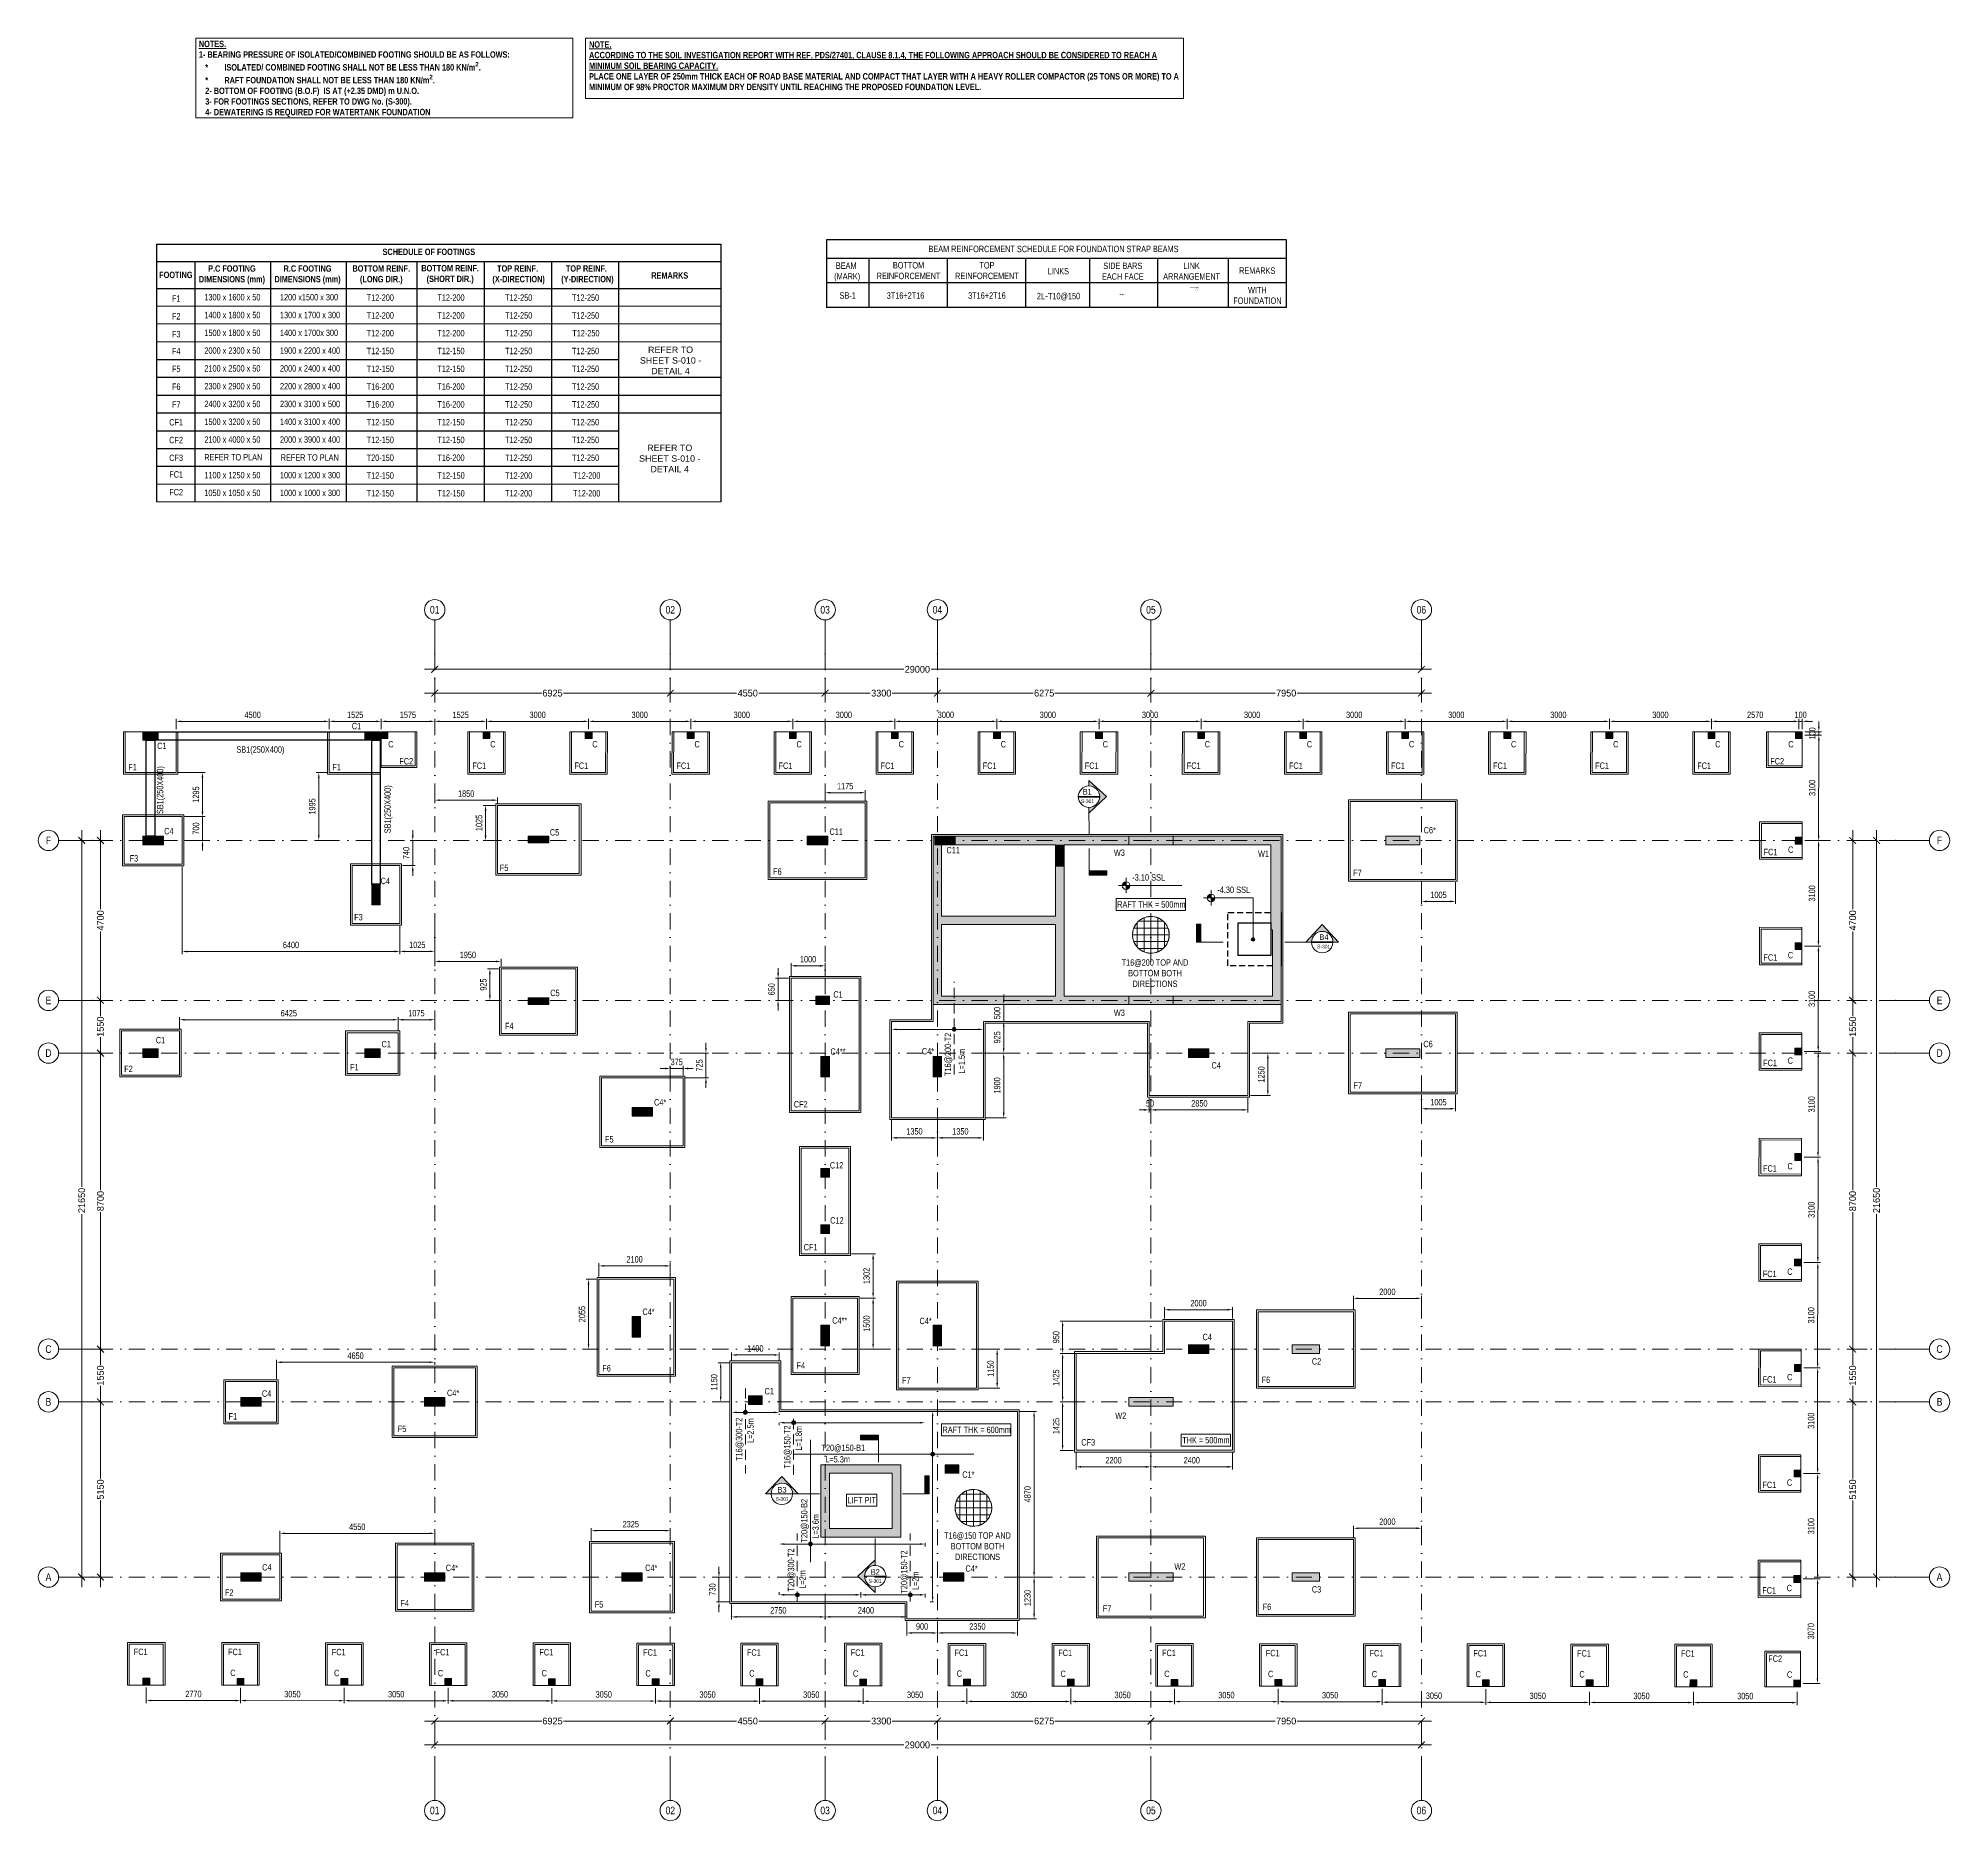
# Model space of a CAD drawing. Header units: millimetres. Extents: x -2277 to 53904, y -32032 to 20357.
import ezdxf
from ezdxf.enums import TextEntityAlignment as Align

# ---------------------------------------------------------------- set-up
doc = ezdxf.new("R2010")
doc.units = ezdxf.units.MM
doc.header["$LTSCALE"] = 75
for name, pattern in [('Dash', [6, 3, -3]), ('DASHDOT2', [12.7, 6.35, -3.175, 0, -3.175]), ('Dot & Dashed', [502.708322, 238.125, -132.291667, 0, -132.291655]), ('Hidden', [6, 4, -2]), ('Hidden 1_16_', [2.38125, 1.5875, -0.79375]), ('Hidden 3_32_', [3.571875, 2.38125, -1.190625])]:
    doc.linetypes.add(name, pattern=pattern)
for name, color, linetype in [('00_A_GRIDS.3D', 1, 'Continuous'), ('02_A_GRIDS.3D', 1, 'Continuous'), ('F2', 2, 'Continuous'), ('F3', 3, 'Continuous'), ('F4', 4, 'Continuous'), ('F6', 6, 'Continuous'), ('F7', 7, 'Continuous'), ('S-SLAB', 3, 'Continuous'), ('STR_TXT-L', 1, 'Continuous')]:
    doc.layers.add(name, color=color, linetype=linetype)
for name, color, linetype, lineweight in [('A-ANNO-DIMS', 211, 'Continuous', 9), ('A-ANNO-NOTE', 131, 'Continuous', 9), ('A-DETL', 90, 'Continuous', 9), ('A-DETL-GENF', 92, 'Continuous', 9), ('A-DETL-HDLN', 90, 'Hidden 3_32_', 9), ('A-DETL-THIN', 151, 'Continuous', 9), ('A-WALL-HDLN', 110, 'Dash', 13), ('G-ANNO-DIMS', 111, 'Continuous', 9), ('G-ANNO-SYMB', 111, 'Continuous', 9), ('G-ANNO-TEXT', 231, 'Continuous', 9), ('S- FOUNDTION', 2, 'Continuous', 9), ('S-BEAM-IDEN', 2, 'Continuous', 9), ('S-COL', 3, 'Continuous', 13), ('S-COLS-IDEN', 171, 'Continuous', 9), ('S-HATCH', 8, 'Continuous', 9), ('S-PLAIN CONCRETE', 1, 'Continuous', 9), ('TXT', 11, 'Continuous', 9)]:
    doc.layers.add(name, color=color, linetype=linetype, lineweight=lineweight)
doc.styles.add('236 - NAS Mall_CD_GF Plan$0$TEXT 500', font='GOTHIC.TTF', dxfattribs={"height": 350})
doc.styles.add('Arial', font='arial.ttf', dxfattribs={"width": 0.8, "height": 187.5})
doc.styles.add('Arial Narrow', font='ARIALN.TTF', dxfattribs={"height": 187.5})
doc.styles.add('Arial Narrow_1', font='ARIALN.TTF', dxfattribs={"height": 187.5})
doc.styles.add('Arial Narrow_2', font='ARIALN.TTF', dxfattribs={"height": 262.5})
doc.styles.add('Arial Narrow_4', font='ARIALN.TTF', dxfattribs={"height": 3.051005})
doc.styles.add('Arial Narrow_B_2', font='ARIALNB.TTF', dxfattribs={"height": 2.5})
doc.styles.add('GENERATED_STYLE_3', font='arial.ttf', dxfattribs={"width": 0.8})
doc.styles.add('TEXT 100', font='GOTHIC.TTF', dxfattribs={"height": 200})
doc.dimstyles.new('236 - NAS Mall_CD_GF Plan$0$DIM 500', dxfattribs={"dimtxt": 350, "dimasz": 300, "dimexe": 0, "dimexo": 0, "dimgap": 25, "dimtad": 0, "dimdec": 0, "dimrnd": 5, "dimzin": 0, "dimdsep": 46, "dimtxsty": '236 - NAS Mall_CD_GF Plan$0$TEXT 500', "dimblk": '236 - NAS Mall_CD_GF Plan$0$_ARCHTICK', "dimcen": 0, "dimdle": 300, "dimclrd": 256, "dimclre": 256, "dimclrt": 256, "dimadec": 0, "dimazin": 0, "dimtfac": 1, "dimtdec": 0, "dimtmove": 1, "dimatfit": 3, "dimfxl": 1000, "dimfxlon": 1, "dimtolj": 1, "dimtzin": 0, "dimlwd": 0, "dimlwe": 0, "dimarcsym": 0})
doc.dimstyles.new('WYE_STANDARD_-_2_5mm', dxfattribs={"dimscale": 304.8, "dimtxt": 187.5, "dimasz": 0.492126, "dimexe": 0.246063, "dimexo": 0.246063, "dimgap": 0.9, "dimtad": 0, "dimdec": 0, "dimzin": 0, "dimdsep": 46, "dimtxsty": 'Arial Narrow_1', "dimcen": 0.09, "dimazin": 0, "dimtfac": 1, "dimtdec": 0, "dimtix": 1, "dimtmove": 0, "dimatfit": 3, "dimfxl": 1, "dimtvp": 1, "dimtolj": 1, "dimtzin": 0, "dimlwd": 13, "dimlwe": 13, "dimarcsym": 2})

msp = doc.modelspace()

# ---------------------------------------------------------------- texts
at = {"layer": 'A-ANNO-NOTE', "char_height": 187.5, "style": 'Arial Narrow'}
for s, insert, width, attachment_point, rotation in [('T16@200-T2', (24363.7, -10143.3), 1948.101, 1, 90), ('L=1.5m', (24960.7, -10069.5), 1948.101, 7, 90), ('T16@300-T2', (18226.6, -21455.8), 1948.101, 1, 90.00025), ('L=2.5m', (18561.8, -20926.6), 784.652, 1, 90.00025), ('T16@150-T2', (19643.6, -21682.1), 1948.101, 1, 90.00025), ('L=1.8m', (19978.8, -21152.9), 784.652, 1, 90.00025), ('T20@150-B2', (20142.2, -23854.7), 1948.101, 1, 90.00025), ('L=3.6m', (20477.4, -23741.1), 784.652, 1, 90.00025), ('T20@300-T2', (19753.2, -25295.2), 1948.101, 1, 90.00025), ('T20@150-T2', (23075, -25355.7), 1948.101, 1, 90.00025), ('L=2m', (20088.3, -25212.5), 784.652, 1, 90.00025), ('L=2m', (23410.2, -25250), 784.652, 1, 90.00025)]:
    msp.add_mtext(s, dxfattribs=dict(at, insert=insert, width=width, attachment_point=attachment_point, rotation=rotation))
at = {"layer": 'A-ANNO-NOTE', "char_height": 187.5, "attachment_point": 1, "style": 'Arial Narrow'}
for s, insert, width in [('T20@150-B1', (20744, -20978.2), 1948.101), ('L=5.3m', (20857.6, -21313.3), 784.652)]:
    msp.add_mtext(s, dxfattribs=dict(at, insert=insert, width=width))
at = {"layer": 'G-ANNO-SYMB', "lineweight": 20, "char_height": 105, "width": 323.24, "style": 'Arial Narrow_2'}
for insert, attachment_point, rotation in [((28753.2, -2014.6), 3, 359.99987), ((35310.4, -6286.5), 1, 0.00013)]:
    msp.add_mtext('S-301', dxfattribs=dict(at, insert=insert, attachment_point=attachment_point, rotation=rotation))
at = {"layer": 'G-ANNO-SYMB', "lineweight": 30, "char_height": 165.37, "width": 126.881, "style": 'Arial Narrow_1'}
for s, insert, attachment_point, rotation in [('\\A1;B1', (28685, -1706), 3, 359.99987), ('\\A1;B4', (35378.6, -5978), 1, 0.00013)]:
    msp.add_mtext(s, dxfattribs=dict(at, insert=insert, attachment_point=attachment_point, rotation=rotation))
at = {"layer": 'G-ANNO-SYMB', "attachment_point": 5}
for s, insert, char_height, width, rotation, style in [('\\A1;B3', (19582.4, -22305), 165.37, 126.881, 359.99987, 'Arial Narrow_1'), ('S-301', (19587.4, -22573.3), 105, 323.24, 359.99987, 'Arial Narrow_2'), ('\\A1;B2', (22323.5, -24720.7), 165.37, 126.881, 0.27076, 'Arial Narrow_1'), ('S-301', (22319.8, -24989.1), 105, 323.24, 0.27076, 'Arial Narrow_2')]:
    msp.add_mtext(s, dxfattribs=dict(at, insert=insert, char_height=char_height, width=width, rotation=rotation, style=style))
at = {"layer": 'G-ANNO-TEXT', "color": 7, "lineweight": 13, "char_height": 187.5}
for s, insert, width, attachment_point, style in [('\\A1;{\\LNOTES.}\\P1- BEARING PRESSURE OF ISOLATED/COMBINED FOOTING SHOULD BE AS FOLLOWS:\\P\\pxi-3,l4,t4;*^IISOLATED/ COMBINED FOOTING SHALL NOT BE LESS THAN 180 KN/m{\\H0.7x;\\S2^ ;\\H1.42857x;.}\\P*^IRAFT FOUNDATION SHALL NOT BE LESS THAN 180 KN/m{\\H0.7x;\\S2^ ;\\H1.42857x;.\\P\\pi0,l0,tz;}2- BOTTOM OF FOOTING (B.O.F)  IS AT (+2.35 DMD) m U.N.O.\\P3- FOR FOOTINGS SECTIONS, REFER TO DWG No. (S-300).\\P4- DEWATERING IS REQUIRED FOR WATERTANK FOUNDATION', (2443.8, 20284.2), 11636.063, 1, 'Arial Narrow_B_2'), ('\\A1;{\\LNOTE.\\PACCORDING TO THE SOIL INVESTIGATION REPORT WITH REF. PDS/27401, CLAUSE 8.1.4, THE FOLLOWING APPROACH SHOULD BE CONSIDERED TO REACH A MINIMUM SOIL BEARING CAPACITY. \\P}PLACE ONE LAYER OF 250mm THICK EACH OF ROAD BASE MATERIAL AND COMPACT THAT LAYER WITH A HEAVY ROLLER COMPACTOR (25 TONS OR MORE) TO A MINIMUM OF 98% PROCTOR MAXIMUM DRY DENSITY UNTIL REACHING THE PROPOSED FOUNDATION LEVEL.', (13912.1, 20268.6), 17478.953, 1, 'Arial Narrow_B_2'), ('SCHEDULE OF FOOTINGS', (7843.5, 14173.9), 3312.974, 1, 'Arial Narrow_B_2'), ('BEAM REINFORCEMENT SCHEDULE FOR FOUNDATION STRAP BEAMS', (27562, 14257.2), 13231.334, 2, 'Arial Narrow_4'), ('FOOTING', (1278.6, 13495.2), 775.633, 1, 'Arial Narrow_B_2'), ('\\pxqc;P.C FOOTING \\PDIMENSIONS (mm)', (2228.2, 13682.9), 2372.931, 1, 'Arial Narrow_B_2'), ('\\pxqc;R.C FOOTING \\PDIMENSIONS (mm)', (4450.5, 13682.9), 2372.931, 1, 'Arial Narrow_B_2'), ('\\pxqc;BOTTOM REINF. (LONG DIR.)', (6737.4, 13684.5), 2135.945, 1, 'Arial Narrow_B_2'), ('\\pxqc;BOTTOM REINF. (SHORT DIR.)', (8937.2, 13690.8), 1783.917, 1, 'Arial Narrow_B_2'), ('\\pxqc;TOP REINF.\\P (X-DIRECTION)', (10919.8, 13684.5), 1783.917, 1, 'Arial Narrow_B_2'), ('\\pxqc;TOP REINF.\\P (Y-DIRECTION)', (12942, 13684.5), 1783.917, 1, 'Arial Narrow_B_2'), ('BEAM \\P (MARK)', (21468.8, 13766.9), 1103.791, 2, 'Arial Narrow_4'), ('BOTTOM \\PREINFORCEMENT', (23301.2, 13777.3), 1103.791, 2, 'Arial Narrow_4'), ('TOP \\PREINFORCEMENT', (25605.3, 13777.3), 1103.791, 2, 'Arial Narrow_4'), ('LINKS', (27706.6, 13604.5), 1103.791, 2, 'Arial Narrow_4'), ('SIDE BARS \\PEACH FACE', (29599.5, 13762), 1827.109, 2, 'Arial Narrow_4'), ('LINK ARRANGEMENT', (31621.4, 13762), 1103.791, 2, 'Arial Narrow_4'), ('REMARKS', (33549.1, 13620.7), 1103.791, 2, 'Arial Narrow_4'), ('REMARKS', (15740.6, 13479.2), 1682.235, 1, 'Arial Narrow_B_2'), ('WITH FOUNDATION', (33554.3, 13050.2), 1103.791, 2, 'Arial Narrow_4'), ('F1', (1653.1, 12800.8), 306.645, 1, 'Arial Narrow_4'), ('1300 x 1600 x 50', (2605.7, 12838.8), 1859.748, 1, 'Arial Narrow_4'), ('1200 x1500 x 300', (4828.1, 12838.8), 1859.748, 1, 'Arial Narrow_4'), ('T12-200', (7375.5, 12827.2), 1859.748, 1, 'Arial Narrow_4'), ('T12-200', (9453.1, 12827.2), 1859.748, 1, 'Arial Narrow_4'), ('T12-250', (11442.5, 12827.2), 1859.748, 1, 'Arial Narrow_4'), ('T12-250', (13408.8, 12827.2), 1859.748, 1, 'Arial Narrow_4'), ('SB-1', (21513.1, 12889.2), 1103.791, 2, 'Arial Narrow_4'), ('3T16+2T16', (23213.7, 12889.2), 1103.791, 2, 'Arial Narrow_4'), ('3T16+2T16', (25605.3, 12888.7), 1103.791, 2, 'Arial Narrow_4'), ('2L{\\fArial|b0|i0|c178|p34;-}T10@150', (27708.9, 12873.1), 1103.791, 2, 'Arial Narrow_4'), ('--', (29565.7, 12942.9), 1103.791, 2, 'Arial Narrow_4'), ('F2', (1653.1, 12278), 306.645, 1, 'Arial Narrow_4'), ('1400 x 1800 x 50', (2605.7, 12316), 1859.748, 1, 'Arial Narrow_4'), ('1300 x 1700 x 300', (4828.1, 12316), 1859.748, 1, 'Arial Narrow_4'), ('T12-200', (7375.5, 12304.4), 1859.748, 1, 'Arial Narrow_4'), ('T12-200', (9453.1, 12304.4), 1859.748, 1, 'Arial Narrow_4'), ('T12-250', (11442.5, 12304.4), 1859.748, 1, 'Arial Narrow_4'), ('T12-250', (13408.8, 12304.4), 1859.748, 1, 'Arial Narrow_4'), ('F3', (1653.1, 11755.2), 306.645, 1, 'Arial Narrow_4'), ('F4', (1653.1, 11255.3), 306.645, 1, 'Arial Narrow_4'), ('2000 x 2300 x 50', (2605.7, 11270.4), 1859.748, 1, 'Arial Narrow_4'), ('1500 x 1800 x 50', (2605.7, 11793.2), 1859.748, 1, 'Arial Narrow_4'), ('1400 x 1700x 300', (4828.1, 11793.2), 1859.748, 1, 'Arial Narrow_4'), ('1900 x 2200 x 400', (4828.1, 11270.4), 1859.748, 1, 'Arial Narrow_4'), ('T12-200', (7375.5, 11781.6), 1859.748, 1, 'Arial Narrow_4'), ('T12-150', (7375.5, 11258.8), 1859.748, 1, 'Arial Narrow_4'), ('T12-200', (9453.1, 11781.6), 1859.748, 1, 'Arial Narrow_4'), ('T12-150', (9453.1, 11258.8), 1859.748, 1, 'Arial Narrow_4'), ('T12-250', (11442.5, 11781.6), 1859.748, 1, 'Arial Narrow_4'), ('T12-250', (11442.5, 11258.8), 1859.748, 1, 'Arial Narrow_4'), ('T12-250', (13408.8, 11258.8), 1859.748, 1, 'Arial Narrow_4'), ('T12-250', (13418.4, 11781.6), 1859.748, 1, 'Arial Narrow_4'), ('\\pxqc;{\\fArial|b0|i0|c0|p34;REFER TO SHEET S-010 - DETAIL 4}', (15180, 11295), 2253.224, 1, 'Arial Narrow_4'), ('F5', (1653.1, 10732.5), 306.645, 1, 'Arial Narrow_4'), ('2100 x 2500 x 50', (2605.7, 10747.6), 1859.748, 1, 'Arial Narrow_4'), ('2000 x 2400 x 400', (4828.1, 10747.6), 1859.748, 1, 'Arial Narrow_4'), ('T12-150', (7375.5, 10736), 1859.748, 1, 'Arial Narrow_4'), ('T12-150', (9453.1, 10736), 1859.748, 1, 'Arial Narrow_4'), ('T12-250', (11442.5, 10736), 1859.748, 1, 'Arial Narrow_4'), ('T12-250', (13408.8, 10736), 1859.748, 1, 'Arial Narrow_4'), ('F6', (1653.1, 10209.7), 306.645, 1, 'Arial Narrow_4'), ('2300 x 2900 x 50', (2605.7, 10224.8), 1859.748, 1, 'Arial Narrow_4'), ('2200 x 2800 x 400', (4828.1, 10224.8), 1859.748, 1, 'Arial Narrow_4'), ('T16-200', (7375.5, 10213.2), 1859.748, 1, 'Arial Narrow_4'), ('T16-200', (9453.1, 10213.2), 1859.748, 1, 'Arial Narrow_4'), ('T12-250', (11442.5, 10213.2), 1859.748, 1, 'Arial Narrow_4'), ('T12-250', (13408.8, 10213.2), 1859.748, 1, 'Arial Narrow_4'), ('F7', (1653.1, 9686.9), 306.645, 1, 'Arial Narrow_4'), ('2400 x 3200 x 50', (2605.7, 9702), 1859.748, 1, 'Arial Narrow_4'), ('2300 x 3100 x 500', (4828.1, 9702), 1859.748, 1, 'Arial Narrow_4'), ('T16-200', (7375.5, 9690.4), 1859.748, 1, 'Arial Narrow_4'), ('T16-200', (9453.1, 9690.4), 1859.748, 1, 'Arial Narrow_4'), ('T12-250', (11442.5, 9690.4), 1859.748, 1, 'Arial Narrow_4'), ('T12-250', (13408.8, 9690.4), 1859.748, 1, 'Arial Narrow_4'), ('CF1', (1573.1, 9164.1), 306.645, 1, 'Arial Narrow_4'), ('1500 x 3200 x 50', (2605.7, 9179.2), 1859.748, 1, 'Arial Narrow_4'), ('1400 x 3100 x 400', (4828.1, 9179.2), 1859.748, 1, 'Arial Narrow_4'), ('T12-150', (7375.5, 9167.6), 1859.748, 1, 'Arial Narrow_4'), ('T12-150', (9453.1, 9167.6), 1859.748, 1, 'Arial Narrow_4'), ('T12-250', (11442.5, 9167.6), 1859.748, 1, 'Arial Narrow_4'), ('T12-250', (13408.8, 9167.6), 1859.748, 1, 'Arial Narrow_4'), ('CF2', (1573.1, 8641.3), 306.645, 1, 'Arial Narrow_4'), ('2100 x 4000 x 50', (2605.7, 8656.4), 1859.748, 1, 'Arial Narrow_4'), ('2000 x 3900 x 400', (4828.1, 8656.4), 1859.748, 1, 'Arial Narrow_4'), ('T12-150', (7375.5, 8644.8), 1859.748, 1, 'Arial Narrow_4'), ('T12-150', (9453.1, 8644.8), 1859.748, 1, 'Arial Narrow_4'), ('T12-250', (11442.5, 8644.8), 1859.748, 1, 'Arial Narrow_4'), ('T12-250', (13408.8, 8644.8), 1859.748, 1, 'Arial Narrow_4'), ('CF3', (1573.1, 8118.5), 306.645, 1, 'Arial Narrow_4'), ('REFER TO PLAN', (2601.5, 8136.1), 2411.775, 1, 'Arial Narrow_4'), ('REFER TO PLAN', (4849.9, 8128.5), 2411.775, 1, 'Arial Narrow_4'), ('T20-150', (7375.5, 8122), 1859.748, 1, 'Arial Narrow_4'), ('T16-200', (9453.1, 8122), 1859.748, 1, 'Arial Narrow_4'), ('T12-250', (11442.5, 8122), 1859.748, 1, 'Arial Narrow_4'), ('T12-250', (13408.8, 8122), 1859.748, 1, 'Arial Narrow_4'), ('\\pxqc;{\\fArial|b0|i0|c0|p34;REFER TO SHEET S-010 - DETAIL 4}', (15157.1, 8411.9), 2253.224, 1, 'Arial Narrow_4'), ('FC1', (1573.1, 7631.9), 306.645, 1, 'Arial Narrow_4'), ('1100 x 1250 x 50', (2605.7, 7610.8), 1732.315, 1, 'Arial Narrow_4'), ('1000 x 1200 x 300', (4828.1, 7610.8), 1859.748, 1, 'Arial Narrow_4'), ('T12-150', (7375.5, 7599.3), 306.645, 1, 'Arial Narrow_4'), ('T12-150', (9457, 7599.3), 306.645, 1, 'Arial Narrow_4'), ('T12-200', (11442.5, 7599.3), 1859.748, 1, 'Arial Narrow_4'), ('T12-200', (13445.8, 7599.3), 306.645, 1, 'Arial Narrow_4'), ('FC2', (1573.1, 7109.1), 306.645, 1, 'Arial Narrow_4'), ('1050 x 1050 x 50', (2605.7, 7088), 1732.315, 1, 'Arial Narrow_4'), ('1000 x 1000 x 300', (4828.1, 7088), 1859.748, 1, 'Arial Narrow_4'), ('T12-150', (7375.5, 7076.5), 306.645, 1, 'Arial Narrow_4'), ('T12-150', (9457, 7076.5), 306.645, 1, 'Arial Narrow_4'), ('T12-200', (11442.5, 7076.5), 1859.748, 1, 'Arial Narrow_4'), ('T12-200', (13445.8, 7076.5), 306.645, 1, 'Arial Narrow_4')]:
    msp.add_mtext(s, dxfattribs=dict(at, insert=insert, width=width, attachment_point=attachment_point, style=style))
at = {"layer": 'S-BEAM-IDEN', "lineweight": 20, "char_height": 187.5, "width": 360.759, "attachment_point": 1, "style": 'Arial Narrow_1'}
for s, insert in [('SB1(250X400)', (3548.3, -453.9)), ('F1', (369, -973.4)), ('F1', (6368.8, -973.4)), ('FC2', (48629.2, -799.1)), ('F3', (410, -3652)), ('F5', (11290, -3930)), ('F6', (19320, -4040)), ('F7', (36370, -4080)), ('F3', (7010, -5380)), ('F4', (11440, -8580)), ('F2', (250, -9840)), ('F1', (6890, -9790)), ('F7', (36380, -10330)), ('CF2', (19930, -10880)), ('F5', (14380, -11910)), ('CF1', (20220, -15080)), ('F6', (14300, -18640)), ('F4', (20010, -18560)), ('F7', (23110, -18999)), ('F6', (33680, -18980)), ('F1', (3316.6, -20051.9)), ('F5', (8290, -20420)), ('CF3', (28380, -20816)), ('F2', (3210, -25230)), ('F4', (8370, -25540)), ('F5', (14080, -25580)), ('F7', (29010, -25700)), ('F6', (33710, -25650)), ('FC1', (532.4, -26973.4)), ('FC1', (3302.4, -26976.4)), ('FC2', (48568.5, -27173.5))]:
    msp.add_mtext(s, dxfattribs=dict(at, insert=insert))
at = {"layer": 'S-BEAM-IDEN', "lineweight": 20, "char_height": 187.5, "width": 360.759, "style": 'Arial Narrow_1'}
for s, insert, attachment_point, rotation in [('SB1(250X400)', (1209, -2445.5), 1, 90), ('FC2', (8741, -799.1), 3, 0), ('SB1(250X400)', (7896.7, -3008.8), 1, 90)]:
    msp.add_mtext(s, dxfattribs=dict(at, insert=insert, attachment_point=attachment_point, rotation=rotation))
at = {"layer": 'S-COLS-IDEN', "char_height": 187.5, "width": 330.696, "attachment_point": 1, "style": 'Arial Narrow_1'}
for s, insert in [('C1', (6938.5, 236)), ('C1', (1218.1, -346.4)), ('C4', (1423.6, -2851.4)), ('C5', (12761.4, -2888.1)), ('C11', (20976.9, -2868.6)), ('C6*', (38441, -2825.9)), ('C11', (24417.2, -3412.3)), ('W3', (29336.1, -3486.6)), ('W1', (33573.9, -3519.8)), ('C4', (7787.6, -4316.2)), ('C5', (12771.9, -7608.7)), ('C1', (21092.2, -7650.5)), ('W3', (29336.1, -8191)), ('C1', (1178.6, -8993.9)), ('C1', (7812.7, -9112.9)), ('C4**', (21006.8, -9330.4)), ('C4*', (23695.1, -9320.1)), ('C6', (38433.4, -9110)), ('C4', (32205.2, -9736.8)), ('C4*', (15821.7, -10823)), ('C12', (20990.7, -12673.9)), ('C12', (20999.7, -14292.2)), ('C4*', (15480.7, -16978.5)), ('C4**', (21058.1, -17234.8)), ('C4*', (23624.3, -17248)), ('C4', (31942.7, -17720.1)), ('C2', (35155.2, -18436.8)), ('C4', (4298.6, -19383.3)), ('C4*', (9737.4, -19363.9)), ('C1', (19068.9, -19313.9)), ('W2', (29376.8, -20034.2)), ('C1*', (24880.7, -21763.3)), ('C4', (4304.4, -24489.1)), ('C4*', (9701.1, -24506.7)), ('C4*', (15559.3, -24504.9)), ('C4*', (24974, -24526)), ('W2', (31115, -24467.6)), ('C3', (35155.2, -25136.6))]:
    msp.add_mtext(s, dxfattribs=dict(at, insert=insert))
at = {"layer": 'TXT', "lineweight": 20, "char_height": 187.5, "attachment_point": 1, "style": 'Arial Narrow_1'}
for s, insert, width in [('RAFT THK = 500mm', (29434, -5008.4), 2423.1), ('RAFT THK = 600mm', (24300.3, -20448.9), 2423.1), ('THK = 500mm', (31346.5, -20751.8), 1411.678), ('LIFT PIT', (21507.8, -22517), 2423.1)]:
    msp.add_mtext(s, dxfattribs=dict(at, insert=insert, width=width))

# ---------------------------------------------------------------- blocks, each defined once
blk = doc.blocks.new('Spot Elevations - WYE_Spot Elevation - Target Filled-619581-VILLA E - FIRST FLOOR')
at = {"layer": 'G-ANNO-DIMS'}
h = blk.add_hatch(color=256, dxfattribs=at)
edge = h.paths.add_edge_path(flags=0)
edge.add_line((0, 0), (-1.5, 0))
edge.add_arc((0, 0), 1.5, 90, 180, ccw=False)
edge.add_line((0, 1.5), (0, 0))
h = blk.add_hatch(color=256, dxfattribs=at)
edge = h.paths.add_edge_path(flags=0)
edge.add_line((0, 0), (1.5, 0))
edge.add_arc((0, 0), 1.5, 270, 360, ccw=False)
edge.add_line((0, -1.5), (0, 0))
for p, q in [((-3, 0), (3.01, 0)), ((0, -3), (0, 3))]:
    blk.add_line(p, q, dxfattribs=at)
blk.add_circle((0, 0), 1.5, dxfattribs=at)
blk = doc.blocks.new('Section - SECTION_HEAD-614868-VILLA E - FOUNDATION')
at = {"layer": 'G-ANNO-SYMB'}
h = blk.add_hatch(color=256, dxfattribs=at)
edge = h.paths.add_edge_path(flags=0)
edge.add_line((-11.9, 0), (-15, 0))
edge.add_line((-15, 0), (-5.9, 9.8))
edge.add_line((-5.9, 9.8), (3.3, 0))
edge.add_line((3.3, 0), (0.1, 0))
edge.add_arc((-5.9, 0), 6, 0, 180)
for p, q in [((-5.9, 9.8), (-15, 0)), ((-15, 0), (-11.9, 0)), ((3.3, 0), (-5.9, 9.8)), ((0.1, 0), (15.1, 0)), ((0.1, 0), (3.3, 0))]:
    blk.add_line(p, q, dxfattribs=at)
for start, end in [(0, 180), (0, 180), (180, 0)]:
    blk.add_arc((-5.9, 0), 6, start, end, dxfattribs=at)
blk = doc.blocks.new('Section - SECTION_TAIL-616140-VILLA E - FOUNDATION')
at = {"layer": 'G-ANNO-SYMB'}
blk.add_hatch(color=256, dxfattribs=at).paths.add_polyline_path([(-12.5, 0), (-15, 0), (-15, 10), (-12.5, 10)], flags=0)
for p, q in [((-12.5, 10), (-15, 10)), ((-15, 10), (-15, 0)), ((-15, 0), (0, 0)), ((-15, 0), (-12.5, 0)), ((-12.5, 0), (-12.5, 10))]:
    blk.add_line(p, q, dxfattribs=at)
blk = doc.blocks.new('163')
at = {"layer": 'A-DETL'}
for p, q in [((5080, 13025), (5080, 12299)), ((5117, 13062), (5843, 13062)), ((5280, 13162), (5280, 12162)), ((5480, 13202), (5480, 12122)), ((5680, 13162), (5680, 12162)), ((5880, 13025), (5880, 12299)), ((4940, 12662), (6020, 12662)), ((4978, 12862), (5980, 12862)), ((4980, 12462), (5980, 12462)), ((5117, 12262), (5843, 12262))]:
    blk.add_line(p, q, dxfattribs=at)
at = {"layer": 'A-DETL-HDLN'}
blk.add_circle((5480, 12662), 540, dxfattribs=at)
at = {"layer": 'A-DETL-THIN'}
blk.add_circle((5480, 12662), 540, dxfattribs=at)
at = {"layer": 'A-WALL-HDLN', "linetype": 'Hidden 1_16_'}
for p, q in [((5080, 13025), (5080, 12299)), ((5117, 13062), (5843, 13062)), ((5280, 13162), (5280, 12162)), ((5480, 13202), (5480, 12122)), ((5680, 13162), (5680, 12162)), ((5880, 13025), (5880, 12299)), ((4940, 12662), (6020, 12662)), ((4978, 12862), (5980, 12862)), ((4980, 12462), (5980, 12462)), ((5117, 12262), (5843, 12262))]:
    blk.add_line(p, q, dxfattribs=at)
at = {"layer": 'G-ANNO-TEXT', "color": 7, "lineweight": 13, "insert": (4607, 11943), "char_height": 187.5, "width": 1985.48, "attachment_point": 1, "style": 'Arial Narrow_2'}
blk.add_mtext('\\pxqc;T16@200 TOP AND BOTTOM BOTH DIRECTIONS', dxfattribs=at)
blk = doc.blocks.new('236 - NAS Mall_CD_GF Plan$0$_ARCHTICK')
at = {"color": 0, "linetype": 'ByBlock', "const_width": 0.15}
blk.add_lwpolyline([(-0.5, -0.5), (0.5, 0.5)], dxfattribs=at)
blk = doc.blocks.new('*D10')
at = {"layer": '02_A_GRIDS.3D', "lineweight": 0, "transparency": 16777216}
for p, q in [((9375, 1531), (9375, 1109)), ((16300, 1531), (16300, 1109)), ((9075, 1109), (12519, 1109)), ((16600, 1109), (13156, 1109))]:
    blk.add_line(p, q, dxfattribs=at)
at = {"layer": 'Defpoints', "color": 0, "transparency": 16777216}
for p in [(9375, 1531), (16300, 1531), (16300, 1109)]:
    blk.add_point(p, dxfattribs=at)
at = {"layer": '02_A_GRIDS.3D', "lineweight": 0, "transparency": 16777216, "xscale": 200, "yscale": 200, "zscale": 200, "rotation": 180}
blk.add_blockref('236 - NAS Mall_CD_GF Plan$0$_ARCHTICK', (9375, 1109), dxfattribs=at)
at = {"layer": '02_A_GRIDS.3D', "lineweight": 0, "transparency": 16777216, "xscale": 200, "yscale": 200, "zscale": 200}
blk.add_blockref('236 - NAS Mall_CD_GF Plan$0$_ARCHTICK', (16300, 1109), dxfattribs=at)
at = {"layer": '02_A_GRIDS.3D', "transparency": 16777216, "insert": (12838, 1109), "char_height": 200, "attachment_point": 5, "style": 'TEXT 100'}
blk.add_mtext('\\A1;6925', dxfattribs=at)
blk = doc.blocks.new('*D11')
at = {"layer": '02_A_GRIDS.3D', "lineweight": 0, "transparency": 16777216}
for p, q in [((16300, 1531), (16300, 1109)), ((20850, 1531), (20850, 1109)), ((16000, 1109), (18249, 1109)), ((21150, 1109), (18901, 1109))]:
    blk.add_line(p, q, dxfattribs=at)
at = {"layer": 'Defpoints', "color": 0, "transparency": 16777216}
for p in [(16300, 1531), (20850, 1531), (20850, 1109)]:
    blk.add_point(p, dxfattribs=at)
at = {"layer": '02_A_GRIDS.3D', "lineweight": 0, "transparency": 16777216, "xscale": 200, "yscale": 200, "zscale": 200, "rotation": 180}
blk.add_blockref('236 - NAS Mall_CD_GF Plan$0$_ARCHTICK', (16300, 1109), dxfattribs=at)
at = {"layer": '02_A_GRIDS.3D', "lineweight": 0, "transparency": 16777216, "xscale": 200, "yscale": 200, "zscale": 200}
blk.add_blockref('236 - NAS Mall_CD_GF Plan$0$_ARCHTICK', (20850, 1109), dxfattribs=at)
at = {"layer": '02_A_GRIDS.3D', "transparency": 16777216, "insert": (18575, 1109), "char_height": 200, "attachment_point": 5, "style": 'TEXT 100'}
blk.add_mtext('\\A1;4550', dxfattribs=at)
blk = doc.blocks.new('*D12')
at = {"layer": '02_A_GRIDS.3D', "lineweight": 0, "transparency": 16777216}
for p, q in [((20850, 1531), (20850, 1109)), ((24150, 1531), (24150, 1109)), ((20550, 1109), (22176, 1109)), ((24450, 1109), (22824, 1109))]:
    blk.add_line(p, q, dxfattribs=at)
at = {"layer": 'Defpoints', "color": 0, "transparency": 16777216}
for p in [(20850, 1531), (24150, 1531), (24150, 1109)]:
    blk.add_point(p, dxfattribs=at)
at = {"layer": '02_A_GRIDS.3D', "lineweight": 0, "transparency": 16777216, "xscale": 200, "yscale": 200, "zscale": 200, "rotation": 180}
blk.add_blockref('236 - NAS Mall_CD_GF Plan$0$_ARCHTICK', (20850, 1109), dxfattribs=at)
at = {"layer": '02_A_GRIDS.3D', "lineweight": 0, "transparency": 16777216, "xscale": 200, "yscale": 200, "zscale": 200}
blk.add_blockref('236 - NAS Mall_CD_GF Plan$0$_ARCHTICK', (24150, 1109), dxfattribs=at)
at = {"layer": '02_A_GRIDS.3D', "transparency": 16777216, "insert": (22500, 1109), "char_height": 200, "attachment_point": 5, "style": 'TEXT 100'}
blk.add_mtext('\\A1;3300', dxfattribs=at)
blk = doc.blocks.new('*D13')
at = {"layer": '02_A_GRIDS.3D', "lineweight": 0, "transparency": 16777216}
for p, q in [((24150, 1531), (24150, 1109)), ((30425, 1531), (30425, 1109)), ((23850, 1109), (26969, 1109)), ((30725, 1109), (27606, 1109))]:
    blk.add_line(p, q, dxfattribs=at)
at = {"layer": 'Defpoints', "color": 0, "transparency": 16777216}
for p in [(24150, 1531), (30425, 1531), (30425, 1109)]:
    blk.add_point(p, dxfattribs=at)
at = {"layer": '02_A_GRIDS.3D', "lineweight": 0, "transparency": 16777216, "xscale": 200, "yscale": 200, "zscale": 200, "rotation": 180}
blk.add_blockref('236 - NAS Mall_CD_GF Plan$0$_ARCHTICK', (24150, 1109), dxfattribs=at)
at = {"layer": '02_A_GRIDS.3D', "lineweight": 0, "transparency": 16777216, "xscale": 200, "yscale": 200, "zscale": 200}
blk.add_blockref('236 - NAS Mall_CD_GF Plan$0$_ARCHTICK', (30425, 1109), dxfattribs=at)
at = {"layer": '02_A_GRIDS.3D', "transparency": 16777216, "insert": (27288, 1109), "char_height": 200, "attachment_point": 5, "style": 'TEXT 100'}
blk.add_mtext('\\A1;6275', dxfattribs=at)
blk = doc.blocks.new('*D14')
at = {"layer": '02_A_GRIDS.3D', "lineweight": 0, "transparency": 16777216}
for p, q in [((30425, 1531), (30425, 1109)), ((38375, 1531), (38375, 1109)), ((30125, 1109), (34081, 1109)), ((38675, 1109), (34719, 1109))]:
    blk.add_line(p, q, dxfattribs=at)
at = {"layer": 'Defpoints', "color": 0, "transparency": 16777216}
for p in [(30425, 1531), (38375, 1531), (38375, 1109)]:
    blk.add_point(p, dxfattribs=at)
at = {"layer": '02_A_GRIDS.3D', "lineweight": 0, "transparency": 16777216, "xscale": 200, "yscale": 200, "zscale": 200, "rotation": 180}
blk.add_blockref('236 - NAS Mall_CD_GF Plan$0$_ARCHTICK', (30425, 1109), dxfattribs=at)
at = {"layer": '02_A_GRIDS.3D', "lineweight": 0, "transparency": 16777216, "xscale": 200, "yscale": 200, "zscale": 200}
blk.add_blockref('236 - NAS Mall_CD_GF Plan$0$_ARCHTICK', (38375, 1109), dxfattribs=at)
at = {"layer": '02_A_GRIDS.3D', "transparency": 16777216, "insert": (34400, 1109), "char_height": 200, "attachment_point": 5, "style": 'TEXT 100'}
blk.add_mtext('\\A1;7950', dxfattribs=at)
blk = doc.blocks.new('*D15')
at = {"layer": '02_A_GRIDS.3D', "lineweight": 0, "transparency": 16777216}
for p, q in [((9075, 1809), (23159, 1809)), ((9375, 2231), (9375, 1809)), ((38675, 1809), (23963, 1809)), ((38375, 2231), (38375, 1809))]:
    blk.add_line(p, q, dxfattribs=at)
at = {"layer": 'Defpoints', "color": 0, "transparency": 16777216}
for p in [(9375, 2231), (38375, 2231), (38375, 1809)]:
    blk.add_point(p, dxfattribs=at)
at = {"layer": '02_A_GRIDS.3D', "lineweight": 0, "transparency": 16777216, "xscale": 200, "yscale": 200, "zscale": 200, "rotation": 180}
blk.add_blockref('236 - NAS Mall_CD_GF Plan$0$_ARCHTICK', (9375, 1809), dxfattribs=at)
at = {"layer": '02_A_GRIDS.3D', "lineweight": 0, "transparency": 16777216, "xscale": 200, "yscale": 200, "zscale": 200}
blk.add_blockref('236 - NAS Mall_CD_GF Plan$0$_ARCHTICK', (38375, 1809), dxfattribs=at)
at = {"layer": '02_A_GRIDS.3D', "transparency": 16777216, "insert": (23561, 1809), "char_height": 200, "attachment_point": 5, "style": 'TEXT 100'}
blk.add_mtext('\\A1;29000', dxfattribs=at)
blk = doc.blocks.new('*D16')
at = {"layer": '02_A_GRIDS.3D', "lineweight": 0, "transparency": 16777216}
for p, q in [((-999, -2920), (-999, -13399)), ((-577, -3220), (-999, -3220)), ((-999, -25170), (-999, -14203)), ((-581, -24870), (-999, -24870))]:
    blk.add_line(p, q, dxfattribs=at)
at = {"layer": 'Defpoints', "color": 0, "transparency": 16777216}
for p in [(-577, -3220), (-999, -24870), (-581, -24870)]:
    blk.add_point(p, dxfattribs=at)
at = {"layer": '02_A_GRIDS.3D', "lineweight": 0, "transparency": 16777216, "xscale": 200, "yscale": 200, "zscale": 200}
for p, rotation in [((-999, -3220), 90), ((-999, -24870), 270)]:
    blk.add_blockref('236 - NAS Mall_CD_GF Plan$0$_ARCHTICK', p, dxfattribs=dict(at, rotation=rotation))
at = {"layer": '02_A_GRIDS.3D', "transparency": 16777216, "insert": (-999, -13801), "char_height": 200, "attachment_point": 5, "rotation": 90, "style": 'TEXT 100'}
blk.add_mtext('\\A1;21650', dxfattribs=at)
blk = doc.blocks.new('*D17')
at = {"layer": '02_A_GRIDS.3D', "lineweight": 0, "transparency": 16777216}
for p, q in [((-871, -3220), (-449, -3220)), ((-449, -2920), (-449, -5244)), ((-449, -8220), (-449, -5896)), ((-871, -7920), (-449, -7920))]:
    blk.add_line(p, q, dxfattribs=at)
at = {"layer": 'Defpoints', "color": 0, "transparency": 16777216}
for p in [(-871, -3220), (-871, -7920), (-449, -7920)]:
    blk.add_point(p, dxfattribs=at)
at = {"layer": '02_A_GRIDS.3D', "lineweight": 0, "transparency": 16777216, "xscale": 200, "yscale": 200, "zscale": 200}
for p, rotation in [((-449, -3220), 90), ((-449, -7920), 270)]:
    blk.add_blockref('236 - NAS Mall_CD_GF Plan$0$_ARCHTICK', p, dxfattribs=dict(at, rotation=rotation))
at = {"layer": '02_A_GRIDS.3D', "transparency": 16777216, "insert": (-449, -5570), "char_height": 200, "attachment_point": 5, "rotation": 90, "style": 'TEXT 100'}
blk.add_mtext('\\A1;4700', dxfattribs=at)
blk = doc.blocks.new('*D18')
at = {"layer": '02_A_GRIDS.3D', "lineweight": 0, "transparency": 16777216}
for p, q in [((-449, -7620), (-449, -8386)), ((-871, -7920), (-449, -7920)), ((-871, -9470), (-449, -9470)), ((-449, -9770), (-449, -9004))]:
    blk.add_line(p, q, dxfattribs=at)
at = {"layer": 'Defpoints', "color": 0, "transparency": 16777216}
for p in [(-871, -7920), (-871, -9470), (-449, -9470)]:
    blk.add_point(p, dxfattribs=at)
at = {"layer": '02_A_GRIDS.3D', "lineweight": 0, "transparency": 16777216, "xscale": 200, "yscale": 200, "zscale": 200}
for p, rotation in [((-449, -7920), 90), ((-449, -9470), 270)]:
    blk.add_blockref('236 - NAS Mall_CD_GF Plan$0$_ARCHTICK', p, dxfattribs=dict(at, rotation=rotation))
at = {"layer": '02_A_GRIDS.3D', "transparency": 16777216, "insert": (-449, -8695), "char_height": 200, "attachment_point": 5, "rotation": 90, "style": 'TEXT 100'}
blk.add_mtext('\\A1;1550', dxfattribs=at)
blk = doc.blocks.new('*D19')
at = {"layer": '02_A_GRIDS.3D', "lineweight": 0, "transparency": 16777216}
for p, q in [((-871, -9470), (-449, -9470)), ((-449, -9170), (-449, -13495)), ((-449, -18470), (-449, -14144)), ((-871, -18170), (-449, -18170))]:
    blk.add_line(p, q, dxfattribs=at)
at = {"layer": 'Defpoints', "color": 0, "transparency": 16777216}
for p in [(-871, -9470), (-871, -18170), (-449, -18170)]:
    blk.add_point(p, dxfattribs=at)
at = {"layer": '02_A_GRIDS.3D', "lineweight": 0, "transparency": 16777216, "xscale": 200, "yscale": 200, "zscale": 200}
for p, rotation in [((-449, -9470), 90), ((-449, -18170), 270)]:
    blk.add_blockref('236 - NAS Mall_CD_GF Plan$0$_ARCHTICK', p, dxfattribs=dict(at, rotation=rotation))
at = {"layer": '02_A_GRIDS.3D', "transparency": 16777216, "insert": (-449, -13820), "char_height": 200, "attachment_point": 5, "rotation": 90, "style": 'TEXT 100'}
blk.add_mtext('\\A1;8700', dxfattribs=at)
blk = doc.blocks.new('*D20')
at = {"layer": '02_A_GRIDS.3D', "lineweight": 0, "transparency": 16777216}
for p, q in [((-449, -17870), (-449, -18635)), ((-871, -18170), (-449, -18170)), ((-449, -20020), (-449, -19254)), ((-871, -19720), (-449, -19720))]:
    blk.add_line(p, q, dxfattribs=at)
at = {"layer": 'Defpoints', "color": 0, "transparency": 16777216}
for p in [(-871, -18170), (-871, -19720), (-449, -19720)]:
    blk.add_point(p, dxfattribs=at)
at = {"layer": '02_A_GRIDS.3D', "lineweight": 0, "transparency": 16777216, "xscale": 200, "yscale": 200, "zscale": 200}
for p, rotation in [((-449, -18170), 90), ((-449, -19720), 270)]:
    blk.add_blockref('236 - NAS Mall_CD_GF Plan$0$_ARCHTICK', p, dxfattribs=dict(at, rotation=rotation))
at = {"layer": '02_A_GRIDS.3D', "transparency": 16777216, "insert": (-449, -18945), "char_height": 200, "attachment_point": 5, "rotation": 90, "style": 'TEXT 100'}
blk.add_mtext('\\A1;1550', dxfattribs=at)
blk = doc.blocks.new('*D21')
at = {"layer": '02_A_GRIDS.3D', "lineweight": 0, "transparency": 16777216}
for p, q in [((-449, -19420), (-449, -21971)), ((-871, -19720), (-449, -19720)), ((-449, -25170), (-449, -22618)), ((-871, -24870), (-449, -24870))]:
    blk.add_line(p, q, dxfattribs=at)
at = {"layer": 'Defpoints', "color": 0, "transparency": 16777216}
for p in [(-871, -19720), (-871, -24870), (-449, -24870)]:
    blk.add_point(p, dxfattribs=at)
at = {"layer": '02_A_GRIDS.3D', "lineweight": 0, "transparency": 16777216, "xscale": 200, "yscale": 200, "zscale": 200}
for p, rotation in [((-449, -19720), 90), ((-449, -24870), 270)]:
    blk.add_blockref('236 - NAS Mall_CD_GF Plan$0$_ARCHTICK', p, dxfattribs=dict(at, rotation=rotation))
at = {"layer": '02_A_GRIDS.3D', "transparency": 16777216, "insert": (-449, -22295), "char_height": 200, "attachment_point": 5, "rotation": 90, "style": 'TEXT 100'}
blk.add_mtext('\\A1;5150', dxfattribs=at)
blk = doc.blocks.new('*D22')
at = {"layer": '02_A_GRIDS.3D', "lineweight": 0, "transparency": 16777216}
for p, q in [((9075, -29102), (12519, -29102)), ((9375, -29524), (9375, -29102)), ((16600, -29102), (13156, -29102)), ((16300, -29524), (16300, -29102))]:
    blk.add_line(p, q, dxfattribs=at)
at = {"layer": 'Defpoints', "color": 0, "transparency": 16777216}
for p in [(16300, -29102), (9375, -29524), (16300, -29524)]:
    blk.add_point(p, dxfattribs=at)
at = {"layer": '02_A_GRIDS.3D', "lineweight": 0, "transparency": 16777216, "xscale": 200, "yscale": 200, "zscale": 200, "rotation": 180}
blk.add_blockref('236 - NAS Mall_CD_GF Plan$0$_ARCHTICK', (9375, -29102), dxfattribs=at)
at = {"layer": '02_A_GRIDS.3D', "lineweight": 0, "transparency": 16777216, "xscale": 200, "yscale": 200, "zscale": 200}
blk.add_blockref('236 - NAS Mall_CD_GF Plan$0$_ARCHTICK', (16300, -29102), dxfattribs=at)
at = {"layer": '02_A_GRIDS.3D', "transparency": 16777216, "insert": (12838, -29102), "char_height": 200, "attachment_point": 5, "style": 'TEXT 100'}
blk.add_mtext('\\A1;6925', dxfattribs=at)
blk = doc.blocks.new('*D23')
at = {"layer": '02_A_GRIDS.3D', "lineweight": 0, "transparency": 16777216}
for p, q in [((16000, -29102), (18249, -29102)), ((16300, -29524), (16300, -29102)), ((21150, -29102), (18901, -29102)), ((20850, -29524), (20850, -29102))]:
    blk.add_line(p, q, dxfattribs=at)
at = {"layer": 'Defpoints', "color": 0, "transparency": 16777216}
for p in [(20850, -29102), (16300, -29524), (20850, -29524)]:
    blk.add_point(p, dxfattribs=at)
at = {"layer": '02_A_GRIDS.3D', "lineweight": 0, "transparency": 16777216, "xscale": 200, "yscale": 200, "zscale": 200, "rotation": 180}
blk.add_blockref('236 - NAS Mall_CD_GF Plan$0$_ARCHTICK', (16300, -29102), dxfattribs=at)
at = {"layer": '02_A_GRIDS.3D', "lineweight": 0, "transparency": 16777216, "xscale": 200, "yscale": 200, "zscale": 200}
blk.add_blockref('236 - NAS Mall_CD_GF Plan$0$_ARCHTICK', (20850, -29102), dxfattribs=at)
at = {"layer": '02_A_GRIDS.3D', "transparency": 16777216, "insert": (18575, -29102), "char_height": 200, "attachment_point": 5, "style": 'TEXT 100'}
blk.add_mtext('\\A1;4550', dxfattribs=at)
blk = doc.blocks.new('*D24')
at = {"layer": '02_A_GRIDS.3D', "lineweight": 0, "transparency": 16777216}
for p, q in [((20550, -29102), (22176, -29102)), ((20850, -29524), (20850, -29102)), ((24450, -29102), (22824, -29102)), ((24150, -29524), (24150, -29102))]:
    blk.add_line(p, q, dxfattribs=at)
at = {"layer": 'Defpoints', "color": 0, "transparency": 16777216}
for p in [(24150, -29102), (20850, -29524), (24150, -29524)]:
    blk.add_point(p, dxfattribs=at)
at = {"layer": '02_A_GRIDS.3D', "lineweight": 0, "transparency": 16777216, "xscale": 200, "yscale": 200, "zscale": 200, "rotation": 180}
blk.add_blockref('236 - NAS Mall_CD_GF Plan$0$_ARCHTICK', (20850, -29102), dxfattribs=at)
at = {"layer": '02_A_GRIDS.3D', "lineweight": 0, "transparency": 16777216, "xscale": 200, "yscale": 200, "zscale": 200}
blk.add_blockref('236 - NAS Mall_CD_GF Plan$0$_ARCHTICK', (24150, -29102), dxfattribs=at)
at = {"layer": '02_A_GRIDS.3D', "transparency": 16777216, "insert": (22500, -29102), "char_height": 200, "attachment_point": 5, "style": 'TEXT 100'}
blk.add_mtext('\\A1;3300', dxfattribs=at)
blk = doc.blocks.new('*D25')
at = {"layer": '02_A_GRIDS.3D', "lineweight": 0, "transparency": 16777216}
for p, q in [((23850, -29102), (26969, -29102)), ((24150, -29524), (24150, -29102)), ((30725, -29102), (27606, -29102)), ((30425, -29524), (30425, -29102))]:
    blk.add_line(p, q, dxfattribs=at)
at = {"layer": 'Defpoints', "color": 0, "transparency": 16777216}
for p in [(30425, -29102), (24150, -29524), (30425, -29524)]:
    blk.add_point(p, dxfattribs=at)
at = {"layer": '02_A_GRIDS.3D', "lineweight": 0, "transparency": 16777216, "xscale": 200, "yscale": 200, "zscale": 200, "rotation": 180}
blk.add_blockref('236 - NAS Mall_CD_GF Plan$0$_ARCHTICK', (24150, -29102), dxfattribs=at)
at = {"layer": '02_A_GRIDS.3D', "lineweight": 0, "transparency": 16777216, "xscale": 200, "yscale": 200, "zscale": 200}
blk.add_blockref('236 - NAS Mall_CD_GF Plan$0$_ARCHTICK', (30425, -29102), dxfattribs=at)
at = {"layer": '02_A_GRIDS.3D', "transparency": 16777216, "insert": (27288, -29102), "char_height": 200, "attachment_point": 5, "style": 'TEXT 100'}
blk.add_mtext('\\A1;6275', dxfattribs=at)
blk = doc.blocks.new('*D26')
at = {"layer": '02_A_GRIDS.3D', "lineweight": 0, "transparency": 16777216}
for p, q in [((30125, -29102), (34081, -29102)), ((30425, -29524), (30425, -29102)), ((38675, -29102), (34719, -29102)), ((38375, -29524), (38375, -29102))]:
    blk.add_line(p, q, dxfattribs=at)
at = {"layer": 'Defpoints', "color": 0, "transparency": 16777216}
for p in [(38375, -29102), (30425, -29524), (38375, -29524)]:
    blk.add_point(p, dxfattribs=at)
at = {"layer": '02_A_GRIDS.3D', "lineweight": 0, "transparency": 16777216, "xscale": 200, "yscale": 200, "zscale": 200, "rotation": 180}
blk.add_blockref('236 - NAS Mall_CD_GF Plan$0$_ARCHTICK', (30425, -29102), dxfattribs=at)
at = {"layer": '02_A_GRIDS.3D', "lineweight": 0, "transparency": 16777216, "xscale": 200, "yscale": 200, "zscale": 200}
blk.add_blockref('236 - NAS Mall_CD_GF Plan$0$_ARCHTICK', (38375, -29102), dxfattribs=at)
at = {"layer": '02_A_GRIDS.3D', "transparency": 16777216, "insert": (34400, -29102), "char_height": 200, "attachment_point": 5, "style": 'TEXT 100'}
blk.add_mtext('\\A1;7950', dxfattribs=at)
blk = doc.blocks.new('*D27')
at = {"layer": '02_A_GRIDS.3D', "lineweight": 0, "transparency": 16777216}
for p, q in [((9375, -29380), (9375, -29802)), ((38375, -29380), (38375, -29802)), ((9075, -29802), (23159, -29802)), ((38675, -29802), (23963, -29802))]:
    blk.add_line(p, q, dxfattribs=at)
at = {"layer": 'Defpoints', "color": 0, "transparency": 16777216}
for p in [(9375, -29380), (38375, -29380), (38375, -29802)]:
    blk.add_point(p, dxfattribs=at)
at = {"layer": '02_A_GRIDS.3D', "lineweight": 0, "transparency": 16777216, "xscale": 200, "yscale": 200, "zscale": 200, "rotation": 180}
blk.add_blockref('236 - NAS Mall_CD_GF Plan$0$_ARCHTICK', (9375, -29802), dxfattribs=at)
at = {"layer": '02_A_GRIDS.3D', "lineweight": 0, "transparency": 16777216, "xscale": 200, "yscale": 200, "zscale": 200}
blk.add_blockref('236 - NAS Mall_CD_GF Plan$0$_ARCHTICK', (38375, -29802), dxfattribs=at)
at = {"layer": '02_A_GRIDS.3D', "transparency": 16777216, "insert": (23561, -29802), "char_height": 200, "attachment_point": 5, "style": 'TEXT 100'}
blk.add_mtext('\\A1;29000', dxfattribs=at)
blk = doc.blocks.new('*D28')
at = {"layer": '02_A_GRIDS.3D', "lineweight": 0, "transparency": 16777216}
for p, q in [((51330, -3220), (51751, -3220)), ((51751, -2920), (51751, -13399)), ((51751, -25170), (51751, -14203)), ((51333, -24870), (51751, -24870))]:
    blk.add_line(p, q, dxfattribs=at)
at = {"layer": 'Defpoints', "color": 0, "transparency": 16777216}
for p in [(51330, -3220), (51333, -24870), (51751, -24870)]:
    blk.add_point(p, dxfattribs=at)
at = {"layer": '02_A_GRIDS.3D', "lineweight": 0, "transparency": 16777216, "xscale": 200, "yscale": 200, "zscale": 200}
for p, rotation in [((51751, -3220), 90), ((51751, -24870), 270)]:
    blk.add_blockref('236 - NAS Mall_CD_GF Plan$0$_ARCHTICK', p, dxfattribs=dict(at, rotation=rotation))
at = {"layer": '02_A_GRIDS.3D', "transparency": 16777216, "insert": (51751, -13801), "char_height": 200, "attachment_point": 5, "rotation": 90, "style": 'TEXT 100'}
blk.add_mtext('\\A1;21650', dxfattribs=at)
blk = doc.blocks.new('*D29')
at = {"layer": '02_A_GRIDS.3D', "lineweight": 0, "transparency": 16777216}
for p, q in [((51051, -2920), (51051, -5244)), ((51473, -3220), (51051, -3220)), ((51051, -8220), (51051, -5896)), ((51473, -7920), (51051, -7920))]:
    blk.add_line(p, q, dxfattribs=at)
at = {"layer": 'Defpoints', "color": 0, "transparency": 16777216}
for p in [(51473, -3220), (51051, -7920), (51473, -7920)]:
    blk.add_point(p, dxfattribs=at)
at = {"layer": '02_A_GRIDS.3D', "lineweight": 0, "transparency": 16777216, "xscale": 200, "yscale": 200, "zscale": 200}
for p, rotation in [((51051, -3220), 90), ((51051, -7920), 270)]:
    blk.add_blockref('236 - NAS Mall_CD_GF Plan$0$_ARCHTICK', p, dxfattribs=dict(at, rotation=rotation))
at = {"layer": '02_A_GRIDS.3D', "transparency": 16777216, "insert": (51051, -5570), "char_height": 200, "attachment_point": 5, "rotation": 90, "style": 'TEXT 100'}
blk.add_mtext('\\A1;4700', dxfattribs=at)
blk = doc.blocks.new('*D30')
at = {"layer": '02_A_GRIDS.3D', "lineweight": 0, "transparency": 16777216}
for p, q in [((51051, -7620), (51051, -8386)), ((51473, -7920), (51051, -7920)), ((51051, -9770), (51051, -9004)), ((51473, -9470), (51051, -9470))]:
    blk.add_line(p, q, dxfattribs=at)
at = {"layer": 'Defpoints', "color": 0, "transparency": 16777216}
for p in [(51473, -7920), (51051, -9470), (51473, -9470)]:
    blk.add_point(p, dxfattribs=at)
at = {"layer": '02_A_GRIDS.3D', "lineweight": 0, "transparency": 16777216, "xscale": 200, "yscale": 200, "zscale": 200}
for p, rotation in [((51051, -7920), 90), ((51051, -9470), 270)]:
    blk.add_blockref('236 - NAS Mall_CD_GF Plan$0$_ARCHTICK', p, dxfattribs=dict(at, rotation=rotation))
at = {"layer": '02_A_GRIDS.3D', "transparency": 16777216, "insert": (51051, -8695), "char_height": 200, "attachment_point": 5, "rotation": 90, "style": 'TEXT 100'}
blk.add_mtext('\\A1;1550', dxfattribs=at)
blk = doc.blocks.new('*D31')
at = {"layer": '02_A_GRIDS.3D', "lineweight": 0, "transparency": 16777216}
for p, q in [((51051, -9170), (51051, -13495)), ((51473, -9470), (51051, -9470)), ((51051, -18470), (51051, -14144)), ((51473, -18170), (51051, -18170))]:
    blk.add_line(p, q, dxfattribs=at)
at = {"layer": 'Defpoints', "color": 0, "transparency": 16777216}
for p in [(51473, -9470), (51051, -18170), (51473, -18170)]:
    blk.add_point(p, dxfattribs=at)
at = {"layer": '02_A_GRIDS.3D', "lineweight": 0, "transparency": 16777216, "xscale": 200, "yscale": 200, "zscale": 200}
for p, rotation in [((51051, -9470), 90), ((51051, -18170), 270)]:
    blk.add_blockref('236 - NAS Mall_CD_GF Plan$0$_ARCHTICK', p, dxfattribs=dict(at, rotation=rotation))
at = {"layer": '02_A_GRIDS.3D', "transparency": 16777216, "insert": (51051, -13820), "char_height": 200, "attachment_point": 5, "rotation": 90, "style": 'TEXT 100'}
blk.add_mtext('\\A1;8700', dxfattribs=at)
blk = doc.blocks.new('*D32')
at = {"layer": '02_A_GRIDS.3D', "lineweight": 0, "transparency": 16777216}
for p, q in [((51051, -17870), (51051, -18635)), ((51473, -18170), (51051, -18170)), ((51051, -20020), (51051, -19254)), ((51473, -19720), (51051, -19720))]:
    blk.add_line(p, q, dxfattribs=at)
at = {"layer": 'Defpoints', "color": 0, "transparency": 16777216}
for p in [(51473, -18170), (51051, -19720), (51473, -19720)]:
    blk.add_point(p, dxfattribs=at)
at = {"layer": '02_A_GRIDS.3D', "lineweight": 0, "transparency": 16777216, "xscale": 200, "yscale": 200, "zscale": 200}
for p, rotation in [((51051, -18170), 90), ((51051, -19720), 270)]:
    blk.add_blockref('236 - NAS Mall_CD_GF Plan$0$_ARCHTICK', p, dxfattribs=dict(at, rotation=rotation))
at = {"layer": '02_A_GRIDS.3D', "transparency": 16777216, "insert": (51051, -18945), "char_height": 200, "attachment_point": 5, "rotation": 90, "style": 'TEXT 100'}
blk.add_mtext('\\A1;1550', dxfattribs=at)
blk = doc.blocks.new('*D33')
at = {"layer": '02_A_GRIDS.3D', "lineweight": 0, "transparency": 16777216}
for p, q in [((51051, -19420), (51051, -21971)), ((51473, -19720), (51051, -19720)), ((51051, -25170), (51051, -22618)), ((51473, -24870), (51051, -24870))]:
    blk.add_line(p, q, dxfattribs=at)
at = {"layer": 'Defpoints', "color": 0, "transparency": 16777216}
for p in [(51473, -19720), (51051, -24870), (51473, -24870)]:
    blk.add_point(p, dxfattribs=at)
at = {"layer": '02_A_GRIDS.3D', "lineweight": 0, "transparency": 16777216, "xscale": 200, "yscale": 200, "zscale": 200}
for p, rotation in [((51051, -19720), 90), ((51051, -24870), 270)]:
    blk.add_blockref('236 - NAS Mall_CD_GF Plan$0$_ARCHTICK', p, dxfattribs=dict(at, rotation=rotation))
at = {"layer": '02_A_GRIDS.3D', "transparency": 16777216, "insert": (51051, -22295), "char_height": 200, "attachment_point": 5, "rotation": 90, "style": 'TEXT 100'}
blk.add_mtext('\\A1;5150', dxfattribs=at)
blk = doc.blocks.new('Standard grid marker')
at = {"layer": '00_A_GRIDS.3D', "linetype": 'Dot & Dashed', "lineweight": 0}
for p, q in [((1000, 0), (0, 0)), ((33692, 0), (34692, 0))]:
    blk.add_line(p, q, dxfattribs=at)
at = {"layer": '00_A_GRIDS.3D', "linetype": 'DASHDOT2', "lineweight": 0}
blk.add_line((1000, 0), (33692, 0), dxfattribs=at)
at = {"layer": '00_A_GRIDS.3D', "linetype": 'Continuous', "lineweight": 0}
for centre in [(-300, 0), (34992, 0)]:
    blk.add_circle(centre, 300, dxfattribs=at)
at = {"layer": '00_A_GRIDS.3D', "linetype": 'Dot & Dashed', "lineweight": 0}
blk.add_point((1000, 0), dxfattribs=at)
blk.add_point((1000, 0), dxfattribs=at)
at = {"layer": '00_A_GRIDS.3D', "lineweight": 0, "style": 'GENERATED_STYLE_3'}
for tag, p in [('AC_MarkerText_1_0', (-464, -51)), ('AC_MarkerText_1_1', (34828, -51))]:
    blk.add_attdef(tag, text='', height=225, rotation=90, dxfattribs=at).set_placement(p, align=Align.TOP_CENTER)
blk = doc.blocks.new('Standard grid marker_2')
at = {"layer": '00_A_GRIDS.3D', "linetype": 'Dot & Dashed', "lineweight": 0}
for p, q in [((1000, 0), (0, 0)), ((53981, 0), (54981, 0))]:
    blk.add_line(p, q, dxfattribs=at)
at = {"layer": '00_A_GRIDS.3D', "linetype": 'DASHDOT2', "lineweight": 0}
blk.add_line((1000, 0), (53981, 0), dxfattribs=at)
at = {"layer": '00_A_GRIDS.3D', "linetype": 'Continuous', "lineweight": 0}
for centre in [(-300, 0), (55281, 0)]:
    blk.add_circle(centre, 300, dxfattribs=at)
at = {"layer": '00_A_GRIDS.3D', "linetype": 'Dot & Dashed', "lineweight": 0}
for p in [(1000, 0), (1000, 0), (53981, 0), (53981, 0)]:
    blk.add_point(p, dxfattribs=at)
at = {"layer": '00_A_GRIDS.3D', "lineweight": 0, "style": 'GENERATED_STYLE_3'}
for tag, p in [('AC_MarkerText_1_0', (-300, -215)), ('AC_MarkerText_1_1', (55281, -215))]:
    blk.add_attdef(tag, text='', height=225, rotation=180, dxfattribs=at).set_placement(p, align=Align.TOP_CENTER)
blk = doc.blocks.new('*U34')
at = {"layer": 'S-HATCH'}
blk.add_hatch(color=256, dxfattribs=at).paths.add_polyline_path([(0, 100), (200, 100), (200, -100), (0, -100)])
at = {"layer": 'S-COL'}
blk.add_lwpolyline([(0, 100), (200, 100), (200, -100), (0, -100)], close=True, dxfattribs=at)
at = {"layer": 'S-COLS-IDEN', "insert": (209, -174), "char_height": 187, "width": 330.7, "attachment_point": 1, "rotation": 0, "style": 'Arial Narrow_1'}
blk.add_mtext('C', dxfattribs=at)
blk = doc.blocks.new('*U35')
at = {"layer": 'S-COL', "color": 0, "linetype": 'ByBlock', "lineweight": -2, "transparency": 16777216}
for p in [(7800, -125), (10800, -125), (13800, -125), (16800, -125), (19800, -125), (22800, -125), (25800, -125), (28800, -125), (31800, -125), (34800, -125), (37800, -125), (40800, -125), (43800, -125), (46800, -125)]:
    blk.add_blockref('*U34', p, dxfattribs=at)
blk = doc.blocks.new('*U36')
at = {"layer": 'S-HATCH'}
blk.add_hatch(color=256, dxfattribs=at).paths.add_polyline_path([(0, -100), (0, 100), (200, 100), (200, -100)])
at = {"layer": 'S-COL'}
blk.add_lwpolyline([(0, -100), (0, 100), (200, 100), (200, -100)], close=True, dxfattribs=at)
at = {"layer": 'S-COLS-IDEN', "insert": (274, -313), "char_height": 187, "width": 330.7, "attachment_point": 1, "rotation": 90.1053, "style": 'Arial Narrow_1'}
blk.add_mtext('C', dxfattribs=at)
blk = doc.blocks.new('*U37')
at = {"layer": 'S-COL', "color": 0, "linetype": 'ByBlock', "lineweight": -2, "transparency": 16777216, "rotation": 269.8946851459084}
for p in [(49470, -25), (49465, -3125), (49459, -6225), (49453, -9325), (49447, -12425), (49442, -15525), (49436, -18625), (49430, -21725), (49425, -24825)]:
    blk.add_blockref('*U36', p, dxfattribs=at)
blk = doc.blocks.new('*U38')
at = {"layer": 'S-HATCH'}
blk.add_hatch(color=256, dxfattribs=at).paths.add_polyline_path([(200, -100), (0, -100), (0, 100), (200, 100)])
at = {"layer": 'S-COL'}
blk.add_lwpolyline([(200, -100), (0, -100), (0, 100), (200, 100)], close=True, dxfattribs=at)
at = {"layer": 'S-COLS-IDEN', "insert": (401, -354), "char_height": 187, "width": 330.7, "attachment_point": 1, "rotation": 180.0613, "style": 'Arial Narrow_1'}
blk.add_mtext('C', dxfattribs=at)
blk = doc.blocks.new('*U39')
at = {"layer": 'S-COL', "color": 0, "linetype": 'ByBlock', "lineweight": -2, "transparency": 16777216, "rotation": 179.9387203752178}
for p in [(3769, -27947), (6819, -27950), (9869, -27953), (12919, -27956), (15969, -27960), (19019, -27963), (22069, -27966), (25119, -27969), (28169, -27973), (31219, -27976), (34269, -27979), (37319, -27982), (40369, -27986), (43419, -27989), (46469, -27992), (49519, -27995)]:
    blk.add_blockref('*U38', p, dxfattribs=at)
blk = doc.blocks.new('fcccc')
at = {"layer": 'S- FOUNDTION'}
blk.add_lwpolyline([(-9268, -6922), (-9268, -8122), (-10268, -8122), (-10268, -6922)], close=True, dxfattribs=at)
at = {"layer": 'S-PLAIN CONCRETE'}
blk.add_lwpolyline([(-9218, -6922), (-9218, -8172), (-10318, -8172), (-10318, -6922)], close=True, dxfattribs=at)
blk = doc.blocks.new('F1')
at = {"layer": 'S-SLAB', "color": 2, "rotation": 359.9088043548457}
blk.add_blockref('fcccc', (21060, 5640), dxfattribs=at)
at = {"layer": 'S-BEAM-IDEN', "lineweight": 20, "insert": (10863, -2170), "char_height": 187.5, "width": 360.76, "attachment_point": 1, "rotation": 359.9088, "style": 'Arial Narrow_1'}
blk.add_mtext('FC1', dxfattribs=at)
blk = doc.blocks.new('*U42')
at = {"layer": '02_A_GRIDS.3D', "rotation": 359.9999999169608}
blk.add_blockref('F1', (-11181, 1366), dxfattribs=at)
blk = doc.blocks.new('*U43')
at = {"layer": '02_A_GRIDS.3D', "color": 0, "linetype": 'ByBlock', "lineweight": -2, "transparency": 16777216}
for p in [(10800, -125), (13800, -125), (16800, -125), (19800, -125), (22800, -125), (25800, -125), (28800, -125), (31800, -125), (34800, -125), (37800, -125), (40800, -125), (43800, -125), (46800, -125)]:
    blk.add_blockref('*U42', p, dxfattribs=at)
blk = doc.blocks.new('FC1')
at = {"layer": 'S-SLAB', "color": 2, "rotation": 269.9088043548456}
blk.add_blockref('fcccc', (56471, -12999), dxfattribs=at)
at = {"layer": 'S-BEAM-IDEN', "lineweight": 20, "insert": (48432, -3461), "char_height": 187.5, "width": 360.76, "attachment_point": 1, "rotation": 359.9088, "style": 'Arial Narrow_1'}
blk.add_mtext('FC1', dxfattribs=at)
blk = doc.blocks.new('*U45')
at = {"layer": '02_A_GRIDS.3D', "rotation": 90.10531485409159}
blk.add_blockref('FC1', (-3134, -49370), dxfattribs=at)
blk = doc.blocks.new('*U46')
at = {"layer": '02_A_GRIDS.3D', "color": 0, "linetype": 'ByBlock', "lineweight": -2, "transparency": 16777216, "rotation": 269.8946851459084}
for p in [(49365, -3225), (49359, -6325), (49353, -9425), (49347, -12525), (49342, -15625), (49336, -18725), (49330, -21825), (49325, -24925)]:
    blk.add_blockref('*U45', p, dxfattribs=at)
blk = doc.blocks.new('FC1R')
at = {"layer": 'S-SLAB', "color": 2, "rotation": 180}
blk.add_blockref('fcccc', (35530, -36427), dxfattribs=at)
at = {"layer": 'S-BEAM-IDEN', "lineweight": 20, "insert": (44931, -28435), "char_height": 187.5, "width": 360.76, "attachment_point": 1, "style": 'Arial Narrow_1'}
blk.add_mtext('FC1', dxfattribs=at)
blk = doc.blocks.new('*U48')
at = {"layer": '02_A_GRIDS.3D', "rotation": 180.0611997508542}
blk.add_blockref('FC1R', (45329, -29257), dxfattribs=at)
blk = doc.blocks.new('*U49')
at = {"layer": '02_A_GRIDS.3D', "color": 0, "linetype": 'ByBlock', "lineweight": -2, "transparency": 16777216, "rotation": 179.9388002491487}
for p in [(3669, -27847), (6719, -27850), (9769, -27853), (12819, -27856), (15869, -27860), (18919, -27863), (21969, -27866), (25019, -27869), (28069, -27873), (31119, -27876), (34169, -27879), (37219, -27882), (40269, -27886), (43319, -27889), (46369, -27892)]:
    blk.add_blockref('*U48', p, dxfattribs=at)
blk = doc.blocks.new('F5')
at = {"layer": 'S- FOUNDTION'}
blk.add_lwpolyline([(-11626, -8131), (-9726, -8131), (-9726, -10331), (-11626, -10331)], close=True, dxfattribs=at)
at = {"layer": 'S-PLAIN CONCRETE'}
blk.add_lwpolyline([(-11676, -8081), (-9676, -8081), (-9676, -10381), (-11676, -10381)], close=True, dxfattribs=at)
blk = doc.blocks.new('F6')
at = {"layer": 'S- FOUNDTION'}
blk.add_lwpolyline([(-11405, -10950), (-9405, -10950), (-9405, -13350), (-11405, -13350)], close=True, dxfattribs=at)
at = {"layer": 'S-PLAIN CONCRETE'}
blk.add_lwpolyline([(-11455, -10900), (-9355, -10900), (-9355, -13400), (-11455, -13400)], close=True, dxfattribs=at)
blk = doc.blocks.new('F7')
at = {"layer": 'S- FOUNDTION'}
blk.add_lwpolyline([(-11106, -14349), (-8906, -14349), (-8906, -17149), (-11106, -17149)], close=True, dxfattribs=at)
at = {"layer": 'S-PLAIN CONCRETE'}
blk.add_lwpolyline([(-11156, -14299), (-8856, -14299), (-8856, -17199), (-11156, -17199)], close=True, dxfattribs=at)
blk = doc.blocks.new('F8')
at = {"layer": 'S- FOUNDTION'}
blk.add_lwpolyline([(-10903, -18021), (-8603, -18021), (-8603, -21121), (-10903, -21121)], close=True, dxfattribs=at)
at = {"layer": 'S-PLAIN CONCRETE'}
blk.add_lwpolyline([(-10953, -17971), (-8553, -17971), (-8553, -21171), (-10953, -21171)], close=True, dxfattribs=at)
blk = doc.blocks.new('F3')
at = {"layer": 'S- FOUNDTION'}
blk.add_lwpolyline([(-11828, -3196), (-10428, -3196), (-10428, -4896), (-11828, -4896)], close=True, dxfattribs=at)
at = {"layer": 'S-PLAIN CONCRETE'}
blk.add_lwpolyline([(-11878, -3146), (-10378, -3146), (-10378, -4946), (-11878, -4946)], close=True, dxfattribs=at)
blk = doc.blocks.new('F2')
at = {"layer": 'S- FOUNDTION'}
blk.add_lwpolyline([(-11798, -1056), (-10498, -1056), (-10498, -2756), (-11798, -2756)], close=True, dxfattribs=at)
at = {"layer": 'S-PLAIN CONCRETE'}
blk.add_lwpolyline([(-11848, -1006), (-10448, -1006), (-10448, -2806), (-11848, -2806)], close=True, dxfattribs=at)
blk = doc.blocks.new('*D56')
at = {"layer": 'A-ANNO-DIMS', "color": 0, "lineweight": 13, "transparency": 16777216}
for p, q in [((9300, -3220), (8655, -3220)), ((8730, -3070), (8730, -2920)), ((8730, -3220), (8730, -3960)), ((8425, -3960), (8805, -3960)), ((8730, -4110), (8730, -4260))]:
    blk.add_line(p, q, dxfattribs=at)
at = {"layer": 'A-ANNO-DIMS', "color": 0, "transparency": 16777216}
for points in [[(8705, -3070), (8755, -3070), (8730, -3220)], [(8705, -4110), (8755, -4110), (8730, -3960)]]:
    blk.add_solid(points, dxfattribs=at)
at = {"layer": 'Defpoints', "color": 0, "transparency": 16777216}
for p in [(9375, -3220), (8350, -3960), (8730, -3960)]:
    blk.add_point(p, dxfattribs=at)
at = {"layer": 'A-ANNO-DIMS', "color": 0, "transparency": 16777216, "insert": (8539, -3590), "char_height": 187.5, "attachment_point": 5, "rotation": 90, "style": 'Arial Narrow_1'}
blk.add_mtext('\\A1;740', dxfattribs=at)
blk = doc.blocks.new('*D57')
at = {"layer": 'A-ANNO-DIMS', "color": 0, "lineweight": 13, "transparency": 16777216}
for p, q in [((8350, -5816), (8350, -6556)), ((9375, -5816), (9375, -6556)), ((8500, -6481), (9225, -6481))]:
    blk.add_line(p, q, dxfattribs=at)
at = {"layer": 'A-ANNO-DIMS', "color": 0, "transparency": 16777216}
for points in [[(8500, -6456), (8500, -6506), (8350, -6481)], [(9225, -6456), (9225, -6506), (9375, -6481)]]:
    blk.add_solid(points, dxfattribs=at)
at = {"layer": 'Defpoints', "color": 0, "transparency": 16777216}
for p in [(8350, -5741), (9375, -5741), (9375, -6481)]:
    blk.add_point(p, dxfattribs=at)
at = {"layer": 'A-ANNO-DIMS', "color": 0, "transparency": 16777216, "insert": (8863, -6290), "char_height": 187.5, "attachment_point": 5, "style": 'Arial Narrow_1'}
blk.add_mtext('\\A1;1025', dxfattribs=at)
blk = doc.blocks.new('*D58')
at = {"layer": 'A-ANNO-DIMS', "color": 0, "lineweight": 13, "transparency": 16777216}
for p, q in [((2551, -2370), (2551, -2220)), ((2025, -2520), (2626, -2520)), ((2551, -3220), (2551, -2520)), ((2025, -3220), (2626, -3220)), ((2551, -3370), (2551, -3520))]:
    blk.add_line(p, q, dxfattribs=at)
at = {"layer": 'A-ANNO-DIMS', "color": 0, "transparency": 16777216}
for points in [[(2526, -2370), (2576, -2370), (2551, -2520)], [(2526, -3370), (2576, -3370), (2551, -3220)]]:
    blk.add_solid(points, dxfattribs=at)
at = {"layer": 'Defpoints', "color": 0, "transparency": 16777216}
for p in [(1950, -2520), (2551, -2520), (1950, -3220)]:
    blk.add_point(p, dxfattribs=at)
at = {"layer": 'A-ANNO-DIMS', "color": 0, "transparency": 16777216, "insert": (2360, -2870), "char_height": 187.5, "attachment_point": 5, "rotation": 90, "style": 'Arial Narrow_1'}
blk.add_mtext('\\A1;700', dxfattribs=at)
blk = doc.blocks.new('*D59')
at = {"layer": 'A-ANNO-DIMS', "color": 0, "lineweight": 13, "transparency": 16777216}
for p, q in [((1950, -3995), (1950, -6559)), ((8350, -5735), (8350, -6559)), ((2100, -6484), (8200, -6484))]:
    blk.add_line(p, q, dxfattribs=at)
at = {"layer": 'A-ANNO-DIMS', "color": 0, "transparency": 16777216}
for points in [[(2100, -6459), (2100, -6509), (1950, -6484)], [(8200, -6459), (8200, -6509), (8350, -6484)]]:
    blk.add_solid(points, dxfattribs=at)
at = {"layer": 'Defpoints', "color": 0, "transparency": 16777216}
for p in [(1950, -3920), (8350, -5660), (8350, -6484)]:
    blk.add_point(p, dxfattribs=at)
at = {"layer": 'A-ANNO-DIMS', "color": 0, "transparency": 16777216, "insert": (5150, -6293), "char_height": 187.5, "attachment_point": 5, "style": 'Arial Narrow_1'}
blk.add_mtext('\\A1;6400', dxfattribs=at)
blk = doc.blocks.new('*D60')
at = {"layer": 'A-ANNO-DIMS', "color": 0, "lineweight": 13, "transparency": 16777216}
for p, q in [((1775, 50), (1775, 355)), ((1925, 280), (6125, 280)), ((6275, 50), (6275, 355))]:
    blk.add_line(p, q, dxfattribs=at)
at = {"layer": 'A-ANNO-DIMS', "color": 0, "transparency": 16777216}
for points in [[(1925, 305), (1925, 255), (1775, 280)], [(6125, 305), (6125, 255), (6275, 280)]]:
    blk.add_solid(points, dxfattribs=at)
at = {"layer": 'Defpoints', "color": 0, "transparency": 16777216}
for p in [(6275, 280), (1775, -25), (6275, -25)]:
    blk.add_point(p, dxfattribs=at)
at = {"layer": 'A-ANNO-DIMS', "color": 0, "transparency": 16777216, "insert": (4025, 471), "char_height": 187.5, "attachment_point": 5, "style": 'Arial Narrow_1'}
blk.add_mtext('\\A1;4500', dxfattribs=at)
blk = doc.blocks.new('*D61')
at = {"layer": 'A-ANNO-DIMS', "color": 0, "lineweight": 13, "transparency": 16777216}
for p, q in [((1825, -1225), (2625, -1225)), ((2550, -2370), (2550, -1375))]:
    blk.add_line(p, q, dxfattribs=at)
at = {"layer": 'A-ANNO-DIMS', "color": 0, "transparency": 16777216}
for points in [[(2525, -1375), (2575, -1375), (2550, -1225)], [(2525, -2370), (2575, -2370), (2550, -2520)]]:
    blk.add_solid(points, dxfattribs=at)
at = {"layer": 'Defpoints', "color": 0, "transparency": 16777216}
for p in [(1750, -1225), (2550, -1225), (2550, -2520)]:
    blk.add_point(p, dxfattribs=at)
at = {"layer": 'A-ANNO-DIMS', "color": 0, "transparency": 16777216, "insert": (2359, -1872), "char_height": 187.5, "attachment_point": 5, "rotation": 90, "style": 'Arial Narrow_1'}
blk.add_mtext('\\A1;1295', dxfattribs=at)
blk = doc.blocks.new('A$C5a1864d3')
at = {"layer": 'S-COL'}
blk.add_lwpolyline([(15175, -11020), (15175, -11270), (15775, -11270), (15775, -11020), (15175, -11020)], close=True, dxfattribs=at)
blk = doc.blocks.new('*D62')
at = {"layer": 'A-ANNO-DIMS', "color": 0, "lineweight": 13, "transparency": 16777216}
for p, q in [((1875, -8745), (1875, -8414)), ((8300, -8795), (8300, -8414)), ((2025, -8489), (8150, -8489))]:
    blk.add_line(p, q, dxfattribs=at)
at = {"layer": 'A-ANNO-DIMS', "color": 0, "transparency": 16777216}
for points in [[(2025, -8464), (2025, -8514), (1875, -8489)], [(8150, -8464), (8150, -8514), (8300, -8489)]]:
    blk.add_solid(points, dxfattribs=at)
at = {"layer": 'Defpoints', "color": 0, "transparency": 16777216}
for p in [(1875, -8820), (8300, -8489), (8300, -8870)]:
    blk.add_point(p, dxfattribs=at)
at = {"layer": 'A-ANNO-DIMS', "color": 0, "transparency": 16777216, "insert": (5088, -8297), "char_height": 187.5, "attachment_point": 5, "style": 'Arial Narrow_1'}
blk.add_mtext('\\A1;6425', dxfattribs=at)
blk = doc.blocks.new('*D63')
at = {"layer": 'A-ANNO-DIMS', "color": 0, "lineweight": 13, "transparency": 16777216}
for p, q in [((8300, -8795), (8300, -8414)), ((9375, -8795), (9375, -8414)), ((8450, -8489), (9225, -8489))]:
    blk.add_line(p, q, dxfattribs=at)
at = {"layer": 'A-ANNO-DIMS', "color": 0, "transparency": 16777216}
for points in [[(8450, -8464), (8450, -8514), (8300, -8489)], [(9225, -8464), (9225, -8514), (9375, -8489)]]:
    blk.add_solid(points, dxfattribs=at)
at = {"layer": 'Defpoints', "color": 0, "transparency": 16777216}
for p in [(8300, -8870), (9375, -8489), (9375, -8870)]:
    blk.add_point(p, dxfattribs=at)
at = {"layer": 'A-ANNO-DIMS', "color": 0, "transparency": 16777216, "insert": (8838, -8297), "char_height": 187.5, "attachment_point": 5, "style": 'Arial Narrow_1'}
blk.add_mtext('\\A1;1075', dxfattribs=at)
blk = doc.blocks.new('*D64')
at = {"layer": 'A-ANNO-DIMS', "color": 0, "lineweight": 13, "transparency": 16777216}
for p, q in [((11250, -6995), (10923, -6995)), ((10998, -7145), (10998, -7770)), ((11250, -7920), (10923, -7920))]:
    blk.add_line(p, q, dxfattribs=at)
at = {"layer": 'A-ANNO-DIMS', "color": 0, "transparency": 16777216}
for points in [[(10973, -7145), (11023, -7145), (10998, -6995)], [(10973, -7770), (11023, -7770), (10998, -7920)]]:
    blk.add_solid(points, dxfattribs=at)
at = {"layer": 'Defpoints', "color": 0, "transparency": 16777216}
for p in [(11325, -6995), (10998, -7920), (11325, -7920)]:
    blk.add_point(p, dxfattribs=at)
at = {"layer": 'A-ANNO-DIMS', "color": 0, "transparency": 16777216, "insert": (10806, -7457), "char_height": 187.5, "attachment_point": 5, "rotation": 90, "style": 'Arial Narrow_1'}
blk.add_mtext('\\A1;925', dxfattribs=at)
blk = doc.blocks.new('*D65')
at = {"layer": 'A-ANNO-DIMS', "color": 0, "lineweight": 13, "transparency": 16777216}
for p, q in [((9375, -6920), (9375, -6702)), ((11325, -6920), (11325, -6702)), ((11175, -6777), (9525, -6777))]:
    blk.add_line(p, q, dxfattribs=at)
at = {"layer": 'A-ANNO-DIMS', "color": 0, "transparency": 16777216}
for points in [[(9525, -6752), (9525, -6802), (9375, -6777)], [(11175, -6752), (11175, -6802), (11325, -6777)]]:
    blk.add_solid(points, dxfattribs=at)
at = {"layer": 'Defpoints', "color": 0, "transparency": 16777216}
for p in [(9375, -6777), (9375, -6995), (11325, -6995)]:
    blk.add_point(p, dxfattribs=at)
at = {"layer": 'A-ANNO-DIMS', "color": 0, "transparency": 16777216, "insert": (10350, -6586), "char_height": 187.5, "attachment_point": 5, "style": 'Arial Narrow_1'}
blk.add_mtext('\\A1;1950', dxfattribs=at)
blk = doc.blocks.new('*D66')
at = {"layer": 'A-ANNO-DIMS', "color": 0, "lineweight": 13, "transparency": 16777216}
for p, q in [((11150, -2195), (10796, -2195)), ((10871, -2345), (10871, -3070)), ((11150, -3220), (10796, -3220))]:
    blk.add_line(p, q, dxfattribs=at)
at = {"layer": 'A-ANNO-DIMS', "color": 0, "transparency": 16777216}
for points in [[(10846, -2345), (10896, -2345), (10871, -2195)], [(10846, -3070), (10896, -3070), (10871, -3220)]]:
    blk.add_solid(points, dxfattribs=at)
at = {"layer": 'Defpoints', "color": 0, "transparency": 16777216}
for p in [(11225, -2195), (10871, -3220), (11225, -3220)]:
    blk.add_point(p, dxfattribs=at)
at = {"layer": 'A-ANNO-DIMS', "color": 0, "transparency": 16777216, "insert": (10679, -2707), "char_height": 187.5, "attachment_point": 5, "rotation": 90, "style": 'Arial Narrow_1'}
blk.add_mtext('\\A1;1025', dxfattribs=at)
blk = doc.blocks.new('*D67')
at = {"layer": 'A-ANNO-DIMS', "color": 0, "lineweight": 13, "transparency": 16777216}
for p, q in [((9375, -2120), (9375, -1962)), ((11075, -2037), (9525, -2037)), ((11225, -2120), (11225, -1962))]:
    blk.add_line(p, q, dxfattribs=at)
at = {"layer": 'A-ANNO-DIMS', "color": 0, "transparency": 16777216}
for points in [[(9525, -2012), (9525, -2062), (9375, -2037)], [(11075, -2012), (11075, -2062), (11225, -2037)]]:
    blk.add_solid(points, dxfattribs=at)
at = {"layer": 'Defpoints', "color": 0, "transparency": 16777216}
for p in [(9375, -2037), (9375, -2195), (11225, -2195)]:
    blk.add_point(p, dxfattribs=at)
at = {"layer": 'A-ANNO-DIMS', "color": 0, "transparency": 16777216, "insert": (10300, -1845), "char_height": 187.5, "attachment_point": 5, "style": 'Arial Narrow_1'}
blk.add_mtext('\\A1;1850', dxfattribs=at)
blk = doc.blocks.new('*D68')
at = {"layer": 'A-ANNO-DIMS', "color": 0, "lineweight": 13, "transparency": 16777216}
for p, q in [((16750, -9470), (17422, -9470)), ((17347, -9320), (17347, -9170)), ((17347, -10195), (17347, -9470)), ((16750, -10195), (17422, -10195)), ((17347, -10345), (17347, -10495))]:
    blk.add_line(p, q, dxfattribs=at)
at = {"layer": 'A-ANNO-DIMS', "color": 0, "transparency": 16777216}
for points in [[(17322, -9320), (17372, -9320), (17347, -9470)], [(17322, -10345), (17372, -10345), (17347, -10195)]]:
    blk.add_solid(points, dxfattribs=at)
at = {"layer": 'Defpoints', "color": 0, "transparency": 16777216}
for p in [(16675, -9470), (17347, -9470), (16675, -10195)]:
    blk.add_point(p, dxfattribs=at)
at = {"layer": 'A-ANNO-DIMS', "color": 0, "transparency": 16777216, "insert": (17155, -9833), "char_height": 187.5, "attachment_point": 5, "rotation": 90, "style": 'Arial Narrow_1'}
blk.add_mtext('\\A1;725', dxfattribs=at)
blk = doc.blocks.new('*D69')
at = {"layer": 'A-ANNO-DIMS', "color": 0, "lineweight": 13, "transparency": 16777216}
for p, q in [((16150, -9923), (16000, -9923)), ((16300, -10120), (16300, -9848)), ((16675, -9923), (16300, -9923)), ((16675, -10120), (16675, -9848)), ((16825, -9923), (16975, -9923))]:
    blk.add_line(p, q, dxfattribs=at)
at = {"layer": 'A-ANNO-DIMS', "color": 0, "transparency": 16777216}
for points in [[(16150, -9898), (16150, -9948), (16300, -9923)], [(16825, -9898), (16825, -9948), (16675, -9923)]]:
    blk.add_solid(points, dxfattribs=at)
at = {"layer": 'Defpoints', "color": 0, "transparency": 16777216}
for p in [(16300, -9923), (16300, -10195), (16675, -10195)]:
    blk.add_point(p, dxfattribs=at)
at = {"layer": 'A-ANNO-DIMS', "color": 0, "transparency": 16777216, "insert": (16487, -9731), "char_height": 187.5, "attachment_point": 5, "style": 'Arial Narrow_1'}
blk.add_mtext('\\A1;375', dxfattribs=at)
blk = doc.blocks.new('*D70')
at = {"layer": 'A-ANNO-DIMS', "color": 0, "lineweight": 13, "transparency": 16777216}
for p, q in [((14200, -16040), (14200, -15649)), ((16150, -15724), (14350, -15724)), ((16300, -16040), (16300, -15649))]:
    blk.add_line(p, q, dxfattribs=at)
at = {"layer": 'A-ANNO-DIMS', "color": 0, "transparency": 16777216}
for points in [[(14350, -15699), (14350, -15749), (14200, -15724)], [(16150, -15699), (16150, -15749), (16300, -15724)]]:
    blk.add_solid(points, dxfattribs=at)
at = {"layer": 'Defpoints', "color": 0, "transparency": 16777216}
for p in [(14200, -15724), (14200, -16115), (16300, -16115)]:
    blk.add_point(p, dxfattribs=at)
at = {"layer": 'A-ANNO-DIMS', "color": 0, "transparency": 16777216, "insert": (15250, -15533), "char_height": 187.5, "attachment_point": 5, "style": 'Arial Narrow_1'}
blk.add_mtext('\\A1;2100', dxfattribs=at)
blk = doc.blocks.new('*D71')
at = {"layer": 'A-ANNO-DIMS', "color": 0, "lineweight": 13, "transparency": 16777216}
for p, q in [((14125, -16115), (13822, -16115)), ((13897, -16265), (13897, -18020)), ((14125, -18170), (13822, -18170))]:
    blk.add_line(p, q, dxfattribs=at)
at = {"layer": 'A-ANNO-DIMS', "color": 0, "transparency": 16777216}
for points in [[(13872, -16265), (13922, -16265), (13897, -16115)], [(13872, -18020), (13922, -18020), (13897, -18170)]]:
    blk.add_solid(points, dxfattribs=at)
at = {"layer": 'Defpoints', "color": 0, "transparency": 16777216}
for p in [(14200, -16115), (13897, -18170), (14200, -18170)]:
    blk.add_point(p, dxfattribs=at)
at = {"layer": 'A-ANNO-DIMS', "color": 0, "transparency": 16777216, "insert": (13706, -17142), "char_height": 187.5, "attachment_point": 5, "rotation": 90, "style": 'Arial Narrow_1'}
blk.add_mtext('\\A1;2055', dxfattribs=at)
blk = doc.blocks.new('*D72')
at = {"layer": 'A-ANNO-DIMS', "color": 0, "lineweight": 13, "transparency": 16777216}
for p, q in [((4725, -19045), (4725, -18481)), ((4875, -18556), (9225, -18556)), ((9375, -18556), (9375, -18631))]:
    blk.add_line(p, q, dxfattribs=at)
at = {"layer": 'A-ANNO-DIMS', "color": 0, "transparency": 16777216}
for points in [[(4875, -18531), (4875, -18581), (4725, -18556)], [(9225, -18531), (9225, -18581), (9375, -18556)]]:
    blk.add_solid(points, dxfattribs=at)
at = {"layer": 'Defpoints', "color": 0, "transparency": 16777216}
for p in [(9375, -18481), (9375, -18556), (4725, -19120)]:
    blk.add_point(p, dxfattribs=at)
at = {"layer": 'A-ANNO-DIMS', "color": 0, "transparency": 16777216, "insert": (7050, -18364), "char_height": 187.5, "attachment_point": 5, "style": 'Arial Narrow_1'}
blk.add_mtext('\\A1;4650', dxfattribs=at)
blk = doc.blocks.new('*D73')
at = {"layer": 'A-ANNO-DIMS', "color": 0, "lineweight": 13, "transparency": 16777216}
for p, q in [((4825, -24144), (4825, -23510)), ((4975, -23585), (9225, -23585)), ((9375, -23752), (9375, -23510))]:
    blk.add_line(p, q, dxfattribs=at)
at = {"layer": 'A-ANNO-DIMS', "color": 0, "transparency": 16777216}
for points in [[(4975, -23560), (4975, -23610), (4825, -23585)], [(9225, -23560), (9225, -23610), (9375, -23585)]]:
    blk.add_solid(points, dxfattribs=at)
at = {"layer": 'Defpoints', "color": 0, "transparency": 16777216}
for p in [(9375, -23585), (9375, -23827), (4825, -24219)]:
    blk.add_point(p, dxfattribs=at)
at = {"layer": 'A-ANNO-DIMS', "color": 0, "transparency": 16777216, "insert": (7100, -23394), "char_height": 187.5, "attachment_point": 5, "style": 'Arial Narrow_1'}
blk.add_mtext('\\A1;4550', dxfattribs=at)
blk = doc.blocks.new('*D74')
at = {"layer": 'A-ANNO-DIMS', "color": 0, "lineweight": 13, "transparency": 16777216}
for p, q in [((13975, -23795), (13975, -23431)), ((16150, -23506), (14125, -23506)), ((16300, -23795), (16300, -23431))]:
    blk.add_line(p, q, dxfattribs=at)
at = {"layer": 'A-ANNO-DIMS', "color": 0, "transparency": 16777216}
for points in [[(14125, -23481), (14125, -23531), (13975, -23506)], [(16150, -23481), (16150, -23531), (16300, -23506)]]:
    blk.add_solid(points, dxfattribs=at)
at = {"layer": 'Defpoints', "color": 0, "transparency": 16777216}
for p in [(13975, -23506), (13975, -23870), (16300, -23870)]:
    blk.add_point(p, dxfattribs=at)
at = {"layer": 'A-ANNO-DIMS', "color": 0, "transparency": 16777216, "insert": (15138, -23315), "char_height": 187.5, "attachment_point": 5, "style": 'Arial Narrow_1'}
blk.add_mtext('\\A1;2325', dxfattribs=at)
blk = doc.blocks.new('*D75')
at = {"layer": 'A-ANNO-DIMS', "color": 0, "lineweight": 13, "transparency": 16777216}
for p, q in [((21875, -16670), (22335, -16670)), ((22260, -18020), (22260, -16820)), ((21875, -18170), (22335, -18170))]:
    blk.add_line(p, q, dxfattribs=at)
at = {"layer": 'A-ANNO-DIMS', "color": 0, "transparency": 16777216}
for points in [[(22235, -16820), (22285, -16820), (22260, -16670)], [(22235, -18020), (22285, -18020), (22260, -18170)]]:
    blk.add_solid(points, dxfattribs=at)
at = {"layer": 'Defpoints', "color": 0, "transparency": 16777216}
for p in [(21800, -16670), (22260, -16670), (21800, -18170)]:
    blk.add_point(p, dxfattribs=at)
at = {"layer": 'A-ANNO-DIMS', "color": 0, "transparency": 16777216, "insert": (22068, -17420), "char_height": 187.5, "attachment_point": 5, "rotation": 90, "style": 'Arial Narrow_1'}
blk.add_mtext('\\A1;1500', dxfattribs=at)
blk = doc.blocks.new('*D76')
at = {"layer": 'A-ANNO-DIMS', "color": 0, "lineweight": 13, "transparency": 16777216}
for p, q in [((21625, -15368), (22335, -15368)), ((22260, -16520), (22260, -15518)), ((21875, -16670), (22335, -16670))]:
    blk.add_line(p, q, dxfattribs=at)
at = {"layer": 'A-ANNO-DIMS', "color": 0, "transparency": 16777216}
for points in [[(22235, -15518), (22285, -15518), (22260, -15368)], [(22235, -16520), (22285, -16520), (22260, -16670)]]:
    blk.add_solid(points, dxfattribs=at)
at = {"layer": 'Defpoints', "color": 0, "transparency": 16777216}
for p in [(21550, -15368), (22260, -15368), (21800, -16670)]:
    blk.add_point(p, dxfattribs=at)
at = {"layer": 'A-ANNO-DIMS', "color": 0, "transparency": 16777216, "insert": (22068, -16019), "char_height": 187.5, "attachment_point": 5, "rotation": 90, "style": 'Arial Narrow_1'}
blk.add_mtext('\\A1;1302', dxfattribs=at)
blk = doc.blocks.new('*D77')
at = {"layer": 'A-ANNO-DIMS', "color": 0, "lineweight": 13, "transparency": 16777216}
for p, q in [((19850, -7195), (19850, -6829)), ((20000, -6904), (20700, -6904)), ((20850, -7195), (20850, -6829))]:
    blk.add_line(p, q, dxfattribs=at)
at = {"layer": 'A-ANNO-DIMS', "color": 0, "transparency": 16777216}
for points in [[(20000, -6879), (20000, -6929), (19850, -6904)], [(20700, -6879), (20700, -6929), (20850, -6904)]]:
    blk.add_solid(points, dxfattribs=at)
at = {"layer": 'Defpoints', "color": 0, "transparency": 16777216}
for p in [(19850, -7270), (20850, -6904), (20850, -7270)]:
    blk.add_point(p, dxfattribs=at)
at = {"layer": 'A-ANNO-DIMS', "color": 0, "transparency": 16777216, "insert": (20350, -6713), "char_height": 187.5, "attachment_point": 5, "style": 'Arial Narrow_1'}
blk.add_mtext('\\A1;1000', dxfattribs=at)
blk = doc.blocks.new('*D78')
at = {"layer": 'A-ANNO-DIMS', "color": 0, "lineweight": 13, "transparency": 16777216}
for p, q in [((19775, -7270), (19392, -7270)), ((19467, -7120), (19467, -6970)), ((19467, -7270), (19467, -7920)), ((19775, -7920), (19392, -7920)), ((19467, -8070), (19467, -8220))]:
    blk.add_line(p, q, dxfattribs=at)
at = {"layer": 'A-ANNO-DIMS', "color": 0, "transparency": 16777216}
for points in [[(19442, -7120), (19492, -7120), (19467, -7270)], [(19442, -8070), (19492, -8070), (19467, -7920)]]:
    blk.add_solid(points, dxfattribs=at)
at = {"layer": 'Defpoints', "color": 0, "transparency": 16777216}
for p in [(19850, -7270), (19467, -7920), (19850, -7920)]:
    blk.add_point(p, dxfattribs=at)
at = {"layer": 'A-ANNO-DIMS', "color": 0, "transparency": 16777216, "insert": (19276, -7595), "char_height": 187.5, "attachment_point": 5, "rotation": 90, "style": 'Arial Narrow_1'}
blk.add_mtext('\\A1;650', dxfattribs=at)
blk = doc.blocks.new('*D79')
at = {"layer": 'A-ANNO-DIMS', "color": 0, "lineweight": 13, "transparency": 16777216}
for p, q in [((20850, -2045), (20850, -1742)), ((21000, -1817), (21875, -1817)), ((22025, -2045), (22025, -1742))]:
    blk.add_line(p, q, dxfattribs=at)
at = {"layer": 'A-ANNO-DIMS', "color": 0, "transparency": 16777216}
for points in [[(21000, -1792), (21000, -1842), (20850, -1817)], [(21875, -1792), (21875, -1842), (22025, -1817)]]:
    blk.add_solid(points, dxfattribs=at)
at = {"layer": 'Defpoints', "color": 0, "transparency": 16777216}
for p in [(20850, -2120), (22025, -1817), (22025, -2120)]:
    blk.add_point(p, dxfattribs=at)
at = {"layer": 'A-ANNO-DIMS', "color": 0, "transparency": 16777216, "insert": (21438, -1626), "char_height": 187.5, "attachment_point": 5, "style": 'Arial Narrow_1'}
blk.add_mtext('\\A1;1175', dxfattribs=at)
blk = doc.blocks.new('*D80')
at = {"layer": 'A-ANNO-DIMS', "color": 0, "lineweight": 13, "transparency": 16777216}
for p, q in [((38375, -10696), (38375, -11181)), ((39230, -11106), (38525, -11106)), ((39380, -10696), (39380, -11181))]:
    blk.add_line(p, q, dxfattribs=at)
at = {"layer": 'A-ANNO-DIMS', "color": 0, "transparency": 16777216}
for points in [[(38525, -11081), (38525, -11131), (38375, -11106)], [(39230, -11081), (39230, -11131), (39380, -11106)]]:
    blk.add_solid(points, dxfattribs=at)
at = {"layer": 'Defpoints', "color": 0, "transparency": 16777216}
for p in [(38375, -10621), (39380, -10621), (38375, -11106)]:
    blk.add_point(p, dxfattribs=at)
at = {"layer": 'A-ANNO-DIMS', "color": 0, "transparency": 16777216, "insert": (38877, -10914), "char_height": 187.5, "attachment_point": 5, "style": 'Arial Narrow_1'}
blk.add_mtext('\\A1;1005', dxfattribs=at)
blk = doc.blocks.new('*D81')
at = {"layer": 'A-ANNO-DIMS', "color": 0, "lineweight": 13, "transparency": 16777216}
for p, q in [((38375, -4447), (38375, -5087)), ((39380, -4447), (39380, -5087)), ((39230, -5012), (38525, -5012))]:
    blk.add_line(p, q, dxfattribs=at)
at = {"layer": 'A-ANNO-DIMS', "color": 0, "transparency": 16777216}
for points in [[(38525, -4987), (38525, -5037), (38375, -5012)], [(39230, -4987), (39230, -5037), (39380, -5012)]]:
    blk.add_solid(points, dxfattribs=at)
at = {"layer": 'Defpoints', "color": 0, "transparency": 16777216}
for p in [(38375, -4372), (39380, -4372), (38375, -5012)]:
    blk.add_point(p, dxfattribs=at)
at = {"layer": 'A-ANNO-DIMS', "color": 0, "transparency": 16777216, "insert": (38877, -4821), "char_height": 187.5, "attachment_point": 5, "style": 'Arial Narrow_1'}
blk.add_mtext('\\A1;1005', dxfattribs=at)
blk = doc.blocks.new('*D82')
at = {"layer": 'A-ANNO-DIMS', "color": 0, "lineweight": 13, "transparency": 16777216}
for p, q in [((36375, -16995), (36375, -16603)), ((36525, -16678), (38225, -16678)), ((38375, -16995), (38375, -16603))]:
    blk.add_line(p, q, dxfattribs=at)
at = {"layer": 'A-ANNO-DIMS', "color": 0, "transparency": 16777216}
for points in [[(36525, -16653), (36525, -16703), (36375, -16678)], [(38225, -16653), (38225, -16703), (38375, -16678)]]:
    blk.add_solid(points, dxfattribs=at)
at = {"layer": 'Defpoints', "color": 0, "transparency": 16777216}
for p in [(38375, -16678), (36375, -17070), (38375, -17070)]:
    blk.add_point(p, dxfattribs=at)
at = {"layer": 'A-ANNO-DIMS', "color": 0, "transparency": 16777216, "insert": (37375, -16486), "char_height": 187.5, "attachment_point": 5, "style": 'Arial Narrow_1'}
blk.add_mtext('\\A1;2000', dxfattribs=at)
blk = doc.blocks.new('*D83')
at = {"layer": 'A-ANNO-DIMS', "color": 0, "lineweight": 13, "transparency": 16777216}
for p, q in [((36375, -23695), (36375, -23360)), ((36525, -23435), (38225, -23435)), ((38375, -23695), (38375, -23360))]:
    blk.add_line(p, q, dxfattribs=at)
at = {"layer": 'A-ANNO-DIMS', "color": 0, "transparency": 16777216}
for points in [[(36525, -23410), (36525, -23460), (36375, -23435)], [(38225, -23410), (38225, -23460), (38375, -23435)]]:
    blk.add_solid(points, dxfattribs=at)
at = {"layer": 'Defpoints', "color": 0, "transparency": 16777216}
for p in [(38375, -23435), (36375, -23770), (38375, -23770)]:
    blk.add_point(p, dxfattribs=at)
at = {"layer": 'A-ANNO-DIMS', "color": 0, "transparency": 16777216, "insert": (37375, -23243), "char_height": 187.5, "attachment_point": 5, "style": 'Arial Narrow_1'}
blk.add_mtext('\\A1;2000', dxfattribs=at)
blk = doc.blocks.new('*D84')
at = {"layer": 'A-ANNO-DIMS', "color": 0, "lineweight": 13, "transparency": 16777216}
for p, q in [((25375, -18170), (25980, -18170)), ((25905, -19169), (25905, -18320)), ((25375, -19319), (25980, -19319))]:
    blk.add_line(p, q, dxfattribs=at)
at = {"layer": 'A-ANNO-DIMS', "color": 0, "transparency": 16777216}
for points in [[(25880, -18320), (25930, -18320), (25905, -18170)], [(25880, -19169), (25930, -19169), (25905, -19319)]]:
    blk.add_solid(points, dxfattribs=at)
at = {"layer": 'Defpoints', "color": 0, "transparency": 16777216}
for p in [(25300, -18170), (25905, -18170), (25300, -19319)]:
    blk.add_point(p, dxfattribs=at)
at = {"layer": 'A-ANNO-DIMS', "color": 0, "transparency": 16777216, "insert": (25713, -18744), "char_height": 187.5, "attachment_point": 5, "rotation": 90, "style": 'Arial Narrow_1'}
blk.add_mtext('\\A1;1150', dxfattribs=at)
blk = doc.blocks.new('*D85')
at = {"layer": 'A-ANNO-DIMS', "color": 0, "lineweight": 13, "transparency": 16777216}
for p, q in [((25625, -8545), (26173, -8545)), ((26098, -9320), (26098, -8695)), ((25625, -9470), (26173, -9470))]:
    blk.add_line(p, q, dxfattribs=at)
at = {"layer": 'A-ANNO-DIMS', "color": 0, "transparency": 16777216}
for points in [[(26073, -8695), (26123, -8695), (26098, -8545)], [(26073, -9320), (26123, -9320), (26098, -9470)]]:
    blk.add_solid(points, dxfattribs=at)
at = {"layer": 'Defpoints', "color": 0, "transparency": 16777216}
for p in [(25550, -8545), (26098, -8545), (25550, -9470)]:
    blk.add_point(p, dxfattribs=at)
at = {"layer": 'A-ANNO-DIMS', "color": 0, "transparency": 16777216, "insert": (25906, -9007), "char_height": 187.5, "attachment_point": 5, "rotation": 90, "style": 'Arial Narrow_1'}
blk.add_mtext('\\A1;925', dxfattribs=at)
blk = doc.blocks.new('*D86')
at = {"layer": 'A-ANNO-DIMS', "color": 0, "lineweight": 13, "transparency": 16777216}
for p, q in [((25974, -9470), (26173, -9470)), ((26098, -9620), (26098, -11220)), ((25575, -11370), (26173, -11370))]:
    blk.add_line(p, q, dxfattribs=at)
at = {"layer": 'A-ANNO-DIMS', "color": 0, "transparency": 16777216}
for points in [[(26073, -9620), (26123, -9620), (26098, -9470)], [(26073, -11220), (26123, -11220), (26098, -11370)]]:
    blk.add_solid(points, dxfattribs=at)
at = {"layer": 'Defpoints', "color": 0, "transparency": 16777216}
for p in [(25899, -9470), (25500, -11370), (26098, -11370)]:
    blk.add_point(p, dxfattribs=at)
at = {"layer": 'A-ANNO-DIMS', "color": 0, "transparency": 16777216, "insert": (25906, -10420), "char_height": 187.5, "attachment_point": 5, "rotation": 90, "style": 'Arial Narrow_1'}
blk.add_mtext('\\A1;1900', dxfattribs=at)
blk = doc.blocks.new('*D87')
at = {"layer": 'A-ANNO-DIMS', "color": 0, "lineweight": 13, "transparency": 16777216}
for p, q in [((24150, -11445), (24150, -12037)), ((25500, -11445), (25500, -12037)), ((25350, -11962), (24300, -11962))]:
    blk.add_line(p, q, dxfattribs=at)
at = {"layer": 'A-ANNO-DIMS', "color": 0, "transparency": 16777216}
for points in [[(24300, -11937), (24300, -11987), (24150, -11962)], [(25350, -11937), (25350, -11987), (25500, -11962)]]:
    blk.add_solid(points, dxfattribs=at)
at = {"layer": 'Defpoints', "color": 0, "transparency": 16777216}
for p in [(24150, -11370), (25500, -11370), (24150, -11962)]:
    blk.add_point(p, dxfattribs=at)
at = {"layer": 'A-ANNO-DIMS', "color": 0, "transparency": 16777216, "insert": (24825, -11771), "char_height": 187.5, "attachment_point": 5, "style": 'Arial Narrow_1'}
blk.add_mtext('\\A1;1350', dxfattribs=at)
blk = doc.blocks.new('*D88')
at = {"layer": 'A-ANNO-DIMS', "color": 0, "lineweight": 13, "transparency": 16777216}
for p, q in [((22800, -11445), (22800, -12037)), ((24150, -11495), (24150, -12037)), ((24000, -11962), (22950, -11962))]:
    blk.add_line(p, q, dxfattribs=at)
at = {"layer": 'A-ANNO-DIMS', "color": 0, "transparency": 16777216}
for points in [[(22950, -11937), (22950, -11987), (22800, -11962)], [(24000, -11937), (24000, -11987), (24150, -11962)]]:
    blk.add_solid(points, dxfattribs=at)
at = {"layer": 'Defpoints', "color": 0, "transparency": 16777216}
for p in [(22800, -11370), (24150, -11420), (22800, -11962)]:
    blk.add_point(p, dxfattribs=at)
at = {"layer": 'A-ANNO-DIMS', "color": 0, "transparency": 16777216, "insert": (23475, -11771), "char_height": 187.5, "attachment_point": 5, "style": 'Arial Narrow_1'}
blk.add_mtext('\\A1;1350', dxfattribs=at)
blk = doc.blocks.new('*D89')
at = {"layer": 'A-ANNO-DIMS', "color": 0, "lineweight": 13, "transparency": 16777216}
for p, q in [((33400, -9470), (33937, -9470)), ((33862, -9620), (33862, -10570)), ((33350, -10720), (33937, -10720))]:
    blk.add_line(p, q, dxfattribs=at)
at = {"layer": 'A-ANNO-DIMS', "color": 0, "transparency": 16777216}
for points in [[(33837, -9620), (33887, -9620), (33862, -9470)], [(33837, -10570), (33887, -10570), (33862, -10720)]]:
    blk.add_solid(points, dxfattribs=at)
at = {"layer": 'Defpoints', "color": 0, "transparency": 16777216}
for p in [(33325, -9470), (33275, -10720), (33862, -10720)]:
    blk.add_point(p, dxfattribs=at)
at = {"layer": 'A-ANNO-DIMS', "color": 0, "transparency": 16777216, "insert": (33671, -10095), "char_height": 187.5, "attachment_point": 5, "rotation": 90, "style": 'Arial Narrow_1'}
blk.add_mtext('\\A1;1250', dxfattribs=at)
blk = doc.blocks.new('*D90')
at = {"layer": 'A-ANNO-DIMS', "color": 0, "lineweight": 13, "transparency": 16777216}
for p, q in [((30225, -11140), (30075, -11140)), ((30375, -10795), (30375, -11215)), ((30425, -11140), (30375, -11140)), ((30425, -10845), (30425, -11215)), ((30575, -11140), (30725, -11140))]:
    blk.add_line(p, q, dxfattribs=at)
at = {"layer": 'A-ANNO-DIMS', "color": 0, "transparency": 16777216}
for points in [[(30225, -11115), (30225, -11165), (30375, -11140)], [(30575, -11115), (30575, -11165), (30425, -11140)]]:
    blk.add_solid(points, dxfattribs=at)
at = {"layer": 'Defpoints', "color": 0, "transparency": 16777216}
for p in [(30375, -10720), (30375, -11140), (30425, -10770)]:
    blk.add_point(p, dxfattribs=at)
at = {"layer": 'A-ANNO-DIMS', "color": 0, "transparency": 16777216, "insert": (30400, -10948), "char_height": 187.5, "attachment_point": 5, "style": 'Arial Narrow_1'}
blk.add_mtext('\\A1;50', dxfattribs=at)
blk = doc.blocks.new('*D91')
at = {"layer": 'A-ANNO-DIMS', "color": 0, "lineweight": 13, "transparency": 16777216}
for p, q in [((30575, -11140), (33125, -11140)), ((33275, -10795), (33275, -11215))]:
    blk.add_line(p, q, dxfattribs=at)
at = {"layer": 'A-ANNO-DIMS', "color": 0, "transparency": 16777216}
for points in [[(30575, -11115), (30575, -11165), (30425, -11140)], [(33125, -11115), (33125, -11165), (33275, -11140)]]:
    blk.add_solid(points, dxfattribs=at)
at = {"layer": 'Defpoints', "color": 0, "transparency": 16777216}
for p in [(30425, -11140), (33275, -10720), (33275, -11140)]:
    blk.add_point(p, dxfattribs=at)
at = {"layer": 'A-ANNO-DIMS', "color": 0, "transparency": 16777216, "insert": (31850, -10948), "char_height": 187.5, "attachment_point": 5, "style": 'Arial Narrow_1'}
blk.add_mtext('\\A1;2850', dxfattribs=at)
blk = doc.blocks.new('*D92')
at = {"layer": 'A-ANNO-DIMS', "color": 0, "lineweight": 13, "transparency": 16777216}
for p, q in [((26098, -7895), (26098, -7745)), ((26098, -8545), (26098, -8045)), ((26098, -8695), (26098, -8845))]:
    blk.add_line(p, q, dxfattribs=at)
at = {"layer": 'A-ANNO-DIMS', "color": 0, "transparency": 16777216}
for points in [[(26073, -7895), (26123, -7895), (26098, -8045)], [(26073, -8695), (26123, -8695), (26098, -8545)]]:
    blk.add_solid(points, dxfattribs=at)
at = {"layer": 'Defpoints', "color": 0, "transparency": 16777216}
for p in [(26098, -8045), (26098, -8045), (26098, -8545)]:
    blk.add_point(p, dxfattribs=at)
at = {"layer": 'A-ANNO-DIMS', "color": 0, "transparency": 16777216, "insert": (25906, -8295), "char_height": 187.5, "attachment_point": 5, "rotation": 90, "style": 'Arial Narrow_1'}
blk.add_mtext('\\A1;500', dxfattribs=at)
blk = doc.blocks.new('*D93')
at = {"layer": 'A-ANNO-DIMS', "color": 0, "lineweight": 13, "transparency": 16777216}
for p, q in [((18025, -18569), (17705, -18569)), ((17780, -19570), (17780, -18719)), ((18025, -19720), (17705, -19720))]:
    blk.add_line(p, q, dxfattribs=at)
at = {"layer": 'A-ANNO-DIMS', "color": 0, "transparency": 16777216}
for points in [[(17755, -18719), (17805, -18719), (17780, -18569)], [(17755, -19570), (17805, -19570), (17780, -19720)]]:
    blk.add_solid(points, dxfattribs=at)
at = {"layer": 'Defpoints', "color": 0, "transparency": 16777216}
for p in [(17780, -18569), (18100, -18569), (18100, -19720)]:
    blk.add_point(p, dxfattribs=at)
at = {"layer": 'A-ANNO-DIMS', "color": 0, "transparency": 16777216, "insert": (17589, -19145), "char_height": 187.5, "attachment_point": 5, "rotation": 90, "style": 'Arial Narrow_1'}
blk.add_mtext('\\A1;1150', dxfattribs=at)
blk = doc.blocks.new('*D94')
at = {"layer": 'A-ANNO-DIMS', "color": 0, "lineweight": 13, "transparency": 16777216}
for p, q in [((17730, -24720), (17730, -24570)), ((18025, -24870), (17655, -24870)), ((17730, -24870), (17730, -25600)), ((18025, -25600), (17655, -25600)), ((17730, -25750), (17730, -25900))]:
    blk.add_line(p, q, dxfattribs=at)
at = {"layer": 'A-ANNO-DIMS', "color": 0, "transparency": 16777216}
for points in [[(17705, -24720), (17755, -24720), (17730, -24870)], [(17705, -25750), (17755, -25750), (17730, -25600)]]:
    blk.add_solid(points, dxfattribs=at)
at = {"layer": 'Defpoints', "color": 0, "transparency": 16777216}
for p in [(18100, -24870), (17730, -25600), (18100, -25600)]:
    blk.add_point(p, dxfattribs=at)
at = {"layer": 'A-ANNO-DIMS', "color": 0, "transparency": 16777216, "insert": (17538, -25235), "char_height": 187.5, "attachment_point": 5, "rotation": 90, "style": 'Arial Narrow_1'}
blk.add_mtext('\\A1;730', dxfattribs=at)
blk = doc.blocks.new('*D95')
at = {"layer": 'A-ANNO-DIMS', "color": 0, "lineweight": 13, "transparency": 16777216}
for p, q in [((26575, -24870), (27066, -24870)), ((26991, -25020), (26991, -25950)), ((26575, -26100), (27066, -26100))]:
    blk.add_line(p, q, dxfattribs=at)
at = {"layer": 'A-ANNO-DIMS', "color": 0, "transparency": 16777216}
for points in [[(26966, -25020), (27016, -25020), (26991, -24870)], [(26966, -25950), (27016, -25950), (26991, -26100)]]:
    blk.add_solid(points, dxfattribs=at)
at = {"layer": 'Defpoints', "color": 0, "transparency": 16777216}
for p in [(26500, -24870), (26500, -26100), (26991, -26100)]:
    blk.add_point(p, dxfattribs=at)
at = {"layer": 'A-ANNO-DIMS', "color": 0, "transparency": 16777216, "insert": (26799, -25485), "char_height": 187.5, "attachment_point": 5, "rotation": 90, "style": 'Arial Narrow_1'}
blk.add_mtext('\\A1;1230', dxfattribs=at)
blk = doc.blocks.new('*D96')
at = {"layer": 'A-ANNO-DIMS', "color": 0, "lineweight": 13, "transparency": 16777216}
for p, q in [((26575, -20000), (27066, -20000)), ((26991, -24720), (26991, -20150)), ((26625, -24870), (27066, -24870))]:
    blk.add_line(p, q, dxfattribs=at)
at = {"layer": 'A-ANNO-DIMS', "color": 0, "transparency": 16777216}
for points in [[(26966, -20150), (27016, -20150), (26991, -20000)], [(26966, -24720), (27016, -24720), (26991, -24870)]]:
    blk.add_solid(points, dxfattribs=at)
at = {"layer": 'Defpoints', "color": 0, "transparency": 16777216}
for p in [(26500, -20000), (26991, -20000), (26550, -24870)]:
    blk.add_point(p, dxfattribs=at)
at = {"layer": 'A-ANNO-DIMS', "color": 0, "transparency": 16777216, "insert": (26799, -22435), "char_height": 187.5, "attachment_point": 5, "rotation": 90, "style": 'Arial Narrow_1'}
blk.add_mtext('\\A1;4870', dxfattribs=at)
blk = doc.blocks.new('*D97')
at = {"layer": 'A-ANNO-DIMS', "color": 0, "lineweight": 13, "transparency": 16777216}
for p, q in [((18100, -18494), (18100, -18267)), ((19350, -18342), (18250, -18342)), ((19500, -18494), (19500, -18267))]:
    blk.add_line(p, q, dxfattribs=at)
at = {"layer": 'A-ANNO-DIMS', "color": 0, "transparency": 16777216}
for points in [[(18250, -18317), (18250, -18367), (18100, -18342)], [(19350, -18317), (19350, -18367), (19500, -18342)]]:
    blk.add_solid(points, dxfattribs=at)
at = {"layer": 'Defpoints', "color": 0, "transparency": 16777216}
for p in [(18100, -18342), (18100, -18569), (19500, -18569)]:
    blk.add_point(p, dxfattribs=at)
at = {"layer": 'A-ANNO-DIMS', "color": 0, "transparency": 16777216, "insert": (18800, -18151), "char_height": 187.5, "attachment_point": 5, "style": 'Arial Narrow_1'}
blk.add_mtext('\\A1;1400', dxfattribs=at)
blk = doc.blocks.new('*D98')
at = {"layer": 'A-ANNO-DIMS', "color": 0, "lineweight": 13, "transparency": 16777216}
for p, q in [((23250, -26175), (23250, -26588)), ((24150, -26175), (24150, -26588)), ((24000, -26513), (23400, -26513))]:
    blk.add_line(p, q, dxfattribs=at)
at = {"layer": 'A-ANNO-DIMS', "color": 0, "transparency": 16777216}
for points in [[(23400, -26488), (23400, -26538), (23250, -26513)], [(24000, -26488), (24000, -26538), (24150, -26513)]]:
    blk.add_solid(points, dxfattribs=at)
at = {"layer": 'Defpoints', "color": 0, "transparency": 16777216}
for p in [(23250, -26100), (24150, -26100), (23250, -26513)]:
    blk.add_point(p, dxfattribs=at)
at = {"layer": 'A-ANNO-DIMS', "color": 0, "transparency": 16777216, "insert": (23700, -26322), "char_height": 187.5, "attachment_point": 5, "style": 'Arial Narrow_1'}
blk.add_mtext('\\A1;900', dxfattribs=at)
blk = doc.blocks.new('*D99')
at = {"layer": 'A-ANNO-DIMS', "color": 0, "lineweight": 13, "transparency": 16777216}
for p, q in [((24150, -26175), (24150, -26588)), ((26500, -26175), (26500, -26588)), ((24300, -26513), (26350, -26513))]:
    blk.add_line(p, q, dxfattribs=at)
at = {"layer": 'A-ANNO-DIMS', "color": 0, "transparency": 16777216}
for points in [[(24300, -26488), (24300, -26538), (24150, -26513)], [(26350, -26488), (26350, -26538), (26500, -26513)]]:
    blk.add_solid(points, dxfattribs=at)
at = {"layer": 'Defpoints', "color": 0, "transparency": 16777216}
for p in [(24150, -26100), (26500, -26100), (26500, -26513)]:
    blk.add_point(p, dxfattribs=at)
at = {"layer": 'A-ANNO-DIMS', "color": 0, "transparency": 16777216, "insert": (25325, -26322), "char_height": 187.5, "attachment_point": 5, "style": 'Arial Narrow_1'}
blk.add_mtext('\\A1;2350', dxfattribs=at)
blk = doc.blocks.new('*D100')
at = {"layer": 'A-ANNO-DIMS', "color": 0, "lineweight": 13, "transparency": 16777216}
for p, q in [((18100, -25675), (18100, -26116)), ((20850, -25675), (20850, -26116)), ((20700, -26041), (18250, -26041))]:
    blk.add_line(p, q, dxfattribs=at)
at = {"layer": 'A-ANNO-DIMS', "color": 0, "transparency": 16777216}
for points in [[(18250, -26016), (18250, -26066), (18100, -26041)], [(20700, -26016), (20700, -26066), (20850, -26041)]]:
    blk.add_solid(points, dxfattribs=at)
at = {"layer": 'Defpoints', "color": 0, "transparency": 16777216}
for p in [(18100, -25600), (20850, -25600), (18100, -26041)]:
    blk.add_point(p, dxfattribs=at)
at = {"layer": 'A-ANNO-DIMS', "color": 0, "transparency": 16777216, "insert": (19475, -25849), "char_height": 187.5, "attachment_point": 5, "style": 'Arial Narrow_1'}
blk.add_mtext('\\A1;2750', dxfattribs=at)
blk = doc.blocks.new('*D101')
at = {"layer": 'A-ANNO-DIMS', "color": 0, "lineweight": 13, "transparency": 16777216}
blk.add_line((21000, -26041), (23100, -26041), dxfattribs=at)
at = {"layer": 'A-ANNO-DIMS', "color": 0, "transparency": 16777216}
for points in [[(21000, -26016), (21000, -26066), (20850, -26041)], [(23100, -26016), (23100, -26066), (23250, -26041)]]:
    blk.add_solid(points, dxfattribs=at)
at = {"layer": 'Defpoints', "color": 0, "transparency": 16777216}
for p in [(20850, -26041), (23250, -26041), (23250, -26041)]:
    blk.add_point(p, dxfattribs=at)
at = {"layer": 'A-ANNO-DIMS', "color": 0, "transparency": 16777216, "insert": (22050, -25849), "char_height": 187.5, "attachment_point": 5, "style": 'Arial Narrow_1'}
blk.add_mtext('\\A1;2400', dxfattribs=at)
blk = doc.blocks.new('*D102')
at = {"layer": 'A-ANNO-DIMS', "color": 0, "lineweight": 13, "transparency": 16777216}
for p, q in [((28225, -21220), (28225, -21705)), ((30425, -21220), (30425, -21705)), ((28375, -21630), (30275, -21630))]:
    blk.add_line(p, q, dxfattribs=at)
at = {"layer": 'A-ANNO-DIMS', "color": 0, "transparency": 16777216}
for points in [[(28375, -21605), (28375, -21655), (28225, -21630)], [(30275, -21605), (30275, -21655), (30425, -21630)]]:
    blk.add_solid(points, dxfattribs=at)
at = {"layer": 'Defpoints', "color": 0, "transparency": 16777216}
for p in [(28225, -21145), (30425, -21145), (30425, -21630)]:
    blk.add_point(p, dxfattribs=at)
at = {"layer": 'A-ANNO-DIMS', "color": 0, "transparency": 16777216, "insert": (29325, -21438), "char_height": 187.5, "attachment_point": 5, "style": 'Arial Narrow_1'}
blk.add_mtext('\\A1;2200', dxfattribs=at)
blk = doc.blocks.new('*D103')
at = {"layer": 'A-ANNO-DIMS', "color": 0, "lineweight": 13, "transparency": 16777216}
for p, q in [((32825, -21220), (32825, -21705)), ((30575, -21630), (32675, -21630))]:
    blk.add_line(p, q, dxfattribs=at)
at = {"layer": 'A-ANNO-DIMS', "color": 0, "transparency": 16777216}
for points in [[(30575, -21605), (30575, -21655), (30425, -21630)], [(32675, -21605), (32675, -21655), (32825, -21630)]]:
    blk.add_solid(points, dxfattribs=at)
at = {"layer": 'Defpoints', "color": 0, "transparency": 16777216}
for p in [(32825, -21145), (30425, -21630), (32825, -21630)]:
    blk.add_point(p, dxfattribs=at)
at = {"layer": 'A-ANNO-DIMS', "color": 0, "transparency": 16777216, "insert": (31625, -21438), "char_height": 187.5, "attachment_point": 5, "style": 'Arial Narrow_1'}
blk.add_mtext('\\A1;2400', dxfattribs=at)
blk = doc.blocks.new('*D104')
at = {"layer": 'A-ANNO-DIMS', "color": 0, "lineweight": 13, "transparency": 16777216}
for p, q in [((28150, -19720), (27756, -19720)), ((27831, -19870), (27831, -20995)), ((28150, -21145), (27756, -21145))]:
    blk.add_line(p, q, dxfattribs=at)
at = {"layer": 'A-ANNO-DIMS', "color": 0, "transparency": 16777216}
for points in [[(27806, -19870), (27856, -19870), (27831, -19720)], [(27806, -20995), (27856, -20995), (27831, -21145)]]:
    blk.add_solid(points, dxfattribs=at)
at = {"layer": 'Defpoints', "color": 0, "transparency": 16777216}
for p in [(28225, -19720), (27831, -21145), (28225, -21145)]:
    blk.add_point(p, dxfattribs=at)
at = {"layer": 'A-ANNO-DIMS', "color": 0, "transparency": 16777216, "insert": (27639, -20432), "char_height": 187.5, "attachment_point": 5, "rotation": 90, "style": 'Arial Narrow_1'}
blk.add_mtext('\\A1;1425', dxfattribs=at)
blk = doc.blocks.new('*D105')
at = {"layer": 'A-ANNO-DIMS', "color": 0, "lineweight": 13, "transparency": 16777216}
for p, q in [((28150, -18295), (27756, -18295)), ((27831, -19570), (27831, -18445)), ((28150, -19720), (27756, -19720))]:
    blk.add_line(p, q, dxfattribs=at)
at = {"layer": 'A-ANNO-DIMS', "color": 0, "transparency": 16777216}
for points in [[(27806, -18445), (27856, -18445), (27831, -18295)], [(27806, -19570), (27856, -19570), (27831, -19720)]]:
    blk.add_solid(points, dxfattribs=at)
at = {"layer": 'Defpoints', "color": 0, "transparency": 16777216}
for p in [(27831, -18295), (28225, -18295), (28225, -19720)]:
    blk.add_point(p, dxfattribs=at)
at = {"layer": 'A-ANNO-DIMS', "color": 0, "transparency": 16777216, "insert": (27639, -19008), "char_height": 187.5, "attachment_point": 5, "rotation": 90, "style": 'Arial Narrow_1'}
blk.add_mtext('\\A1;1425', dxfattribs=at)
blk = doc.blocks.new('*D106')
at = {"layer": 'A-ANNO-DIMS', "color": 0, "lineweight": 13, "transparency": 16777216}
for p, q in [((30825, -17270), (30825, -16937)), ((30975, -17012), (32675, -17012)), ((32825, -17270), (32825, -16937))]:
    blk.add_line(p, q, dxfattribs=at)
at = {"layer": 'A-ANNO-DIMS', "color": 0, "transparency": 16777216}
for points in [[(30975, -16987), (30975, -17037), (30825, -17012)], [(32675, -16987), (32675, -17037), (32825, -17012)]]:
    blk.add_solid(points, dxfattribs=at)
at = {"layer": 'Defpoints', "color": 0, "transparency": 16777216}
for p in [(30825, -17345), (32825, -17012), (32825, -17345)]:
    blk.add_point(p, dxfattribs=at)
at = {"layer": 'A-ANNO-DIMS', "color": 0, "transparency": 16777216, "insert": (31825, -16821), "char_height": 187.5, "attachment_point": 5, "style": 'Arial Narrow_1'}
blk.add_mtext('\\A1;2000', dxfattribs=at)
blk = doc.blocks.new('*D107')
at = {"layer": 'A-ANNO-DIMS', "color": 0, "lineweight": 13, "transparency": 16777216}
for p, q in [((30750, -17345), (27756, -17345)), ((27831, -17495), (27831, -18145)), ((30750, -18295), (27756, -18295))]:
    blk.add_line(p, q, dxfattribs=at)
at = {"layer": 'A-ANNO-DIMS', "color": 0, "transparency": 16777216}
for points in [[(27806, -17495), (27856, -17495), (27831, -17345)], [(27806, -18145), (27856, -18145), (27831, -18295)]]:
    blk.add_solid(points, dxfattribs=at)
at = {"layer": 'Defpoints', "color": 0, "transparency": 16777216}
for p in [(30825, -17345), (27831, -18295), (30825, -18295)]:
    blk.add_point(p, dxfattribs=at)
at = {"layer": 'A-ANNO-DIMS', "color": 0, "transparency": 16777216, "insert": (27639, -17820), "char_height": 187.5, "attachment_point": 5, "rotation": 90, "style": 'Arial Narrow_1'}
blk.add_mtext('\\A1;950', dxfattribs=at)
blk = doc.blocks.new('*D109')
at = {"layer": 'A-ANNO-DIMS', "color": 0, "lineweight": 13, "transparency": 16777216}
for p, q in [((9375, 50), (9375, 355)), ((9525, 280), (10750, 280)), ((10900, 50), (10900, 355))]:
    blk.add_line(p, q, dxfattribs=at)
at = {"layer": 'A-ANNO-DIMS', "color": 0, "transparency": 16777216}
for points in [[(9525, 305), (9525, 255), (9375, 280)], [(10750, 305), (10750, 255), (10900, 280)]]:
    blk.add_solid(points, dxfattribs=at)
at = {"layer": 'Defpoints', "color": 0, "transparency": 16777216}
for p in [(10900, 280), (9375, -25), (10900, -25)]:
    blk.add_point(p, dxfattribs=at)
at = {"layer": 'A-ANNO-DIMS', "color": 0, "transparency": 16777216, "insert": (10138, 471), "char_height": 187.5, "attachment_point": 5, "style": 'Arial Narrow_1'}
blk.add_mtext('\\A1;1525', dxfattribs=at)
blk = doc.blocks.new('*D110')
at = {"layer": 'A-ANNO-DIMS', "color": 0, "lineweight": 13, "transparency": 16777216}
for p, q in [((10900, 50), (10900, 355)), ((11050, 280), (13750, 280)), ((13900, 50), (13900, 355))]:
    blk.add_line(p, q, dxfattribs=at)
at = {"layer": 'A-ANNO-DIMS', "color": 0, "transparency": 16777216}
for points in [[(11050, 305), (11050, 255), (10900, 280)], [(13750, 305), (13750, 255), (13900, 280)]]:
    blk.add_solid(points, dxfattribs=at)
at = {"layer": 'Defpoints', "color": 0, "transparency": 16777216}
for p in [(13900, 280), (10900, -25), (13900, -25)]:
    blk.add_point(p, dxfattribs=at)
at = {"layer": 'A-ANNO-DIMS', "color": 0, "transparency": 16777216, "insert": (12400, 471), "char_height": 187.5, "attachment_point": 5, "style": 'Arial Narrow_1'}
blk.add_mtext('\\A1;3000', dxfattribs=at)
blk = doc.blocks.new('*D111')
at = {"layer": 'A-ANNO-DIMS', "color": 0, "lineweight": 13, "transparency": 16777216}
for p, q in [((13900, 50), (13900, 355)), ((14050, 280), (16750, 280)), ((16900, 50), (16900, 355))]:
    blk.add_line(p, q, dxfattribs=at)
at = {"layer": 'A-ANNO-DIMS', "color": 0, "transparency": 16777216}
for points in [[(14050, 305), (14050, 255), (13900, 280)], [(16750, 305), (16750, 255), (16900, 280)]]:
    blk.add_solid(points, dxfattribs=at)
at = {"layer": 'Defpoints', "color": 0, "transparency": 16777216}
for p in [(16900, 280), (13900, -25), (16900, -25)]:
    blk.add_point(p, dxfattribs=at)
at = {"layer": 'A-ANNO-DIMS', "color": 0, "transparency": 16777216, "insert": (15400, 471), "char_height": 187.5, "attachment_point": 5, "style": 'Arial Narrow_1'}
blk.add_mtext('\\A1;3000', dxfattribs=at)
blk = doc.blocks.new('*D112')
at = {"layer": 'A-ANNO-DIMS', "color": 0, "lineweight": 13, "transparency": 16777216}
for p, q in [((16900, 50), (16900, 355)), ((17050, 280), (19750, 280)), ((19900, 50), (19900, 355))]:
    blk.add_line(p, q, dxfattribs=at)
at = {"layer": 'A-ANNO-DIMS', "color": 0, "transparency": 16777216}
for points in [[(17050, 305), (17050, 255), (16900, 280)], [(19750, 305), (19750, 255), (19900, 280)]]:
    blk.add_solid(points, dxfattribs=at)
at = {"layer": 'Defpoints', "color": 0, "transparency": 16777216}
for p in [(19900, 280), (16900, -25), (19900, -25)]:
    blk.add_point(p, dxfattribs=at)
at = {"layer": 'A-ANNO-DIMS', "color": 0, "transparency": 16777216, "insert": (18400, 471), "char_height": 187.5, "attachment_point": 5, "style": 'Arial Narrow_1'}
blk.add_mtext('\\A1;3000', dxfattribs=at)
blk = doc.blocks.new('*D113')
at = {"layer": 'A-ANNO-DIMS', "color": 0, "lineweight": 13, "transparency": 16777216}
for p, q in [((19900, 50), (19900, 355)), ((20050, 280), (22750, 280)), ((22900, 50), (22900, 355))]:
    blk.add_line(p, q, dxfattribs=at)
at = {"layer": 'A-ANNO-DIMS', "color": 0, "transparency": 16777216}
for points in [[(20050, 305), (20050, 255), (19900, 280)], [(22750, 305), (22750, 255), (22900, 280)]]:
    blk.add_solid(points, dxfattribs=at)
at = {"layer": 'Defpoints', "color": 0, "transparency": 16777216}
for p in [(22900, 280), (19900, -25), (22900, -25)]:
    blk.add_point(p, dxfattribs=at)
at = {"layer": 'A-ANNO-DIMS', "color": 0, "transparency": 16777216, "insert": (21400, 471), "char_height": 187.5, "attachment_point": 5, "style": 'Arial Narrow_1'}
blk.add_mtext('\\A1;3000', dxfattribs=at)
blk = doc.blocks.new('*D114')
at = {"layer": 'A-ANNO-DIMS', "color": 0, "lineweight": 13, "transparency": 16777216}
for p, q in [((22900, 50), (22900, 355)), ((23050, 280), (25750, 280)), ((25900, 50), (25900, 355))]:
    blk.add_line(p, q, dxfattribs=at)
at = {"layer": 'A-ANNO-DIMS', "color": 0, "transparency": 16777216}
for points in [[(23050, 305), (23050, 255), (22900, 280)], [(25750, 305), (25750, 255), (25900, 280)]]:
    blk.add_solid(points, dxfattribs=at)
at = {"layer": 'Defpoints', "color": 0, "transparency": 16777216}
for p in [(25900, 280), (22900, -25), (25900, -25)]:
    blk.add_point(p, dxfattribs=at)
at = {"layer": 'A-ANNO-DIMS', "color": 0, "transparency": 16777216, "insert": (24400, 471), "char_height": 187.5, "attachment_point": 5, "style": 'Arial Narrow_1'}
blk.add_mtext('\\A1;3000', dxfattribs=at)
blk = doc.blocks.new('*D115')
at = {"layer": 'A-ANNO-DIMS', "color": 0, "lineweight": 13, "transparency": 16777216}
for p, q in [((25896, 239), (25896, 205)), ((26046, 280), (28746, 280)), ((28896, 239), (28896, 205))]:
    blk.add_line(p, q, dxfattribs=at)
at = {"layer": 'A-ANNO-DIMS', "color": 0, "transparency": 16777216}
for points in [[(26046, 305), (26046, 255), (25896, 280)], [(28746, 305), (28746, 255), (28896, 280)]]:
    blk.add_solid(points, dxfattribs=at)
at = {"layer": 'Defpoints', "color": 0, "transparency": 16777216}
for p in [(25896, 314), (28896, 314), (28896, 280)]:
    blk.add_point(p, dxfattribs=at)
at = {"layer": 'A-ANNO-DIMS', "color": 0, "transparency": 16777216, "insert": (27396, 471), "char_height": 187.5, "attachment_point": 5, "style": 'Arial Narrow_1'}
blk.add_mtext('\\A1;3000', dxfattribs=at)
blk = doc.blocks.new('*D116')
at = {"layer": 'A-ANNO-DIMS', "color": 0, "lineweight": 13, "transparency": 16777216}
for p, q in [((28900, 50), (28900, 355)), ((29050, 280), (31750, 280)), ((31900, 50), (31900, 355))]:
    blk.add_line(p, q, dxfattribs=at)
at = {"layer": 'A-ANNO-DIMS', "color": 0, "transparency": 16777216}
for points in [[(29050, 305), (29050, 255), (28900, 280)], [(31750, 305), (31750, 255), (31900, 280)]]:
    blk.add_solid(points, dxfattribs=at)
at = {"layer": 'Defpoints', "color": 0, "transparency": 16777216}
for p in [(31900, 280), (28900, -25), (31900, -25)]:
    blk.add_point(p, dxfattribs=at)
at = {"layer": 'A-ANNO-DIMS', "color": 0, "transparency": 16777216, "insert": (30400, 471), "char_height": 187.5, "attachment_point": 5, "style": 'Arial Narrow_1'}
blk.add_mtext('\\A1;3000', dxfattribs=at)
blk = doc.blocks.new('*D117')
at = {"layer": 'A-ANNO-DIMS', "color": 0, "lineweight": 13, "transparency": 16777216}
for p, q in [((31900, 50), (31900, 355)), ((32050, 280), (34750, 280)), ((34900, 50), (34900, 355))]:
    blk.add_line(p, q, dxfattribs=at)
at = {"layer": 'A-ANNO-DIMS', "color": 0, "transparency": 16777216}
for points in [[(32050, 305), (32050, 255), (31900, 280)], [(34750, 305), (34750, 255), (34900, 280)]]:
    blk.add_solid(points, dxfattribs=at)
at = {"layer": 'Defpoints', "color": 0, "transparency": 16777216}
for p in [(34900, 280), (31900, -25), (34900, -25)]:
    blk.add_point(p, dxfattribs=at)
at = {"layer": 'A-ANNO-DIMS', "color": 0, "transparency": 16777216, "insert": (33400, 471), "char_height": 187.5, "attachment_point": 5, "style": 'Arial Narrow_1'}
blk.add_mtext('\\A1;3000', dxfattribs=at)
blk = doc.blocks.new('*D118')
at = {"layer": 'A-ANNO-DIMS', "color": 0, "lineweight": 13, "transparency": 16777216}
for p, q in [((34900, 50), (34900, 355)), ((35050, 280), (37750, 280)), ((37900, 50), (37900, 355))]:
    blk.add_line(p, q, dxfattribs=at)
at = {"layer": 'A-ANNO-DIMS', "color": 0, "transparency": 16777216}
for points in [[(35050, 305), (35050, 255), (34900, 280)], [(37750, 305), (37750, 255), (37900, 280)]]:
    blk.add_solid(points, dxfattribs=at)
at = {"layer": 'Defpoints', "color": 0, "transparency": 16777216}
for p in [(37900, 280), (34900, -25), (37900, -25)]:
    blk.add_point(p, dxfattribs=at)
at = {"layer": 'A-ANNO-DIMS', "color": 0, "transparency": 16777216, "insert": (36400, 471), "char_height": 187.5, "attachment_point": 5, "style": 'Arial Narrow_1'}
blk.add_mtext('\\A1;3000', dxfattribs=at)
blk = doc.blocks.new('*D119')
at = {"layer": 'A-ANNO-DIMS', "color": 0, "lineweight": 13, "transparency": 16777216}
for p, q in [((37900, 50), (37900, 355)), ((38050, 280), (40750, 280)), ((40900, 50), (40900, 355))]:
    blk.add_line(p, q, dxfattribs=at)
at = {"layer": 'A-ANNO-DIMS', "color": 0, "transparency": 16777216}
for points in [[(38050, 305), (38050, 255), (37900, 280)], [(40750, 305), (40750, 255), (40900, 280)]]:
    blk.add_solid(points, dxfattribs=at)
at = {"layer": 'Defpoints', "color": 0, "transparency": 16777216}
for p in [(40900, 280), (37900, -25), (40900, -25)]:
    blk.add_point(p, dxfattribs=at)
at = {"layer": 'A-ANNO-DIMS', "color": 0, "transparency": 16777216, "insert": (39400, 471), "char_height": 187.5, "attachment_point": 5, "style": 'Arial Narrow_1'}
blk.add_mtext('\\A1;3000', dxfattribs=at)
blk = doc.blocks.new('*D120')
at = {"layer": 'A-ANNO-DIMS', "color": 0, "lineweight": 13, "transparency": 16777216}
for p, q in [((40900, 50), (40900, 355)), ((41050, 280), (43750, 280)), ((43900, 50), (43900, 355))]:
    blk.add_line(p, q, dxfattribs=at)
at = {"layer": 'A-ANNO-DIMS', "color": 0, "transparency": 16777216}
for points in [[(41050, 305), (41050, 255), (40900, 280)], [(43750, 305), (43750, 255), (43900, 280)]]:
    blk.add_solid(points, dxfattribs=at)
at = {"layer": 'Defpoints', "color": 0, "transparency": 16777216}
for p in [(43900, 280), (40900, -25), (43900, -25)]:
    blk.add_point(p, dxfattribs=at)
at = {"layer": 'A-ANNO-DIMS', "color": 0, "transparency": 16777216, "insert": (42400, 471), "char_height": 187.5, "attachment_point": 5, "style": 'Arial Narrow_1'}
blk.add_mtext('\\A1;3000', dxfattribs=at)
blk = doc.blocks.new('*D121')
at = {"layer": 'A-ANNO-DIMS', "color": 0, "lineweight": 13, "transparency": 16777216}
for p, q in [((43900, 50), (43900, 355)), ((44050, 280), (46750, 280)), ((46900, 50), (46900, 355))]:
    blk.add_line(p, q, dxfattribs=at)
at = {"layer": 'A-ANNO-DIMS', "color": 0, "transparency": 16777216}
for points in [[(44050, 305), (44050, 255), (43900, 280)], [(46750, 305), (46750, 255), (46900, 280)]]:
    blk.add_solid(points, dxfattribs=at)
at = {"layer": 'Defpoints', "color": 0, "transparency": 16777216}
for p in [(46900, 280), (43900, -25), (46900, -25)]:
    blk.add_point(p, dxfattribs=at)
at = {"layer": 'A-ANNO-DIMS', "color": 0, "transparency": 16777216, "insert": (45400, 471), "char_height": 187.5, "attachment_point": 5, "style": 'Arial Narrow_1'}
blk.add_mtext('\\A1;3000', dxfattribs=at)
blk = doc.blocks.new('*D122')
at = {"layer": 'A-ANNO-DIMS', "color": 0, "lineweight": 13, "transparency": 16777216}
for p, q in [((46900, 50), (46900, 355)), ((47050, 280), (49320, 280)), ((49470, 50), (49470, 355))]:
    blk.add_line(p, q, dxfattribs=at)
at = {"layer": 'A-ANNO-DIMS', "color": 0, "transparency": 16777216}
for points in [[(47050, 305), (47050, 255), (46900, 280)], [(49320, 305), (49320, 255), (49470, 280)]]:
    blk.add_solid(points, dxfattribs=at)
at = {"layer": 'Defpoints', "color": 0, "transparency": 16777216}
for p in [(49470, 280), (46900, -25), (49470, -25)]:
    blk.add_point(p, dxfattribs=at)
at = {"layer": 'A-ANNO-DIMS', "color": 0, "transparency": 16777216, "insert": (48185, 471), "char_height": 187.5, "attachment_point": 5, "style": 'Arial Narrow_1'}
blk.add_mtext('\\A1;2570', dxfattribs=at)
blk = doc.blocks.new('*D123')
at = {"layer": 'A-ANNO-DIMS', "color": 0, "lineweight": 13, "transparency": 16777216}
for p, q in [((49320, 280), (49170, 280)), ((49470, 50), (49470, 355)), ((49470, 280), (49570, 280)), ((49570, 50), (49570, 355)), ((49720, 280), (49870, 280))]:
    blk.add_line(p, q, dxfattribs=at)
at = {"layer": 'A-ANNO-DIMS', "color": 0, "transparency": 16777216}
for points in [[(49320, 305), (49320, 255), (49470, 280)], [(49720, 305), (49720, 255), (49570, 280)]]:
    blk.add_solid(points, dxfattribs=at)
at = {"layer": 'Defpoints', "color": 0, "transparency": 16777216}
for p in [(49570, 280), (49470, -25), (49570, -25)]:
    blk.add_point(p, dxfattribs=at)
at = {"layer": 'A-ANNO-DIMS', "color": 0, "transparency": 16777216, "insert": (49520, 471), "char_height": 187.5, "attachment_point": 5, "style": 'Arial Narrow_1'}
blk.add_mtext('\\A1;100', dxfattribs=at)
blk = doc.blocks.new('*D124')
at = {"layer": 'A-ANNO-DIMS', "color": 0, "lineweight": 13, "transparency": 16777216}
for p, q in [((50056, 125), (50056, 275)), ((49645, -25), (50131, -25)), ((49645, -125), (50131, -125)), ((50056, -25), (50056, -125)), ((50056, -275), (50056, -425))]:
    blk.add_line(p, q, dxfattribs=at)
at = {"layer": 'A-ANNO-DIMS', "color": 0, "transparency": 16777216}
for points in [[(50031, 125), (50081, 125), (50056, -25)], [(50031, -275), (50081, -275), (50056, -125)]]:
    blk.add_solid(points, dxfattribs=at)
at = {"layer": 'Defpoints', "color": 0, "transparency": 16777216}
for p in [(49570, -25), (49570, -125), (50056, -125)]:
    blk.add_point(p, dxfattribs=at)
at = {"layer": 'A-ANNO-DIMS', "color": 0, "transparency": 16777216, "insert": (49864, -75), "char_height": 187.5, "attachment_point": 5, "rotation": 90, "style": 'Arial Narrow_1'}
blk.add_mtext('\\A1;100', dxfattribs=at)
blk = doc.blocks.new('*D125')
at = {"layer": 'A-ANNO-DIMS', "color": 0, "lineweight": 13, "transparency": 16777216}
for p, q in [((49645, -125), (50131, -126)), ((50056, -276), (50050, -3076)), ((49640, -3225), (50125, -3226))]:
    blk.add_line(p, q, dxfattribs=at)
at = {"layer": 'A-ANNO-DIMS', "color": 0, "transparency": 16777216}
for points in [[(50031, -276), (50081, -276), (50056, -126)], [(50025, -3076), (50075, -3076), (50050, -3226)]]:
    blk.add_solid(points, dxfattribs=at)
at = {"layer": 'Defpoints', "color": 0, "transparency": 16777216}
for p in [(49570, -125), (49565, -3225), (50050, -3226)]:
    blk.add_point(p, dxfattribs=at)
at = {"layer": 'A-ANNO-DIMS', "color": 0, "transparency": 16777216, "insert": (49861, -1676), "char_height": 187.5, "attachment_point": 5, "rotation": 89.8947, "style": 'Arial Narrow_1'}
blk.add_mtext('\\A1;3100', dxfattribs=at)
blk = doc.blocks.new('*D126')
at = {"layer": 'A-ANNO-DIMS', "color": 0, "lineweight": 13, "transparency": 16777216}
for p, q in [((49640, -3225), (50124, -3226)), ((50049, -3376), (50044, -6176)), ((49634, -6325), (50118, -6326))]:
    blk.add_line(p, q, dxfattribs=at)
at = {"layer": 'A-ANNO-DIMS', "color": 0, "transparency": 16777216}
for points in [[(50024, -3376), (50074, -3376), (50049, -3226)], [(50019, -6176), (50069, -6176), (50043, -6326)]]:
    blk.add_solid(points, dxfattribs=at)
at = {"layer": 'Defpoints', "color": 0, "transparency": 16777216}
for p in [(49565, -3225), (49559, -6325), (50043, -6326)]:
    blk.add_point(p, dxfattribs=at)
at = {"layer": 'A-ANNO-DIMS', "color": 0, "transparency": 16777216, "insert": (49855, -4776), "char_height": 187.5, "attachment_point": 5, "rotation": 89.8947, "style": 'Arial Narrow_1'}
blk.add_mtext('\\A1;3100', dxfattribs=at)
blk = doc.blocks.new('*D127')
at = {"layer": 'A-ANNO-DIMS', "color": 0, "lineweight": 13, "transparency": 16777216}
for p, q in [((49634, -6325), (50118, -6326)), ((50043, -6476), (50038, -9276)), ((49628, -9425), (50113, -9426))]:
    blk.add_line(p, q, dxfattribs=at)
at = {"layer": 'A-ANNO-DIMS', "color": 0, "transparency": 16777216}
for points in [[(50018, -6476), (50068, -6476), (50043, -6326)], [(50013, -9276), (50063, -9276), (50038, -9426)]]:
    blk.add_solid(points, dxfattribs=at)
at = {"layer": 'Defpoints', "color": 0, "transparency": 16777216}
for p in [(49559, -6325), (49553, -9425), (50038, -9426)]:
    blk.add_point(p, dxfattribs=at)
at = {"layer": 'A-ANNO-DIMS', "color": 0, "transparency": 16777216, "insert": (49849, -7876), "char_height": 187.5, "attachment_point": 5, "rotation": 89.8947, "style": 'Arial Narrow_1'}
blk.add_mtext('\\A1;3100', dxfattribs=at)
blk = doc.blocks.new('*D128')
at = {"layer": 'A-ANNO-DIMS', "color": 0, "lineweight": 13, "transparency": 16777216}
for p, q in [((49628, -9425), (50113, -9426)), ((50037, -9576), (50032, -12376)), ((49622, -12525), (50107, -12526))]:
    blk.add_line(p, q, dxfattribs=at)
at = {"layer": 'A-ANNO-DIMS', "color": 0, "transparency": 16777216}
for points in [[(50012, -9576), (50062, -9576), (50038, -9426)], [(50007, -12376), (50057, -12376), (50032, -12526)]]:
    blk.add_solid(points, dxfattribs=at)
at = {"layer": 'Defpoints', "color": 0, "transparency": 16777216}
for p in [(49553, -9425), (49547, -12525), (50032, -12526)]:
    blk.add_point(p, dxfattribs=at)
at = {"layer": 'A-ANNO-DIMS', "color": 0, "transparency": 16777216, "insert": (49843, -10976), "char_height": 187.5, "attachment_point": 5, "rotation": 89.8947, "style": 'Arial Narrow_1'}
blk.add_mtext('\\A1;3100', dxfattribs=at)
blk = doc.blocks.new('*D129')
at = {"layer": 'A-ANNO-DIMS', "color": 0, "lineweight": 13, "transparency": 16777216}
for p, q in [((49622, -12525), (50107, -12526)), ((50032, -12676), (50027, -15476)), ((49617, -15625), (50101, -15626))]:
    blk.add_line(p, q, dxfattribs=at)
at = {"layer": 'A-ANNO-DIMS', "color": 0, "transparency": 16777216}
for points in [[(50007, -12676), (50057, -12676), (50032, -12526)], [(50002, -15476), (50052, -15476), (50026, -15626)]]:
    blk.add_solid(points, dxfattribs=at)
at = {"layer": 'Defpoints', "color": 0, "transparency": 16777216}
for p in [(49547, -12525), (49542, -15625), (50026, -15626)]:
    blk.add_point(p, dxfattribs=at)
at = {"layer": 'A-ANNO-DIMS', "color": 0, "transparency": 16777216, "insert": (49838, -14076), "char_height": 187.5, "attachment_point": 5, "rotation": 89.8947, "style": 'Arial Narrow_1'}
blk.add_mtext('\\A1;3100', dxfattribs=at)
blk = doc.blocks.new('*D130')
at = {"layer": 'A-ANNO-DIMS', "color": 0, "lineweight": 13, "transparency": 16777216}
for p, q in [((49617, -15625), (50101, -15626)), ((50026, -15776), (50021, -18576)), ((49611, -18725), (50096, -18726))]:
    blk.add_line(p, q, dxfattribs=at)
at = {"layer": 'A-ANNO-DIMS', "color": 0, "transparency": 16777216}
for points in [[(50001, -15776), (50051, -15776), (50026, -15626)], [(49996, -18576), (50046, -18576), (50021, -18726)]]:
    blk.add_solid(points, dxfattribs=at)
at = {"layer": 'Defpoints', "color": 0, "transparency": 16777216}
for p in [(49542, -15625), (49536, -18725), (50021, -18726)]:
    blk.add_point(p, dxfattribs=at)
at = {"layer": 'A-ANNO-DIMS', "color": 0, "transparency": 16777216, "insert": (49832, -17176), "char_height": 187.5, "attachment_point": 5, "rotation": 89.8947, "style": 'Arial Narrow_1'}
blk.add_mtext('\\A1;3100', dxfattribs=at)
blk = doc.blocks.new('*D131')
at = {"layer": 'A-ANNO-DIMS', "color": 0, "lineweight": 13, "transparency": 16777216}
for p, q in [((49611, -18725), (50096, -18725)), ((50021, -18875), (50021, -21675)), ((49611, -21825), (50096, -21825))]:
    blk.add_line(p, q, dxfattribs=at)
at = {"layer": 'A-ANNO-DIMS', "color": 0, "transparency": 16777216}
for points in [[(49996, -18875), (50046, -18875), (50021, -18725)], [(49996, -21675), (50046, -21675), (50021, -21825)]]:
    blk.add_solid(points, dxfattribs=at)
at = {"layer": 'Defpoints', "color": 0, "transparency": 16777216}
for p in [(49536, -18725), (49536, -21825), (50021, -21825)]:
    blk.add_point(p, dxfattribs=at)
at = {"layer": 'A-ANNO-DIMS', "color": 0, "transparency": 16777216, "insert": (49829, -20275), "char_height": 187.5, "attachment_point": 5, "rotation": 90, "style": 'Arial Narrow_1'}
blk.add_mtext('\\A1;3100', dxfattribs=at)
blk = doc.blocks.new('*D132')
at = {"layer": 'A-ANNO-DIMS', "color": 0, "lineweight": 13, "transparency": 16777216}
for p, q in [((49605, -21825), (50096, -21825)), ((50021, -21975), (50021, -24775)), ((49605, -24925), (50096, -24925))]:
    blk.add_line(p, q, dxfattribs=at)
at = {"layer": 'A-ANNO-DIMS', "color": 0, "transparency": 16777216}
for points in [[(49996, -21975), (50046, -21975), (50021, -21825)], [(49996, -24775), (50046, -24775), (50021, -24925)]]:
    blk.add_solid(points, dxfattribs=at)
at = {"layer": 'Defpoints', "color": 0, "transparency": 16777216}
for p in [(49530, -21825), (49530, -24925), (50021, -24925)]:
    blk.add_point(p, dxfattribs=at)
at = {"layer": 'A-ANNO-DIMS', "color": 0, "transparency": 16777216, "insert": (49829, -23375), "char_height": 187.5, "attachment_point": 5, "rotation": 90, "style": 'Arial Narrow_1'}
blk.add_mtext('\\A1;3100', dxfattribs=at)
blk = doc.blocks.new('*D133')
at = {"layer": 'A-ANNO-DIMS', "color": 0, "lineweight": 13, "transparency": 16777216}
for p, q in [((49600, -24925), (50096, -24926)), ((50020, -25076), (50015, -27846)), ((49594, -27996), (50090, -27996))]:
    blk.add_line(p, q, dxfattribs=at)
at = {"layer": 'A-ANNO-DIMS', "color": 0, "transparency": 16777216}
for points in [[(49995, -25076), (50045, -25076), (50021, -24926)], [(49990, -27846), (50040, -27846), (50015, -27996)]]:
    blk.add_solid(points, dxfattribs=at)
at = {"layer": 'Defpoints', "color": 0, "transparency": 16777216}
for p in [(49525, -24925), (49519, -27995), (50015, -27996)]:
    blk.add_point(p, dxfattribs=at)
at = {"layer": 'A-ANNO-DIMS', "color": 0, "transparency": 16777216, "insert": (49826, -26461), "char_height": 187.5, "attachment_point": 5, "rotation": 89.8951, "style": 'Arial Narrow_1'}
blk.add_mtext('\\A1;3070', dxfattribs=at)
blk = doc.blocks.new('*D134')
at = {"layer": 'A-ANNO-DIMS', "color": 0, "lineweight": 13, "transparency": 16777216}
for p, q in [((46369, -28243), (46369, -28633)), ((49269, -28561), (46519, -28558)), ((49419, -28246), (49419, -28636))]:
    blk.add_line(p, q, dxfattribs=at)
at = {"layer": 'A-ANNO-DIMS', "color": 0, "transparency": 16777216}
for points in [[(46519, -28533), (46519, -28583), (46369, -28558)], [(49269, -28536), (49269, -28586), (49419, -28561)]]:
    blk.add_solid(points, dxfattribs=at)
at = {"layer": 'Defpoints', "color": 0, "transparency": 16777216}
for p in [(46369, -28168), (46369, -28558), (49419, -28171)]:
    blk.add_point(p, dxfattribs=at)
at = {"layer": 'A-ANNO-DIMS', "color": 0, "transparency": 16777216, "insert": (47894, -28368), "char_height": 187.5, "attachment_point": 5, "rotation": 359.9387, "style": 'Arial Narrow_1'}
blk.add_mtext('\\A1;3050', dxfattribs=at)
blk = doc.blocks.new('*D135')
at = {"layer": 'A-ANNO-DIMS', "color": 0, "lineweight": 13, "transparency": 16777216}
for p, q in [((43319, -28239), (43319, -28630)), ((46219, -28558), (43469, -28555)), ((46369, -28243), (46369, -28633))]:
    blk.add_line(p, q, dxfattribs=at)
at = {"layer": 'A-ANNO-DIMS', "color": 0, "transparency": 16777216}
for points in [[(43469, -28530), (43469, -28580), (43319, -28555)], [(46219, -28533), (46219, -28583), (46369, -28558)]]:
    blk.add_solid(points, dxfattribs=at)
at = {"layer": 'Defpoints', "color": 0, "transparency": 16777216}
for p in [(43319, -28164), (43319, -28555), (46369, -28168)]:
    blk.add_point(p, dxfattribs=at)
at = {"layer": 'A-ANNO-DIMS', "color": 0, "transparency": 16777216, "insert": (44844, -28365), "char_height": 187.5, "attachment_point": 5, "rotation": 359.9387, "style": 'Arial Narrow_1'}
blk.add_mtext('\\A1;3050', dxfattribs=at)
blk = doc.blocks.new('*D136')
at = {"layer": 'A-ANNO-DIMS', "color": 0, "lineweight": 13, "transparency": 16777216}
for p, q in [((40269, -28236), (40269, -28626)), ((43169, -28554), (40419, -28552)), ((43319, -28239), (43319, -28630))]:
    blk.add_line(p, q, dxfattribs=at)
at = {"layer": 'A-ANNO-DIMS', "color": 0, "transparency": 16777216}
for points in [[(40419, -28527), (40419, -28577), (40269, -28551)], [(43169, -28529), (43169, -28579), (43319, -28555)]]:
    blk.add_solid(points, dxfattribs=at)
at = {"layer": 'Defpoints', "color": 0, "transparency": 16777216}
for p in [(40269, -28161), (40269, -28551), (43319, -28164)]:
    blk.add_point(p, dxfattribs=at)
at = {"layer": 'A-ANNO-DIMS', "color": 0, "transparency": 16777216, "insert": (41794, -28362), "char_height": 187.5, "attachment_point": 5, "rotation": 359.9388, "style": 'Arial Narrow_1'}
blk.add_mtext('\\A1;3050', dxfattribs=at)
blk = doc.blocks.new('*D137')
at = {"layer": 'A-ANNO-DIMS', "color": 0, "lineweight": 13, "transparency": 16777216}
for p, q in [((37219, -28157), (37218, -28623)), ((40119, -28551), (37369, -28548)), ((40269, -28161), (40268, -28626))]:
    blk.add_line(p, q, dxfattribs=at)
at = {"layer": 'A-ANNO-DIMS', "color": 0, "transparency": 16777216}
for points in [[(37369, -28523), (37369, -28573), (37219, -28548)], [(40119, -28526), (40119, -28576), (40269, -28551)]]:
    blk.add_solid(points, dxfattribs=at)
at = {"layer": 'Defpoints', "color": 0, "transparency": 16777216}
for p in [(37219, -28082), (40269, -28086), (37219, -28548)]:
    blk.add_point(p, dxfattribs=at)
at = {"layer": 'A-ANNO-DIMS', "color": 0, "transparency": 16777216, "insert": (38744, -28358), "char_height": 187.5, "attachment_point": 5, "rotation": 359.9388, "style": 'Arial Narrow_1'}
blk.add_mtext('\\A1;3050', dxfattribs=at)
blk = doc.blocks.new('*D138')
at = {"layer": 'A-ANNO-DIMS', "color": 0, "lineweight": 13, "transparency": 16777216}
for p, q in [((34169, -28154), (34168, -28607)), ((37069, -28535), (34319, -28532)), ((37219, -28157), (37218, -28611))]:
    blk.add_line(p, q, dxfattribs=at)
at = {"layer": 'A-ANNO-DIMS', "color": 0, "transparency": 16777216}
for points in [[(34319, -28507), (34319, -28557), (34169, -28532)], [(37069, -28510), (37069, -28560), (37219, -28536)]]:
    blk.add_solid(points, dxfattribs=at)
at = {"layer": 'Defpoints', "color": 0, "transparency": 16777216}
for p in [(34169, -28079), (37219, -28082), (34169, -28532)]:
    blk.add_point(p, dxfattribs=at)
at = {"layer": 'A-ANNO-DIMS', "color": 0, "transparency": 16777216, "insert": (35694, -28342), "char_height": 187.5, "attachment_point": 5, "rotation": 359.9387, "style": 'Arial Narrow_1'}
blk.add_mtext('\\A1;3050', dxfattribs=at)
blk = doc.blocks.new('*D139')
at = {"layer": 'A-ANNO-DIMS', "color": 0, "lineweight": 13, "transparency": 16777216}
for p, q in [((31119, -28151), (31118, -28604)), ((34019, -28532), (31269, -28529)), ((34169, -28154), (34168, -28607))]:
    blk.add_line(p, q, dxfattribs=at)
at = {"layer": 'A-ANNO-DIMS', "color": 0, "transparency": 16777216}
for points in [[(31269, -28504), (31269, -28554), (31119, -28529)], [(34019, -28507), (34019, -28557), (34169, -28532)]]:
    blk.add_solid(points, dxfattribs=at)
at = {"layer": 'Defpoints', "color": 0, "transparency": 16777216}
for p in [(31119, -28076), (34169, -28079), (31119, -28529)]:
    blk.add_point(p, dxfattribs=at)
at = {"layer": 'A-ANNO-DIMS', "color": 0, "transparency": 16777216, "insert": (32644, -28339), "char_height": 187.5, "attachment_point": 5, "rotation": 359.9387, "style": 'Arial Narrow_1'}
blk.add_mtext('\\A1;3050', dxfattribs=at)
blk = doc.blocks.new('*D140')
at = {"layer": 'A-ANNO-DIMS', "color": 0, "lineweight": 13, "transparency": 16777216}
for p, q in [((28069, -28148), (28068, -28601)), ((30969, -28529), (28219, -28526)), ((31119, -28151), (31118, -28604))]:
    blk.add_line(p, q, dxfattribs=at)
at = {"layer": 'A-ANNO-DIMS', "color": 0, "transparency": 16777216}
for points in [[(28219, -28501), (28219, -28551), (28069, -28526)], [(30969, -28504), (30969, -28554), (31119, -28529)]]:
    blk.add_solid(points, dxfattribs=at)
at = {"layer": 'Defpoints', "color": 0, "transparency": 16777216}
for p in [(28069, -28073), (31119, -28076), (28069, -28526)]:
    blk.add_point(p, dxfattribs=at)
at = {"layer": 'A-ANNO-DIMS', "color": 0, "transparency": 16777216, "insert": (29594, -28336), "char_height": 187.5, "attachment_point": 5, "rotation": 359.9388, "style": 'Arial Narrow_1'}
blk.add_mtext('\\A1;3050', dxfattribs=at)
blk = doc.blocks.new('*D141')
at = {"layer": 'A-ANNO-DIMS', "color": 0, "lineweight": 13, "transparency": 16777216}
for p, q in [((25019, -28144), (25018, -28598)), ((27919, -28526), (25169, -28523)), ((28069, -28148), (28068, -28601))]:
    blk.add_line(p, q, dxfattribs=at)
at = {"layer": 'A-ANNO-DIMS', "color": 0, "transparency": 16777216}
for points in [[(25169, -28498), (25169, -28548), (25019, -28523)], [(27919, -28501), (27919, -28551), (28069, -28526)]]:
    blk.add_solid(points, dxfattribs=at)
at = {"layer": 'Defpoints', "color": 0, "transparency": 16777216}
for p in [(25019, -28069), (28069, -28073), (25019, -28523)]:
    blk.add_point(p, dxfattribs=at)
at = {"layer": 'A-ANNO-DIMS', "color": 0, "transparency": 16777216, "insert": (26544, -28333), "char_height": 187.5, "attachment_point": 5, "rotation": 359.9382, "style": 'Arial Narrow_1'}
blk.add_mtext('\\A1;3050', dxfattribs=at)
blk = doc.blocks.new('*D142')
at = {"layer": 'A-ANNO-DIMS', "color": 0, "lineweight": 13, "transparency": 16777216}
for p, q in [((21969, -28141), (21968, -28594)), ((24869, -28522), (22119, -28519)), ((25019, -28144), (25018, -28598))]:
    blk.add_line(p, q, dxfattribs=at)
at = {"layer": 'A-ANNO-DIMS', "color": 0, "transparency": 16777216}
for points in [[(22119, -28494), (22119, -28544), (21969, -28519)], [(24869, -28497), (24869, -28547), (25019, -28523)]]:
    blk.add_solid(points, dxfattribs=at)
at = {"layer": 'Defpoints', "color": 0, "transparency": 16777216}
for p in [(21969, -28066), (25019, -28069), (21969, -28519)]:
    blk.add_point(p, dxfattribs=at)
at = {"layer": 'A-ANNO-DIMS', "color": 0, "transparency": 16777216, "insert": (23494, -28329), "char_height": 187.5, "attachment_point": 5, "rotation": 359.9388, "style": 'Arial Narrow_1'}
blk.add_mtext('\\A1;3050', dxfattribs=at)
blk = doc.blocks.new('*D143')
at = {"layer": 'A-ANNO-DIMS', "color": 0, "lineweight": 13, "transparency": 16777216}
for p, q in [((18919, -28138), (18918, -28591)), ((21819, -28519), (19069, -28516)), ((21969, -28141), (21968, -28594))]:
    blk.add_line(p, q, dxfattribs=at)
at = {"layer": 'A-ANNO-DIMS', "color": 0, "transparency": 16777216}
for points in [[(19069, -28491), (19069, -28541), (18919, -28516)], [(21819, -28494), (21819, -28544), (21969, -28519)]]:
    blk.add_solid(points, dxfattribs=at)
at = {"layer": 'Defpoints', "color": 0, "transparency": 16777216}
for p in [(18919, -28063), (21969, -28066), (18919, -28516)]:
    blk.add_point(p, dxfattribs=at)
at = {"layer": 'A-ANNO-DIMS', "color": 0, "transparency": 16777216, "insert": (20444, -28326), "char_height": 187.5, "attachment_point": 5, "rotation": 359.9388, "style": 'Arial Narrow_1'}
blk.add_mtext('\\A1;3050', dxfattribs=at)
blk = doc.blocks.new('*D144')
at = {"layer": 'A-ANNO-DIMS', "color": 0, "lineweight": 13, "transparency": 16777216}
for p, q in [((15869, -28135), (15868, -28588)), ((18769, -28516), (16019, -28513)), ((18919, -28138), (18918, -28591))]:
    blk.add_line(p, q, dxfattribs=at)
at = {"layer": 'A-ANNO-DIMS', "color": 0, "transparency": 16777216}
for points in [[(16019, -28488), (16019, -28538), (15869, -28513)], [(18769, -28491), (18769, -28541), (18919, -28516)]]:
    blk.add_solid(points, dxfattribs=at)
at = {"layer": 'Defpoints', "color": 0, "transparency": 16777216}
for p in [(15869, -28060), (18919, -28063), (15869, -28513)]:
    blk.add_point(p, dxfattribs=at)
at = {"layer": 'A-ANNO-DIMS', "color": 0, "transparency": 16777216, "insert": (17394, -28323), "char_height": 187.5, "attachment_point": 5, "rotation": 359.9387, "style": 'Arial Narrow_1'}
blk.add_mtext('\\A1;3050', dxfattribs=at)
blk = doc.blocks.new('*D145')
at = {"layer": 'A-ANNO-DIMS', "color": 0, "lineweight": 13, "transparency": 16777216}
for p, q in [((12819, -28131), (12818, -28584)), ((15719, -28513), (12969, -28510)), ((15869, -28135), (15868, -28588))]:
    blk.add_line(p, q, dxfattribs=at)
at = {"layer": 'A-ANNO-DIMS', "color": 0, "transparency": 16777216}
for points in [[(12969, -28485), (12969, -28535), (12819, -28509)], [(15719, -28488), (15719, -28538), (15869, -28513)]]:
    blk.add_solid(points, dxfattribs=at)
at = {"layer": 'Defpoints', "color": 0, "transparency": 16777216}
for p in [(12819, -28056), (15869, -28060), (12819, -28509)]:
    blk.add_point(p, dxfattribs=at)
at = {"layer": 'A-ANNO-DIMS', "color": 0, "transparency": 16777216, "insert": (14344, -28320), "char_height": 187.5, "attachment_point": 5, "rotation": 359.9379, "style": 'Arial Narrow_1'}
blk.add_mtext('\\A1;3050', dxfattribs=at)
blk = doc.blocks.new('*D146')
at = {"layer": 'A-ANNO-DIMS', "color": 0, "lineweight": 13, "transparency": 16777216}
for p, q in [((9769, -28128), (9768, -28581)), ((12669, -28509), (9919, -28506)), ((12819, -28131), (12818, -28584))]:
    blk.add_line(p, q, dxfattribs=at)
at = {"layer": 'A-ANNO-DIMS', "color": 0, "transparency": 16777216}
for points in [[(9919, -28481), (9919, -28531), (9769, -28506)], [(12669, -28484), (12669, -28534), (12819, -28509)]]:
    blk.add_solid(points, dxfattribs=at)
at = {"layer": 'Defpoints', "color": 0, "transparency": 16777216}
for p in [(9769, -28053), (12819, -28056), (9769, -28506)]:
    blk.add_point(p, dxfattribs=at)
at = {"layer": 'A-ANNO-DIMS', "color": 0, "transparency": 16777216, "insert": (11294, -28316), "char_height": 187.5, "attachment_point": 5, "rotation": 359.9388, "style": 'Arial Narrow_1'}
blk.add_mtext('\\A1;3050', dxfattribs=at)
blk = doc.blocks.new('*D147')
at = {"layer": 'A-ANNO-DIMS', "color": 0, "lineweight": 13, "transparency": 16777216}
for p, q in [((6719, -28125), (6718, -28578)), ((9619, -28506), (6869, -28503)), ((9769, -28128), (9768, -28581))]:
    blk.add_line(p, q, dxfattribs=at)
at = {"layer": 'A-ANNO-DIMS', "color": 0, "transparency": 16777216}
for points in [[(6869, -28478), (6869, -28528), (6719, -28503)], [(9619, -28481), (9619, -28531), (9769, -28506)]]:
    blk.add_solid(points, dxfattribs=at)
at = {"layer": 'Defpoints', "color": 0, "transparency": 16777216}
for p in [(6719, -28050), (9769, -28053), (6719, -28503)]:
    blk.add_point(p, dxfattribs=at)
at = {"layer": 'A-ANNO-DIMS', "color": 0, "transparency": 16777216, "insert": (8244, -28313), "char_height": 187.5, "attachment_point": 5, "rotation": 359.9378, "style": 'Arial Narrow_1'}
blk.add_mtext('\\A1;3050', dxfattribs=at)
blk = doc.blocks.new('*D148')
at = {"layer": 'A-ANNO-DIMS', "color": 0, "lineweight": 13, "transparency": 16777216}
for p, q in [((3669, -28122), (3669, -28575)), ((6569, -28503), (3819, -28500)), ((6719, -28125), (6718, -28578))]:
    blk.add_line(p, q, dxfattribs=at)
at = {"layer": 'A-ANNO-DIMS', "color": 0, "transparency": 16777216}
for points in [[(3819, -28475), (3819, -28525), (3669, -28500)], [(6569, -28478), (6569, -28528), (6719, -28503)]]:
    blk.add_solid(points, dxfattribs=at)
at = {"layer": 'Defpoints', "color": 0, "transparency": 16777216}
for p in [(3669, -28047), (6719, -28050), (3669, -28500)]:
    blk.add_point(p, dxfattribs=at)
at = {"layer": 'A-ANNO-DIMS', "color": 0, "transparency": 16777216, "insert": (5194, -28310), "char_height": 187.5, "attachment_point": 5, "rotation": 359.9398, "style": 'Arial Narrow_1'}
blk.add_mtext('\\A1;3050', dxfattribs=at)
blk = doc.blocks.new('*D149')
at = {"layer": 'A-ANNO-DIMS', "color": 0, "lineweight": 13, "transparency": 16777216}
for p, q in [((899, -28119), (899, -28572)), ((3519, -28500), (1049, -28497)), ((3669, -28122), (3668, -28575))]:
    blk.add_line(p, q, dxfattribs=at)
at = {"layer": 'A-ANNO-DIMS', "color": 0, "transparency": 16777216}
for points in [[(1049, -28472), (1049, -28522), (899, -28497)], [(3519, -28475), (3519, -28525), (3669, -28500)]]:
    blk.add_solid(points, dxfattribs=at)
at = {"layer": 'Defpoints', "color": 0, "transparency": 16777216}
for p in [(899, -28044), (3669, -28047), (899, -28497)]:
    blk.add_point(p, dxfattribs=at)
at = {"layer": 'A-ANNO-DIMS', "color": 0, "transparency": 16777216, "insert": (2284, -28307), "char_height": 187.5, "attachment_point": 5, "rotation": 359.9388, "style": 'Arial Narrow_1'}
blk.add_mtext('\\A1;2770', dxfattribs=at)
blk = doc.blocks.new('*D150')
at = {"layer": 'A-DETL-GENF', "color": 0, "lineweight": 13, "transparency": 16777216}
for p, q in [((22800, -8818), (22800, -8849)), ((22950, -8774), (25350, -8774)), ((25500, -8818), (25500, -8849))]:
    blk.add_line(p, q, dxfattribs=at)
at = {"layer": 'A-DETL-GENF', "color": 0, "transparency": 16777216}
for points in [[(22950, -8749), (22950, -8799), (22800, -8774)], [(25350, -8749), (25350, -8799), (25500, -8774)]]:
    blk.add_solid(points, dxfattribs=at)
at = {"layer": 'Defpoints', "color": 0, "transparency": 16777216}
for p in [(22800, -8743), (25500, -8743), (25500, -8774)]:
    blk.add_point(p, dxfattribs=at)
blk = doc.blocks.new('DONAT')
at = {"layer": 'A-ANNO-NOTE'}
blk.add_hatch(color=256, dxfattribs=at).paths.add_polyline_path([(-10861, -13734), (-10856, -13734), (-10847, -13733), (-10835, -13728), (-10827, -13724), (-10818, -13716), (-10812, -13708), (-10806, -13695), (-10804, -13686), (-10803, -13674), (-10805, -13664), (-10807, -13658), (-10809, -13652), (-10814, -13644), (-10823, -13635), (-10833, -13628), (-10843, -13624), (-10854, -13622), (-10869, -13622), (-10882, -13627), (-10888, -13630), (-10898, -13637), (-10904, -13643), (-10909, -13652), (-10914, -13664), (-10915, -13669), (-10915, -13681), (-10914, -13691), (-10908, -13705), (-10905, -13711), (-10898, -13719), (-10890, -13725), (-10878, -13731), (-10871, -13733)], flags=0)
for radius, start, end in [(56.2, 90, 270), (56.2, 90, 270), (56.3, 270, 90), (56.3, 270, 90)]:
    blk.add_arc((-10859, -13678), radius, start, end, dxfattribs=at)
blk = doc.blocks.new('*D151')
at = {"layer": 'A-ANNO-DIMS', "color": 0, "lineweight": 13, "transparency": 16777216}
for p, q in [((7800, 50), (7800, 355)), ((7950, 280), (9225, 280)), ((9375, 50), (9375, 355))]:
    blk.add_line(p, q, dxfattribs=at)
at = {"layer": 'A-ANNO-DIMS', "color": 0, "transparency": 16777216}
for points in [[(7950, 305), (7950, 255), (7800, 280)], [(9225, 305), (9225, 255), (9375, 280)]]:
    blk.add_solid(points, dxfattribs=at)
at = {"layer": 'Defpoints', "color": 0, "transparency": 16777216}
for p in [(9375, 280), (7800, -25), (9375, -25)]:
    blk.add_point(p, dxfattribs=at)
at = {"layer": 'A-ANNO-DIMS', "color": 0, "transparency": 16777216, "insert": (8588, 471), "char_height": 187.5, "attachment_point": 5, "style": 'Arial Narrow_1'}
blk.add_mtext('\\A1;1575', dxfattribs=at)
blk = doc.blocks.new('*D152')
at = {"layer": 'A-ANNO-DIMS', "color": 0, "lineweight": 13, "transparency": 16777216}
for p, q in [((6275, 50), (6275, 355)), ((6425, 280), (7650, 280)), ((7800, 50), (7800, 355))]:
    blk.add_line(p, q, dxfattribs=at)
at = {"layer": 'A-ANNO-DIMS', "color": 0, "transparency": 16777216}
for points in [[(6425, 305), (6425, 255), (6275, 280)], [(7650, 305), (7650, 255), (7800, 280)]]:
    blk.add_solid(points, dxfattribs=at)
at = {"layer": 'Defpoints', "color": 0, "transparency": 16777216}
for p in [(7800, 280), (6275, -25), (7800, -25)]:
    blk.add_point(p, dxfattribs=at)
at = {"layer": 'A-ANNO-DIMS', "color": 0, "transparency": 16777216, "insert": (7037, 471), "char_height": 187.5, "attachment_point": 5, "style": 'Arial Narrow_1'}
blk.add_mtext('\\A1;1525', dxfattribs=at)
blk = doc.blocks.new('*D153')
at = {"layer": 'A-ANNO-DIMS', "color": 0, "lineweight": 13, "transparency": 16777216}
for p, q in [((6200, -1225), (5893, -1225)), ((5968, -1375), (5968, -3070)), ((6200, -3220), (5893, -3220))]:
    blk.add_line(p, q, dxfattribs=at)
at = {"layer": 'A-ANNO-DIMS', "color": 0, "transparency": 16777216}
for points in [[(5943, -1375), (5993, -1375), (5968, -1225)], [(5943, -3070), (5993, -3070), (5968, -3220)]]:
    blk.add_solid(points, dxfattribs=at)
at = {"layer": 'Defpoints', "color": 0, "transparency": 16777216}
for p in [(6275, -1225), (5968, -3220), (6275, -3220)]:
    blk.add_point(p, dxfattribs=at)
at = {"layer": 'A-ANNO-DIMS', "color": 0, "transparency": 16777216, "insert": (5777, -2222), "char_height": 187.5, "attachment_point": 5, "rotation": 90, "style": 'Arial Narrow_1'}
blk.add_mtext('\\A1;1995', dxfattribs=at)
blk = doc.blocks.new('978987')
at = {"layer": 'A-DETL'}
for p, q in [((41004, -13452), (42005, -13452)), ((41105, -13289), (41105, -14015)), ((41143, -13252), (41868, -13252)), ((41305, -13152), (41305, -14152)), ((41505, -13112), (41505, -14192)), ((41705, -13152), (41705, -14152)), ((41905, -13289), (41905, -14015)), ((40965, -13652), (42045, -13652)), ((41005, -13852), (42005, -13852)), ((41143, -14052), (41868, -14052))]:
    blk.add_line(p, q, dxfattribs=at)
at = {"layer": 'A-DETL-HDLN'}
blk.add_circle((41505, -13652), 540, dxfattribs=at)
at = {"layer": 'A-DETL-THIN'}
blk.add_circle((41505, -13652), 540, dxfattribs=at)
at = {"layer": 'A-WALL-HDLN', "linetype": 'Hidden 1_16_'}
for p, q in [((41004, -13452), (42005, -13452)), ((41105, -13289), (41105, -14015)), ((41143, -13252), (41868, -13252)), ((41305, -13152), (41305, -14152)), ((41505, -13112), (41505, -14192)), ((41705, -13152), (41705, -14152)), ((41905, -13289), (41905, -14015)), ((40965, -13652), (42045, -13652)), ((41005, -13852), (42005, -13852)), ((41143, -14052), (41868, -14052))]:
    blk.add_line(p, q, dxfattribs=at)
at = {"layer": 'G-ANNO-TEXT', "color": 7, "lineweight": 13, "insert": (40633, -14371), "char_height": 187.5, "width": 1985.48, "attachment_point": 1, "style": 'Arial Narrow_2'}
blk.add_mtext('\\pxqc;T16@150 TOP AND BOTTOM BOTH DIRECTIONS', dxfattribs=at)
blk = doc.blocks.new('*D155')
at = {"layer": 'A-DETL-GENF', "color": 0, "lineweight": 13, "transparency": 16777216}
for p, q in [((24010, -20150), (24010, -25450)), ((24035, -25600), (23935, -25600))]:
    blk.add_line(p, q, dxfattribs=at)
at = {"layer": 'A-DETL-GENF', "color": 0, "transparency": 16777216}
for points in [[(23985, -20150), (24035, -20150), (24010, -20000)], [(23985, -25450), (24035, -25450), (24010, -25600)]]:
    blk.add_solid(points, dxfattribs=at)
at = {"layer": 'Defpoints', "color": 0, "transparency": 16777216}
for p in [(24010, -20000), (24010, -25600), (24110, -25600)]:
    blk.add_point(p, dxfattribs=at)
blk = doc.blocks.new('*D156')
at = {"layer": 'A-DETL-GENF', "color": 0, "lineweight": 13, "transparency": 16777216}
for p, q in [((19500, -23825), (19500, -23824)), ((19650, -23899), (23637, -23899)), ((23787, -23866), (23787, -23974))]:
    blk.add_line(p, q, dxfattribs=at)
at = {"layer": 'A-DETL-GENF', "color": 0, "transparency": 16777216}
for points in [[(19650, -23874), (19650, -23924), (19500, -23899)], [(23637, -23874), (23637, -23924), (23787, -23899)]]:
    blk.add_solid(points, dxfattribs=at)
at = {"layer": 'Defpoints', "color": 0, "transparency": 16777216}
for p in [(19500, -23900), (23787, -23791), (23787, -23899)]:
    blk.add_point(p, dxfattribs=at)
blk = doc.blocks.new('*D157')
at = {"layer": 'A-DETL-GENF', "color": 0, "lineweight": 13, "transparency": 16777216}
for p, q in [((18100, -20075), (18100, -20105)), ((19350, -20030), (18250, -20030)), ((19500, -20075), (19500, -20105))]:
    blk.add_line(p, q, dxfattribs=at)
at = {"layer": 'A-DETL-GENF', "color": 0, "transparency": 16777216}
for points in [[(18250, -20005), (18250, -20055), (18100, -20030)], [(19350, -20005), (19350, -20055), (19500, -20030)]]:
    blk.add_solid(points, dxfattribs=at)
at = {"layer": 'Defpoints', "color": 0, "transparency": 16777216}
for p in [(18100, -20000), (18100, -20030), (19500, -20000)]:
    blk.add_point(p, dxfattribs=at)
blk = doc.blocks.new('*D158')
at = {"layer": 'A-DETL-GENF', "color": 0, "lineweight": 13, "transparency": 16777216}
for p, q in [((19500, -20332), (19500, -20408)), ((23637, -20333), (19650, -20333))]:
    blk.add_line(p, q, dxfattribs=at)
at = {"layer": 'A-DETL-GENF', "color": 0, "transparency": 16777216}
for points in [[(19650, -20308), (19650, -20358), (19500, -20333)], [(23637, -20308), (23637, -20358), (23787, -20333)]]:
    blk.add_solid(points, dxfattribs=at)
at = {"layer": 'Defpoints', "color": 0, "transparency": 16777216}
for p in [(19500, -20257), (19500, -20333), (23787, -20333)]:
    blk.add_point(p, dxfattribs=at)
blk = doc.blocks.new('*D159')
at = {"layer": 'A-DETL-GENF', "color": 0, "lineweight": 13, "transparency": 16777216}
for p, q in [((21900, -25391), (21900, -25316)), ((22050, -25391), (23637, -25391)), ((23787, -25358), (23787, -25466))]:
    blk.add_line(p, q, dxfattribs=at)
at = {"layer": 'A-DETL-GENF', "color": 0, "transparency": 16777216}
for points in [[(22050, -25366), (22050, -25416), (21900, -25391)], [(23637, -25366), (23637, -25416), (23787, -25391)]]:
    blk.add_solid(points, dxfattribs=at)
at = {"layer": 'Defpoints', "color": 0, "transparency": 16777216}
for p in [(21900, -25466), (23787, -25283), (23787, -25391)]:
    blk.add_point(p, dxfattribs=at)
blk = doc.blocks.new('*D160')
at = {"layer": 'A-DETL-GENF', "color": 0, "lineweight": 13, "transparency": 16777216}
for p, q in [((19500, -25391), (19500, -25316)), ((19650, -25391), (21750, -25391)), ((21900, -25358), (21900, -25466))]:
    blk.add_line(p, q, dxfattribs=at)
at = {"layer": 'A-DETL-GENF', "color": 0, "transparency": 16777216}
for points in [[(19650, -25366), (19650, -25416), (19500, -25391)], [(21750, -25366), (21750, -25416), (21900, -25391)]]:
    blk.add_solid(points, dxfattribs=at)
at = {"layer": 'Defpoints', "color": 0, "transparency": 16777216}
for p in [(19500, -25466), (21900, -25283), (21900, -25391)]:
    blk.add_point(p, dxfattribs=at)

# ---------------------------------------------------------------- dimensions: what is measured, and where the dimension line sits
at = {"layer": '02_A_GRIDS.3D'}
for base, p1, p2, picture, middle in [((38375, 1808.8), (9375, 2230.7), (38375, 2230.7), '*D15', (23561.2, 1808.8)), ((38375, -29801.9), (9375, -29380), (38375, -29380), '*D27', (23561.2, -29801.9))]:
    dim = msp.add_linear_dim(base=base, p1=p1, p2=p2, dimstyle='236 - NAS Mall_CD_GF Plan$0$DIM 500', override={"dimtxt": 187.5, "dimasz": 200, "dimtxsty": 'TEXT 100'}, dxfattribs=at)
    dim.commit()
    dim.dimension.update_dxf_attribs({"geometry": picture, "text_midpoint": middle, "dimtype": 160})
for base, p1, p2, picture, middle in [((16300, 1108.8), (9375, 1530.7), (16300, 1530.7), '*D10', (12837.5, 1108.8)), ((20850, 1108.8), (16300, 1530.7), (20850, 1530.7), '*D11', (18575, 1108.8)), ((24150, 1108.8), (20850, 1530.7), (24150, 1530.7), '*D12', (22500, 1108.8)), ((30425, 1108.8), (24150, 1530.7), (30425, 1530.7), '*D13', (27287.5, 1108.8)), ((38375, 1108.8), (30425, 1530.7), (38375, 1530.7), '*D14', (34400, 1108.8)), ((16300, -29101.9), (9375, -29523.8), (16300, -29523.8), '*D22', (12837.5, -29101.9)), ((20850, -29101.9), (16300, -29523.8), (20850, -29523.8), '*D23', (18575, -29101.9)), ((24150, -29101.9), (20850, -29523.8), (24150, -29523.8), '*D24', (22500, -29101.9)), ((30425, -29101.9), (24150, -29523.8), (30425, -29523.8), '*D25', (27287.5, -29101.9)), ((38375, -29101.9), (30425, -29523.8), (38375, -29523.8), '*D26', (34400, -29101.9))]:
    dim = msp.add_linear_dim(base=base, p1=p1, p2=p2, dimstyle='236 - NAS Mall_CD_GF Plan$0$DIM 500', override={"dimtxt": 187.5, "dimasz": 200, "dimtxsty": 'TEXT 100'}, dxfattribs=at)
    dim.commit()
    dim.dimension.update_dxf_attribs({"geometry": picture, "text_midpoint": middle})
for base, p1, p2, picture, middle in [((-999.2, -24870), (-577.3, -3220), (-580.6, -24870), '*D16', (-999.2, -13800.9)), ((51751.4, -24870), (51329.5, -3220), (51332.7, -24870), '*D28', (51751.4, -13800.9))]:
    dim = msp.add_linear_dim(base=base, p1=p1, p2=p2, angle=270, dimstyle='236 - NAS Mall_CD_GF Plan$0$DIM 500', override={"dimtxt": 187.5, "dimasz": 200, "dimtxsty": 'TEXT 100'}, dxfattribs=at)
    dim.commit()
    dim.dimension.update_dxf_attribs({"geometry": picture, "text_midpoint": middle, "dimtype": 160})
for base, p1, p2, picture, middle in [((-449.2, -7920), (-871.2, -3220), (-871.2, -7920), '*D17', (-449.2, -5570)), ((51051.4, -7920), (51473.3, -3220), (51473.3, -7920), '*D29', (51051.4, -5570)), ((-449.2, -9470), (-871.2, -7920), (-871.2, -9470), '*D18', (-449.2, -8695)), ((51051.4, -9470), (51473.3, -7920), (51473.3, -9470), '*D30', (51051.4, -8695)), ((-449.2, -18169.6), (-871.2, -9470), (-871.2, -18169.6), '*D19', (-449.2, -13819.8)), ((51051.4, -18169.6), (51473.3, -9470), (51473.3, -18169.6), '*D31', (51051.4, -13819.8)), ((-449.2, -19719.9), (-871.2, -18169.6), (-871.2, -19719.9), '*D20', (-449.2, -18944.7)), ((51051.4, -19719.9), (51473.3, -18169.6), (51473.3, -19719.9), '*D32', (51051.4, -18944.7)), ((-449.2, -24870), (-871.2, -19719.9), (-871.2, -24870), '*D21', (-449.2, -22294.9)), ((51051.4, -24870), (51473.3, -19719.9), (51473.3, -24870), '*D33', (51051.4, -22294.9))]:
    dim = msp.add_linear_dim(base=base, p1=p1, p2=p2, angle=270, dimstyle='236 - NAS Mall_CD_GF Plan$0$DIM 500', override={"dimtxt": 187.5, "dimasz": 200, "dimtxsty": 'TEXT 100'}, dxfattribs=at)
    dim.commit()
    dim.dimension.update_dxf_attribs({"geometry": picture, "text_midpoint": middle})
at = {"layer": 'A-ANNO-DIMS'}
for base, p1, p2, picture, middle in [((6275, 280), (1775.2, -25), (6275, -25), '*D60', (4025.1, 471.5)), ((7800, 280), (6275, -25), (7800, -25), '*D152', (7037.5, 471.5)), ((9375, 280), (7800, -25), (9375, -25), '*D151', (8587.5, 471.5)), ((10900, 280), (9375, -25), (10900, -25), '*D109', (10137.5, 471.5)), ((13900, 280), (10900, -25), (13900, -25), '*D110', (12400, 471.5)), ((16900, 280), (13900, -25), (16900, -25), '*D111', (15400, 471.5)), ((19900, 280), (16900, -25), (19900, -25), '*D112', (18400, 471.5)), ((22900, 280), (19900, -25), (22900, -25), '*D113', (21400, 471.5)), ((25900, 280), (22900, -25), (25900, -25), '*D114', (24400, 471.5)), ((28896.2, 280), (25896.2, 313.6), (28896.2, 313.6), '*D115', (27396.2, 471.5)), ((31900, 280), (28900, -25), (31900, -25), '*D116', (30400, 471.5)), ((34900, 280), (31900, -25), (34900, -25), '*D117', (33400, 471.5)), ((37900, 280), (34900, -25), (37900, -25), '*D118', (36400, 471.5)), ((40900, 280), (37900, -25), (40900, -25), '*D119', (39400, 471.5)), ((43900, 280), (40900, -25), (43900, -25), '*D120', (42400, 471.5)), ((46900, 280), (43900, -25), (46900, -25), '*D121', (45400, 471.5)), ((49470.2, 280), (46900, -25), (49470.2, -25), '*D122', (48185.1, 471.5)), ((49570.2, 280), (49470.2, -25), (49570.2, -25), '*D123', (49520.2, 471.5)), ((22025, -1817.2), (20850, -2120), (22025, -2120), '*D79', (21437.5, -1625.7)), ((9375, -2036.5), (11225, -2195), (9375, -2195), '*D67', (10300, -1845.1)), ((8350, -6484.2), (1950.2, -3920), (8350, -5660), '*D59', (5150.1, -6292.7)), ((38375, -5012.3), (39379.9, -4371.7), (38375, -4371.7), '*D81', (38877.5, -4820.8)), ((9375, -6481.4), (8350, -5741.4), (9375, -5741.4), '*D57', (8862.5, -6289.9)), ((9375, -6777.1), (11325, -6995), (9375, -6995), '*D65', (10350, -6585.6)), ((20850, -6904.5), (19850, -7270), (20850, -7270), '*D77', (20350, -6713)), ((8300, -8488.9), (1875.2, -8819.5), (8300, -8870), '*D62', (5087.6, -8297.5)), ((9375, -8488.9), (8300, -8870), (9375, -8870), '*D63', (8837.5, -8297.5)), ((16300, -9922.9), (16675, -10195.1), (16300, -10195.1), '*D69', (16487.5, -9731.4)), ((38375, -11105.7), (39379.9, -10620.8), (38375, -10620.8), '*D80', (38877.5, -10914.3)), ((30375, -11139.6), (30425, -10770), (30375, -10720), '*D90', (30400, -10948.2)), ((33275, -11139.6), (30425, -11139.6), (33275, -10720), '*D91', (31850, -10948.2)), ((22800, -11962.5), (24150, -11420), (22800, -11370), '*D88', (23475, -11771)), ((24150, -11962.5), (25500, -11370), (24150, -11370), '*D87', (24825, -11771)), ((14200, -15724.1), (16300, -16114.9), (14200, -16114.9), '*D70', (15250, -15532.6)), ((32825, -17012.1), (30825, -17345), (32825, -17345), '*D106', (31825, -16820.6)), ((38375, -16677.5), (36375, -17070), (38375, -17070), '*D82', (37375, -16486.1)), ((9375, -18555.5), (4725, -19120), (9375, -18480.5), '*D72', (7050, -18364.1)), ((18100, -18342.3), (19500, -18569.4), (18100, -18569.4), '*D97', (18800, -18150.8)), ((30425, -21629.6), (28225, -21144.9), (30425, -21144.9), '*D102', (29325, -21438.1)), ((32825, -21629.6), (30425, -21629.6), (32825, -21144.9), '*D103', (31625, -21438.1)), ((9375, -23585.2), (4825, -24219.4), (9375, -23827.3), '*D73', (7100, -23393.8)), ((13975.3, -23506.3), (16300, -23870), (13975.3, -23870), '*D74', (15137.7, -23314.9)), ((38375, -23434.7), (36375, -23769.7), (38375, -23769.7), '*D83', (37375, -23243.2)), ((18100, -26040.9), (20850, -25600), (18100, -25600), '*D100', (19475, -25849.5)), ((23250, -26040.9), (20850, -26040.9), (23250, -26040.9), '*D101', (22050, -25849.5)), ((23250, -26513), (24150, -26100), (23250, -26100), '*D98', (23700, -26321.6)), ((26500, -26513), (24150, -26100), (26500, -26100), '*D99', (25325, -26321.6))]:
    dim = msp.add_linear_dim(base=base, p1=p1, p2=p2, dimstyle='WYE_STANDARD_-_2_5mm', override={"dimpost": '<>'}, dxfattribs=at)
    dim.commit()
    dim.dimension.update_dxf_attribs({"geometry": picture, "text_midpoint": middle})
for base, p1, p2, picture, middle in [((50055.8, -125), (49570.2, -25), (49570.2, -125), '*D124', (49864.3, -75)), ((2550, -1225), (2550, -2520), (1749.5, -1225), '*D61', (2358.5, -1872.5)), ((5968.4, -3220), (6275, -1225), (6275, -3220), '*D153', (5776.9, -2222.5)), ((2551, -2520), (1950.2, -3220), (1950.2, -2520), '*D58', (2359.5, -2870)), ((10870.5, -3220), (11225, -2195), (11225, -3220), '*D66', (10679.1, -2707.5)), ((8730, -3960), (9375, -3220), (8350, -3960), '*D56', (8538.5, -3590)), ((10997.6, -7920), (11325, -6995), (11325, -7920), '*D64', (10806.1, -7457.5)), ((19467.1, -7920), (19850, -7270), (19850, -7920), '*D78', (19275.7, -7595)), ((26097.8, -8045), (26097.8, -8545), (26097.8, -8045), '*D92', (25906.3, -8295)), ((26097.8, -8545), (25550, -9470), (25550, -8545), '*D85', (25906.3, -9007.5)), ((17346.8, -9470), (16675, -10195.1), (16675, -9470), '*D68', (17155.3, -9832.6)), ((26097.8, -11370), (25898.9, -9470), (25500, -11370), '*D86', (25906.3, -10420)), ((33862.4, -10720), (33325, -9470), (33275, -10720), '*D89', (33670.9, -10095)), ((22259.6, -15368), (21800, -16670), (21550, -15368), '*D76', (22068.1, -16019)), ((13897.1, -18169.6), (14200, -16114.9), (14200, -18169.6), '*D71', (13705.7, -17142.2)), ((22259.6, -16670), (21800, -18169.6), (21800, -16670), '*D75', (22068.1, -17419.8)), ((27830.6, -18295.1), (30825, -17345), (30825, -18295.1), '*D107', (27639.1, -17820.1)), ((25904.8121, -18169.568), (25300, -19319.115), (25300, -18169.568), '*D84', (25713.3472, -18744.3415)), ((27830.6, -18295.1), (28225, -19719.9), (28225, -18295.1), '*D105', (27639.1, -19007.5)), ((17780.4112, -18569.3844), (18099.9941, -19719.8652), (18099.9941, -18569.3844), '*D93', (17588.9463, -19144.6248)), ((26990.8, -20000), (26550, -24870), (26500, -20000), '*D96', (26799.3, -22435)), ((27830.6, -21144.9), (28225, -19719.9), (28225, -21144.9), '*D104', (27639.1, -20432.4)), ((17729.6, -25600), (18100, -24870), (18100, -25600), '*D94', (17538.2, -25235)), ((26990.8, -26100), (26500, -24870), (26500, -26100), '*D95', (26799.3, -25485))]:
    dim = msp.add_linear_dim(base=base, p1=p1, p2=p2, angle=90, dimstyle='WYE_STANDARD_-_2_5mm', override={"dimpost": '<>'}, dxfattribs=at)
    dim.commit()
    dim.dimension.update_dxf_attribs({"geometry": picture, "text_midpoint": middle})
for p1, p2, distance, picture, middle in [((49570.2, -125), (49564.5, -3225), 485.6, '*D125', (49861.5, -1675.5)), ((49564.5, -3225), (49558.8, -6325), 484.6, '*D126', (49854.8, -4775.5)), ((49558.8, -6325), (49553.1, -9425), 484.6, '*D127', (49849.1, -7875.5)), ((49553.1, -9425), (49547.4, -12525), 484.6, '*D128', (49843.4, -10975.5)), ((49547.4, -12525), (49541.7, -15625), 484.6, '*D129', (49837.7, -14075.5)), ((49541.7, -15625), (49536, -18725), 484.6, '*D130', (49832, -17175.5)), ((49536, -18725), (49536, -21825), 484.6, '*D131', (49829.2, -20275)), ((49530.3, -21825), (49530.3, -24925), 490.3, '*D132', (49829.2, -23375)), ((49524.65, -24924.9594), (49519.0287, -27995.4539), 495.9798, '*D133', (49826.3537, -26460.7642)), ((3669.1, -28046.6), (899.1, -28043.6), 453.1, '*D149', (2283.8, -28306.7)), ((6719.1, -28049.8), (3669.1, -28046.6), 453.1, '*D148', (5193.8, -28309.8)), ((9769.1, -28053.1), (6719.1, -28049.8), 453.1, '*D147', (8243.8, -28313.1)), ((12819, -28056.4), (9769.1, -28053.1), 453.1, '*D146', (11293.8, -28316.3)), ((15869, -28059.6), (12819, -28056.3), 453.1, '*D145', (14343.8, -28319.6)), ((18919, -28062.8), (15869, -28059.6), 453.2, '*D144', (17393.8, -28322.9)), ((21969, -28066.1), (18919, -28062.9), 453.1, '*D143', (20443.8, -28326.2)), ((25019, -28069.4), (21969, -28066.1), 453.1, '*D142', (23493.8, -28329.4)), ((28069, -28072.6), (25019, -28069.4), 453.2, '*D141', (26543.8, -28332.7)), ((31119, -28075.9), (28069, -28072.6), 453.2, '*D140', (29593.8, -28336)), ((34169, -28079.1), (31119, -28075.9), 453.2, '*D139', (32643.8, -28339.2)), ((37219, -28082.4), (34169, -28079.1), 453.2, '*D138', (35693.8, -28342.5)), ((40269, -28085.7), (37219, -28082.4), 465.7, '*D137', (38743.7, -28358.3)), ((43319, -28164.3), (40269, -28161), 390.3, '*D136', (41793.8, -28361.5)), ((46369, -28167.5), (43319, -28164.3), 390.3, '*D135', (44843.8, -28364.8)), ((49419, -28170.8), (46369, -28167.5), 390.3, '*D134', (47893.8, -28368))]:
    dim = msp.add_aligned_dim(p1=p1, p2=p2, distance=distance, dimstyle='WYE_STANDARD_-_2_5mm', override={"dimpost": '<>'}, dxfattribs=at)
    dim.commit()
    dim.dimension.update_dxf_attribs({"geometry": picture, "text_midpoint": middle})
at = {"layer": 'A-DETL-GENF'}
for base, p1, p2, override, picture, middle in [((25500, -8774.4), (22800, -8742.9), (25500, -8742.9), {"dimpost": '<>', "dimfxl": 2160.698668}, '*D150', (24150, -8774.4)), ((18100, -20030.1), (19500, -20000), (18100, -20000), {"dimpost": '<>'}, '*D157', (18800, -20030.1)), ((19500, -20332.5), (23787, -20332.5), (19500, -20257.4), {"dimpost": '<>'}, '*D158', (21643.5, -20332.5)), ((23787, -23899.4), (19500, -23899.8), (23787, -23791.3), {"dimpost": '<>'}, '*D156', (21643.5, -23899.4)), ((21900, -25390.7), (19500, -25465.7), (21900, -25282.6), {"dimpost": '<>'}, '*D160', (20700, -25390.7)), ((23787, -25390.7), (21900, -25465.7), (23787, -25282.6), {"dimpost": '<>'}, '*D159', (22843.5, -25390.7))]:
    dim = msp.add_linear_dim(base=base, p1=p1, p2=p2, text=' ', dimstyle='WYE_STANDARD_-_2_5mm', override=override, dxfattribs=at)
    dim.commit()
    dim.dimension.update_dxf_attribs({"geometry": picture, "text_midpoint": middle})
dim = msp.add_linear_dim(base=(24009.5, -25600), p1=(24009.5, -20000), p2=(24109.6, -25600), angle=90, text=' ', dimstyle='WYE_STANDARD_-_2_5mm', override={"dimpost": '<>', "dimfxl": 2160.698668}, dxfattribs=at)
dim.commit()
dim.dimension.update_dxf_attribs({"geometry": '*D155', "text_midpoint": (24009.5, -22800)})

# ---------------------------------------------------------------- hatches: boundary and pattern name
at = {"layer": 'G-ANNO-DIMS'}
h = msp.add_hatch(color=256, dxfattribs=at)
h.dxf.hatch_style = 1
h.paths.add_polyline_path([(33475.7, -6127.2, 1), (33375.7, -6127.2, 1)])
at = {"layer": 'S-HATCH'}
for points in [[(800.2, -25), (1250.2, -25), (1250.2, -275), (800.2, -275)], [(7325, -25), (7775, -25), (7775, -275), (7325, -275)], [(800.2, -3095), (1400.2, -3095), (1400.2, -3345), (800.2, -3345)], [(12725, -3295), (12725, -3095), (12125, -3095), (12125, -3295)], [(20325, -3095), (20925, -3095), (20925, -3345), (20325, -3345)], [(24675, -3095), (24075, -3095), (24075, -3345), (24675, -3345)], [(27875, -3345), (27625, -3345), (27625, -3995), (27875, -3995)], [(29775, -3095.9), (31075, -3095.5), (31075, -3344.5), (29775, -3344.8)], [(38330.9, -3095.9), (37330.9, -3095.9), (37330.9, -3344.6), (38330.9, -3344.6)], [(27625, -3995), (27625, -7795), (27875, -7795), (27875, -3995)], [(7525, -4510), (7775, -4510), (7775, -5110), (7525, -5110)], [(24275, -5695), (27625, -5695), (27625, -5445), (24275, -5445)], [(12725, -7845), (12125, -7845), (12125, -8045), (12725, -8045)], [(20975, -8045.1), (20975, -7795.1), (20575, -7795.1), (20575, -8045.1)], [(31075, -8045), (29775, -8045), (29775, -7795), (31075, -7795)], [(799.2, -9345), (1249.2, -9345), (1249.2, -9595), (799.2, -9595)], [(7325, -9595), (7775, -9595), (7775, -9345), (7325, -9345)], [(32125, -9595.1), (32125, -9345.1), (31525, -9345.1), (31525, -9595.1)], [(38329.9, -9595), (38329.9, -9345), (37329.9, -9345), (37329.9, -9595)], [(20975, -9570), (20725, -9570), (20725, -10170), (20975, -10170)], [(24275, -9570), (24025, -9570), (24025, -10170), (24275, -10170)], [(15775, -11320.1), (15775, -11070.1), (15175, -11070.1), (15175, -11320.1)], [(20975, -12866.6), (20725, -12866.6), (20725, -13116.6), (20975, -13116.6)], [(20975, -14519.4), (20725, -14519.4), (20725, -14769.4), (20975, -14769.4)], [(15425, -17214.9), (15175, -17214.9), (15175, -17814.9), (15425, -17814.9)], [(20975, -17470), (20725, -17470), (20725, -18070), (20975, -18070)], [(24275, -17469), (24025, -17469), (24025, -18069.2), (24275, -18069.2)], [(32125, -18295.1), (32125, -18045.1), (31525, -18045.1), (31525, -18295.1)], [(35375, -18045), (34575, -18045), (34575, -18295), (35375, -18295)], [(4275, -19844.9), (4275, -19594.9), (3675, -19594.9), (3675, -19844.9)], [(9075, -19845), (9675, -19845), (9675, -19595), (9075, -19595)], [(19000, -19793.8), (19000, -19545), (18600, -19545), (18600, -19793.8)], [(31075, -19594.9), (29775, -19594.9), (29775, -19844.9), (31075, -19844.9)], [(24774.9, -21570), (24774.9, -21820), (24374.9, -21820), (24374.9, -21570)], [(4275, -24994.8), (4275, -24744.8), (3675, -24744.8), (3675, -24994.8)], [(9075.2, -24994.8), (9675, -24994.8), (9675, -24744.8), (9075.2, -24744.8)], [(14875.3, -24745), (15475.3, -24745), (15475.3, -24995), (14875.3, -24995)], [(24925, -24745), (24325, -24745), (24325, -24994.8), (24925, -24994.8)], [(31075, -24995), (31075, -24745), (29775, -24745), (29775, -24995)], [(35375, -24744.7), (34575, -24744.7), (34575, -24994.7), (35375, -24994.7)], [(799.1, -27843.6), (999.1, -27843.6), (999.1, -28043.6), (799.1, -28043.6)]]:
    msp.add_hatch(color=256, dxfattribs=at).paths.add_polyline_path(points)
h = msp.add_hatch(color=256, dxfattribs=at)
h.paths.add_polyline_path([(34249.6, -3095), (24025, -3095), (24025, -8045), (34249.6, -8045)])
h.paths.add_polyline_path([(33949.6, -5846), (33999.6, -5846), (33999.6, -7795), (24275, -7795), (24275, -3345), (33949.6, -3345)], flags=16)
h = msp.add_hatch(color=256, dxfattribs=at)
h.paths.add_polyline_path([(23075.1, -21570), (20725, -21570), (20725, -23695.1), (23075.1, -23695.1)])
h.paths.add_polyline_path([(22825.1, -21820), (22825.1, -23445.1), (20975, -23445.1), (20975, -21820)], flags=16)

# ---------------------------------------------------------------- linework, layer by layer
at = {"layer": 'A-DETL', "lineweight": 30}
for p, q in [((1202.8, 14308), (17789.4, 14308)), ((1202.8, 14308), (1202.8, 6731.3)), ((17789.4, 14308), (17789.4, 6731.3)), ((34413, 14433.3), (20893.6, 14433.3)), ((20893.6, 14433.3), (20893.6, 12439)), ((34413, 12439), (34413, 14433.3)), ((1202.8, 13791.1), (17789.4, 13791.1)), ((2327.8, 13791.1), (2327.8, 6731.3)), ((4550.1, 13791.1), (4550.1, 6731.3)), ((6772.5, 13791.1), (6772.5, 6731.3)), ((8854, 13791.1), (8854, 6731.3)), ((10829.9, 13791.1), (10829.9, 6731.3)), ((12805.8, 13791.1), (12805.8, 6731.3)), ((14781.7, 13791.1), (14781.7, 6731.3)), ((34413, 13880.6), (20893.6, 13880.6)), ((22131, 13880.6), (22131, 12439)), ((24435.1, 13880.6), (24435.1, 12439)), ((26739.2, 13880.6), (26739.2, 12439)), ((28624.6, 13880.6), (28624.6, 12439)), ((30615.2, 13880.6), (30615.2, 12439)), ((32693.7, 13880.6), (32693.7, 12439)), ((1202.8, 13004.9), (17789.4, 13004.9)), ((34413, 13164.2), (20893.6, 13164.2)), ((34413, 12439), (20893.6, 12439)), ((1202.8, 10913.7), (14781.7, 10913.7)), ((1202.8, 10390.9), (17789.4, 10390.9)), ((1202.8, 9868.1), (17789.4, 9868.1)), ((1202.8, 9345.3), (17789.4, 9345.3)), ((1202.8, 8822.5), (14781.7, 8822.5)), ((1202.8, 8299.7), (14781.7, 8299.7)), ((1202.8, 7776.9), (14781.7, 7776.9))]:
    msp.add_line(p, q, dxfattribs=at)
at = {"layer": 'A-DETL'}
for p, q in [((1202.8, 12482.1), (17789.4, 12482.1)), ((1202.8, 11959.3), (17789.4, 11959.3)), ((1202.8, 11436.5), (17789.4, 11436.5)), ((1202.8, 7254.1), (14781.7, 7254.1)), ((1202.8, 6731.3), (17789.4, 6731.3))]:
    msp.add_line(p, q, dxfattribs=at)
at = {"layer": 'A-DETL-GENF', "linetype": 'Hidden'}
for p, q in [((24640.6, -10103.6), (24640.6, -7374)), ((18505.3, -19326.1), (18505.3, -21826.1)), ((19922.2, -21868.9), (19922.2, -20068.9)), ((20031.8, -25591.8), (20031.8, -23591.8)), ((23353.6, -25591.8), (23353.6, -23591.8))]:
    msp.add_line(p, q, dxfattribs=at)
at = {"layer": 'A-DETL-GENF'}
msp.add_line((20420.8, -20832.6), (20420.8, -24432.6), dxfattribs=at)
msp.add_lwpolyline([(19933.3, -21256.8), (25216.6, -21256.8)], dxfattribs=at)
at = {"layer": 'G-ANNO-DIMS'}
for p, q in [((29796.4, -4547), (29695.4, -4547)), ((31337.9, -4547), (29796.4, -4547)), ((32295, -4909.8), (32194, -4909.8)), ((33425.7, -4906.1), (32295, -4909.8))]:
    msp.add_line(p, q, dxfattribs=at)
msp.add_circle((33425.7, -6127.2), 50, dxfattribs=at)
at = {"layer": 'G-ANNO-SYMB', "lineweight": 50}
for p, q in [((28919.8, -1935.8), (28289.8, -1935.8)), ((35143.8, -6207.8), (35773.8, -6207.8))]:
    msp.add_line(p, q, dxfattribs=at)
at = {"layer": 'G-ANNO-SYMB'}
for p, q in [((19266, -22424.6), (19896, -22424.6)), ((22640.5, -24840.9), (22010.5, -24839.7))]:
    msp.add_line(p, q, dxfattribs=at)
at = {"layer": 'S- FOUNDTION', "color": 2}
for points in [[(2357.9, 20357.1), (13430.5, 20357.1), (13430.5, 18016.1), (2357.9, 18016.1)], [(13802.6, 20357.1), (31384.7, 20357.1), (31384.7, 18584.1), (13802.6, 18584.1)]]:
    msp.add_lwpolyline(points, close=True, dxfattribs=at)
at = {"layer": 'S- FOUNDTION', "color": 1}
for points in [[(225.2, -25), (1825.2, -25), (1825.2, -1275), (225.2, -1275)], [(6225, -25), (7775, -25), (7775, -1275), (6225, -1275)], [(8850, -25), (8850, -1075), (7800, -1075), (7800, -25)], [(48520.2, -25), (48520.2, -1075), (49570.2, -1075), (49570.2, -25)], [(6750, -8820), (8350, -8820), (8350, -10120), (6750, -10120)], [(3175, -19070), (4775, -19070), (4775, -20370), (3175, -20370)], [(49519, -27045.5), (48469, -27045.5), (48469, -28095.5), (49519, -28095.5)]]:
    msp.add_lwpolyline(points, close=True, dxfattribs=at)
at = {"layer": 'S- FOUNDTION'}
for points in [[(275.2, -25), (1775.2, -25), (1775.2, -1225), (275.2, -1225)], [(6275, -25), (7775, -25), (7775, -1225), (6275, -1225)], [(8800, -25), (8800, -1025), (7800, -1025), (7800, -25)], [(48570.2, -25), (48570.2, -1025), (49570.2, -1025), (49570.2, -25)], [(19850, -11170), (21850, -11170), (21850, -7270), (19850, -7270)], [(6800, -8870), (8300, -8870), (8300, -10070), (6800, -10070)], [(20150, -12268), (21550, -12268), (21550, -15368), (20150, -15368)], [(30825, -17345), (32825, -17345), (32825, -21144.9), (28225, -21144.9), (28225, -18295.1), (30825, -18295.1)], [(19500, -18569.4), (19500, -20000), (26500, -20000), (26500, -26100), (23250, -26100), (23250, -25600), (18100, -25600), (18100, -18569.4)], [(3225, -19120), (4725, -19120), (4725, -20320), (3225, -20320)], [(399.1, -28043.6), (399.1, -26843.6), (1399.1, -26843.6), (1399.1, -28043.6)], [(3169.1, -28046.6), (3169.1, -26846.6), (4169.1, -26846.6), (4169.1, -28046.6)], [(49519, -27095.5), (48519, -27095.5), (48519, -28095.5), (49519, -28095.5)]]:
    msp.add_lwpolyline(points, close=True, dxfattribs=at)
at = {"layer": 'S-COL'}
for p, q in [((20725, -21570), (23075.1, -21570)), ((20975, -21820), (22825.1, -21820))]:
    msp.add_line(p, q, dxfattribs=at)
for points in [[(800.2, -25), (1250.2, -25), (1250.2, -275), (800.2, -275)], [(7325, -25), (7775, -25), (7775, -275), (7325, -275)], [(800.2, -3095), (1400.2, -3095), (1400.2, -3345), (800.2, -3345)], [(12725, -3295), (12725, -3095), (12125, -3095), (12125, -3295), (12725, -3295)], [(20325, -3095), (20925, -3095), (20925, -3345), (20325, -3345)], [(24025, -8045), (34249.6, -8045), (34249.6, -3095), (24025, -3095)], [(24675, -3095), (24075, -3095), (24075, -3345), (24675, -3345)], [(29775, -3095.9), (31075, -3095.5), (31075, -3344.5), (29775, -3344.8)], [(38330.9, -3095.9), (37330.9, -3095.9), (37330.9, -3344.6), (38330.9, -3344.6)], [(7525, -4510), (7775, -4510), (7775, -5110), (7525, -5110)], [(12725, -7845), (12125, -7845), (12125, -8045), (12725, -8045)], [(20975, -8045.1), (20975, -7795.1), (20575, -7795.1), (20575, -8045.1), (20975, -8045.1)], [(31075, -8045), (29775, -8045), (29775, -7795), (31075, -7795)], [(799.2, -9345), (1249.2, -9345), (1249.2, -9595), (799.2, -9595)], [(7325, -9595), (7775, -9595), (7775, -9345), (7325, -9345)], [(32125, -9595.1), (32125, -9345.1), (31525, -9345.1), (31525, -9595.1), (32125, -9595.1)], [(38329.9, -9595), (38329.9, -9345), (37329.9, -9345), (37329.9, -9595)], [(20975, -9570), (20725, -9570), (20725, -10170), (20975, -10170)], [(24275, -9570), (24025, -9570), (24025, -10170), (24275, -10170)], [(15775, -11320.1), (15775, -11070.1), (15175, -11070.1), (15175, -11320.1), (15775, -11320.1)], [(20975, -12866.6), (20725, -12866.6), (20725, -13116.6), (20975, -13116.6)], [(20975, -14519.4), (20725, -14519.4), (20725, -14769.4), (20975, -14769.4)], [(15425, -17214.9), (15175, -17214.9), (15175, -17814.9), (15425, -17814.9)], [(20975, -17470), (20725, -17470), (20725, -18070), (20975, -18070)], [(24275, -17469), (24025, -17469), (24025, -18069.2), (24275, -18069.2)], [(32125, -18295.1), (32125, -18045.1), (31525, -18045.1), (31525, -18295.1), (32125, -18295.1)], [(35375, -18045), (34575, -18045), (34575, -18295), (35375, -18295)], [(4275, -19844.9), (4275, -19594.9), (3675, -19594.9), (3675, -19844.9), (4275, -19844.9)], [(9075, -19845), (9675, -19845), (9675, -19595), (9075, -19595)], [(19000, -19793.8), (19000, -19545), (18600, -19545), (18600, -19793.8), (19000, -19793.8)], [(31075, -19594.9), (29775, -19594.9), (29775, -19844.9), (31075, -19844.9)], [(24774.9, -21570), (24774.9, -21820), (24374.9, -21820), (24374.9, -21570)], [(4275, -24994.8), (4275, -24744.8), (3675, -24744.8), (3675, -24994.8), (4275, -24994.8)], [(9075.2, -24994.8), (9675, -24994.8), (9675, -24744.8), (9075.2, -24744.8)], [(14875.3, -24745), (15475.3, -24745), (15475.3, -24995), (14875.3, -24995)], [(24925, -24745), (24325, -24745), (24325, -24994.8), (24925, -24994.8)], [(31075, -24995), (31075, -24745), (29775, -24745), (29775, -24995), (31075, -24995)], [(35375, -24744.7), (34575, -24744.7), (34575, -24994.7), (35375, -24994.7)], [(799.1, -27843.6), (999.1, -27843.6), (999.1, -28043.6), (799.1, -28043.6)]]:
    msp.add_lwpolyline(points, close=True, dxfattribs=at)
for points in [[(27625, -3345), (24275, -3345), (24275, -5445)], [(27625, -3345), (27625, -3995)], [(27875, -7795), (33999.6, -7795), (33999.6, -5846), (33949.6, -5846), (33949.6, -3345), (27875, -3345)], [(27875, -3995), (27875, -3345), (27875, -3345)], [(27625, -3995), (27625, -5445)], [(27875, -7795), (27875, -3995)], [(27625, -5445), (24275, -5445)], [(24275, -5695), (27625, -5695)], [(24275, -5695), (24275, -7795), (27625, -7795)], [(27625, -5695), (27625, -7795)], [(22825.1, -21570), (22825.1, -21570), (23075.1, -21570), (23075.1, -23695.1), (20725, -23695.1), (20725, -21570), (20975, -21570)], [(20975, -21820), (20975, -23445.1), (22825.1, -23445.1), (22825.1, -21820)]]:
    msp.add_lwpolyline(points, dxfattribs=at)
at = {"layer": 'S-PLAIN CONCRETE'}
for points in [[(19800, -11220), (21900, -11220), (21900, -7220), (19800, -7220)], [(20100, -12218), (21600, -12218), (21600, -15418), (20100, -15418)], [(30775, -17295), (32875, -17295), (32875, -21194.9), (28175, -21194.9), (28175, -18245.1), (30775, -18245.1)], [(19550, -18519.4), (19550, -19950), (26550, -19950), (26550, -26150), (23200, -26150), (23200, -25650), (18050, -25650), (18050, -18519.4)], [(349.1, -28043.6), (349.1, -26793.6), (1449.1, -26793.6), (1449.1, -28043.6)], [(3119.1, -28046.6), (3119.1, -26796.6), (4219.1, -26796.6), (4219.1, -28046.6)]]:
    msp.add_lwpolyline(points, close=True, dxfattribs=at)
at = {"layer": 'S-SLAB'}
for points in [[(899.2, -275), (1149.2, -275), (1149.2, -3095), (899.2, -3095)], [(1249.2, -25), (7325, -25), (7325, -275), (1249.2, -275)], [(7525, -275), (7775, -275), (7775, -4510), (7525, -4510)], [(32989.6, -5640.8), (33949.6, -5640.8), (33949.6, -6600.8), (32989.6, -6600.8)]]:
    msp.add_lwpolyline(points, close=True, dxfattribs=at)
at = {"layer": 'S-SLAB', "linetype": 'Hidden 3_32_'}
msp.add_lwpolyline([(33999.6, -6900.8), (32689.6, -6900.8), (32689.6, -5340.8), (33949.6, -5340.8)], dxfattribs=at)
at = {"layer": 'S-SLAB'}
msp.add_lwpolyline([(34249.6, -5340.8), (34249.6, -5340.8), (34249.6, -6900.8)], dxfattribs=at)
at = {"layer": 'STR_TXT-L', "const_width": 5.22, "flags": 128}
msp.add_lwpolyline([(31730.5, 12957.7), (31777.6, 13029.6, -0.7452779), (31820.6, 13016.8), (31820.6, 12607.1, -0.4142337), (31797.2, 12583.7), (31597.1, 12583.7, -0.414228), (31573.7, 12607.1), (31573.8, 13007.6, -0.414198), (31597.2, 13031), (31804.9, 13031, -0.5961841), (31824.5, 12994.8), (31772.6, 12915.6)], format="xyb", dxfattribs=at)
at = {"layer": 'TXT', "lineweight": 20, "flags": 128}
for points in [[(29404.3, -4924.2), (31445.8, -4924.2), (31445.8, -5274.4), (29404.3, -5274.4)], [(24270.6, -20364.7), (26312.1, -20364.7), (26312.1, -20714.9), (24270.6, -20714.9)], [(31316.8, -20667.5), (32765.9, -20667.5), (32765.9, -21017.8), (31316.8, -21017.8)], [(21478, -22432.7), (22365.2, -22432.7), (22365.2, -22783), (21478, -22783)]]:
    msp.add_lwpolyline(points, close=True, dxfattribs=at)

# ---------------------------------------------------------------- block references
at = {"xscale": -1, "rotation": 180}
for p in [(35499.8, -22452.1), (29364.5, -33707.9), (30781.5, -34010.3), (34868.8, -34934.6), (31280.1, -37577.2), (30891.1, -39068), (34212.9, -39068.5)]:
    msp.add_blockref('DONAT', p, dxfattribs=at)
at = {"layer": '00_A_GRIDS.3D', "linetype": 'Dot & Dashed'}
ref = msp.add_blockref('Standard grid marker', (9375, 3259.6), dxfattribs=dict(at, zscale=1000, rotation=270))
ref.add_attrib('AC_MarkerText_1', '01', dxfattribs={"layer": '02_A_GRIDS.3D', "color": 7, "lineweight": 0, "height": 225, "rotation": 360, "style": 'GENERATED_STYLE_3', "width": 0.8}).set_placement((9375, 3672.1), align=Align.TOP_CENTER)
ref.add_attrib('AC_MarkerText_1_1', '01', dxfattribs={"color": 7, "lineweight": 0, "height": 225, "rotation": 360, "style": 'GENERATED_STYLE_3', "width": 0.8}).set_placement((9375, -31616.5), align=Align.TOP_CENTER)
at = {"layer": '00_A_GRIDS.3D', "linetype": 'Continuous'}
ref = msp.add_blockref('Standard grid marker_2', (53303.8, -3220), dxfattribs=dict(at, zscale=1000, rotation=180))
ref.add_attrib('AC_MarkerText_1', 'F', dxfattribs={"color": 7, "lineweight": 0, "height": 225, "rotation": 360, "style": 'GENERATED_STYLE_3', "width": 0.8}).set_placement((53603.8, -3107.5), align=Align.TOP_CENTER)
ref.add_attrib('AC_MarkerText_1_1', 'F', dxfattribs={"color": 7, "lineweight": 0, "height": 225, "rotation": 360, "style": 'GENERATED_STYLE_3', "width": 0.8}).set_placement((-1977.4, -3107.5), align=Align.TOP_CENTER)
ref = msp.add_blockref('Standard grid marker_2', (53303.8, -7920), dxfattribs=dict(at, zscale=1000, rotation=180))
ref.add_attrib('AC_MarkerText_1', 'E', dxfattribs={"color": 7, "lineweight": 0, "height": 225, "rotation": 360, "style": 'GENERATED_STYLE_3', "width": 0.8}).set_placement((53603.8, -7807.5), align=Align.TOP_CENTER)
ref.add_attrib('AC_MarkerText_1_1', 'E', dxfattribs={"color": 7, "lineweight": 0, "height": 225, "rotation": 360, "style": 'GENERATED_STYLE_3', "width": 0.8}).set_placement((-1977.4, -7807.5), align=Align.TOP_CENTER)
ref = msp.add_blockref('Standard grid marker_2', (53303.8, -9470), dxfattribs=dict(at, zscale=1000, rotation=180))
ref.add_attrib('AC_MarkerText_1', 'D', dxfattribs={"color": 7, "lineweight": 0, "height": 225, "rotation": 360, "style": 'GENERATED_STYLE_3', "width": 0.8}).set_placement((53603.8, -9357.5), align=Align.TOP_CENTER)
ref.add_attrib('AC_MarkerText_1_1', 'D', dxfattribs={"color": 7, "lineweight": 0, "height": 225, "rotation": 360, "style": 'GENERATED_STYLE_3', "width": 0.8}).set_placement((-1977.4, -9357.5), align=Align.TOP_CENTER)
ref = msp.add_blockref('Standard grid marker_2', (53303.8, -18169.6), dxfattribs=dict(at, zscale=1000, rotation=180))
ref.add_attrib('AC_MarkerText_1', 'C', dxfattribs={"color": 7, "lineweight": 0, "height": 225, "rotation": 360, "style": 'GENERATED_STYLE_3', "width": 0.8}).set_placement((53603.8, -18057.1), align=Align.TOP_CENTER)
ref.add_attrib('AC_MarkerText_1_1', 'C', dxfattribs={"color": 7, "lineweight": 0, "height": 225, "rotation": 360, "style": 'GENERATED_STYLE_3', "width": 0.8}).set_placement((-1977.4, -18057.1), align=Align.TOP_CENTER)
ref = msp.add_blockref('Standard grid marker_2', (53303.8, -19719.9), dxfattribs=dict(at, zscale=1000, rotation=180))
ref.add_attrib('AC_MarkerText_1', 'B', dxfattribs={"color": 7, "lineweight": 0, "height": 225, "rotation": 360, "style": 'GENERATED_STYLE_3', "width": 0.8}).set_placement((53603.8, -19607.4), align=Align.TOP_CENTER)
ref.add_attrib('AC_MarkerText_1_1', 'B', dxfattribs={"color": 7, "lineweight": 0, "height": 225, "rotation": 360, "style": 'GENERATED_STYLE_3', "width": 0.8}).set_placement((-1977.4, -19607.4), align=Align.TOP_CENTER)
ref = msp.add_blockref('Standard grid marker_2', (53303.8, -24870), dxfattribs=dict(at, zscale=1000, rotation=180))
ref.add_attrib('AC_MarkerText_1', 'A', dxfattribs={"color": 7, "lineweight": 0, "height": 225, "rotation": 360, "style": 'GENERATED_STYLE_3', "width": 0.8}).set_placement((53603.8, -24757.5), align=Align.TOP_CENTER)
ref.add_attrib('AC_MarkerText_1_1', 'A', dxfattribs={"color": 7, "lineweight": 0, "height": 225, "rotation": 360, "style": 'GENERATED_STYLE_3', "width": 0.8}).set_placement((-1977.4, -24757.5), align=Align.TOP_CENTER)
at = {"layer": '02_A_GRIDS.3D', "linetype": 'Dot & Dashed'}
ref = msp.add_blockref('Standard grid marker', (16300, 3259.6), dxfattribs=dict(at, zscale=1000, rotation=270))
ref.add_attrib('AC_MarkerText_1', '02', dxfattribs={"color": 7, "lineweight": 0, "height": 225, "rotation": 360, "style": 'GENERATED_STYLE_3', "width": 0.8}).set_placement((16300, 3672.1), align=Align.TOP_CENTER)
ref.add_attrib('AC_MarkerText_1_1', '02', dxfattribs={"layer": '00_A_GRIDS.3D', "color": 7, "lineweight": 0, "height": 225, "rotation": 360, "style": 'GENERATED_STYLE_3', "width": 0.8}).set_placement((16300, -31616.5), align=Align.TOP_CENTER)
ref = msp.add_blockref('Standard grid marker', (20850, 3259.6), dxfattribs=dict(at, zscale=1000, rotation=270))
ref.add_attrib('AC_MarkerText_1', '03', dxfattribs={"color": 7, "lineweight": 0, "height": 225, "rotation": 360, "style": 'GENERATED_STYLE_3', "width": 0.8}).set_placement((20850, 3672.1), align=Align.TOP_CENTER)
ref.add_attrib('AC_MarkerText_1_1', '03', dxfattribs={"layer": '00_A_GRIDS.3D', "color": 7, "lineweight": 0, "height": 225, "rotation": 360, "style": 'GENERATED_STYLE_3', "width": 0.8}).set_placement((20850, -31616.5), align=Align.TOP_CENTER)
ref = msp.add_blockref('Standard grid marker', (24150, 3259.6), dxfattribs=dict(at, zscale=1000, rotation=270))
ref.add_attrib('AC_MarkerText_1', '04', dxfattribs={"color": 7, "lineweight": 0, "height": 225, "rotation": 360, "style": 'GENERATED_STYLE_3', "width": 0.8}).set_placement((24150, 3672.1), align=Align.TOP_CENTER)
ref.add_attrib('AC_MarkerText_1_1', '04', dxfattribs={"layer": '00_A_GRIDS.3D', "color": 7, "lineweight": 0, "height": 225, "rotation": 360, "style": 'GENERATED_STYLE_3', "width": 0.8}).set_placement((24150, -31616.5), align=Align.TOP_CENTER)
ref = msp.add_blockref('Standard grid marker', (38375, 3259.6), dxfattribs=dict(at, zscale=1000, rotation=270))
ref.add_attrib('AC_MarkerText_1', '06', dxfattribs={"color": 7, "lineweight": 0, "height": 225, "rotation": 360, "style": 'GENERATED_STYLE_3', "width": 0.8}).set_placement((38375, 3672.1), align=Align.TOP_CENTER)
ref.add_attrib('AC_MarkerText_1_1', '06', dxfattribs={"layer": '00_A_GRIDS.3D', "color": 7, "lineweight": 0, "height": 225, "rotation": 360, "style": 'GENERATED_STYLE_3', "width": 0.8}).set_placement((38375, -31616.5), align=Align.TOP_CENTER)
at = {"layer": '02_A_GRIDS.3D'}
for name, p in [('*U43', (0, 0)), ('*U46', (0, -5)), ('A$C5a1864d3', (0, -50.2)), ('*U49', (0, 0))]:
    msp.add_blockref(name, p, dxfattribs=at)
at = {"layer": 'A-DETL-GENF'}
for name, p in [('163', (24945.1, -18656.3)), ('978987', (-16297.8, -9185.5))]:
    msp.add_blockref(name, p, dxfattribs=at)
at = {"layer": 'F2', "rotation": 270}
for p in [(2930.3, -20617.1), (5881.2, -36017)]:
    msp.add_blockref('F2', p, dxfattribs=at)
at = {"layer": 'F3', "rotation": 270}
msp.add_blockref('F3', (5146.6, -14347.8), dxfattribs=at)
at = {"layer": 'F3'}
msp.add_blockref('F3', (18777.8, -763.6), dxfattribs=at)
at = {"layer": 'F4', "rotation": 270}
for p in [(21656, -18620.7), (18606, -35545.7)]:
    msp.add_blockref('F5', p, dxfattribs=at)
at = {"layer": 'F4'}
msp.add_blockref('F5', (31525.7, -8539), dxfattribs=at)
at = {"layer": 'F6', "rotation": 270}
for p in [(24575.5, -13600.4), (27625.5, -21600.6), (21525.5, -30125.4), (27325.8, -35275.4)]:
    msp.add_blockref('F6', p, dxfattribs=at)
at = {"layer": 'F7', "rotation": 270}
for name, p in [('F7', (36374, -13225.6)), ('F8', (57400.8, -12974.8)), ('F8', (57400.8, -19224)), ('F7', (50724, -28175.6)), ('F8', (49995.9, -34623.1)), ('F7', (50724, -34875.3))]:
    msp.add_blockref(name, p, dxfattribs=at)
at = {"layer": 'F7'}
for name, p in [('F7', (25305.6, -1765.8)), ('F8', (33903.1, 1801.8))]:
    msp.add_blockref(name, p, dxfattribs=at)
at = {"layer": 'G-ANNO-DIMS', "xscale": 74.99999999999996, "yscale": 74.99999999999996, "zscale": 74.99999999999996}
msp.add_blockref('Spot Elevations - WYE_Spot Elevation - Target Filled-619581-VILLA E - FIRST FLOOR', (29695.4, -4547), dxfattribs=at)
at = {"layer": 'G-ANNO-SYMB', "extrusion": (0, 0, -1)}
for p, xscale, yscale, zscale, rotation in [((-28605, -2243.1), -52.49999999999998, 52.49999999999996, 52.49999999999996, 89.9320430661809), ((-35151.5, -6207.6), 52.49999999999998, 52.49999999999998, 52.49999999999998, 0.0679569338191175), ((-19888.3, -22424.4), -52.49999999999998, 52.49999999999996, 52.49999999999996, 359.9320430661809), ((-22323.7, -24533), -52.49999999999997, 52.49999999999997, 52.49999999999997, 269.8979984251216)]:
    msp.add_blockref('Section - SECTION_HEAD-614868-VILLA E - FOUNDATION', p, dxfattribs=dict(at, xscale=xscale, yscale=yscale, zscale=zscale, rotation=rotation))
at = {"layer": 'G-ANNO-SYMB'}
for p, xscale, yscale, zscale, rotation in [((28605.9, -3454.1), -52.49999999999996, 52.49999999999995, 52.49999999999995, 269.9992772087297), ((32551.4, -6206.7), 52.49999999999996, 52.49999999999996, 52.49999999999996, 0.0007227912702698093), ((22416.9, -21488.2), -52.49999999999996, 52.49999999999996, 52.49999999999996, 90.03332184978903), ((23121.6, -22423.4), -52.49999999999996, 52.49999999999995, 52.49999999999995, 359.9992772087297)]:
    msp.add_blockref('Section - SECTION_TAIL-616140-VILLA E - FOUNDATION', p, dxfattribs=dict(at, xscale=xscale, yscale=yscale, zscale=zscale, rotation=rotation))
at = {"layer": 'S-COL'}
for name in ['*U35', '*U37', '*U39']:
    msp.add_blockref(name, (0, 0), dxfattribs=at)

msp.set_redraw_order([(e.dxf.handle, doc.entitydb.next_handle()) for e in msp.query("TEXT MTEXT ATTDEF DIMENSION ARC_DIMENSION")])  # texts and dimensions are drawn at this point

# ---------------------------------------------------------------- next in the draw order: texts
at = {"layer": 'G-ANNO-DIMS', "insert": (29874.9, -4213.3), "char_height": 187.5, "width": 2143.95, "attachment_point": 1, "line_spacing_factor": 0.941778, "style": 'Arial', "bg_fill": 3, "box_fill_scale": 1.25, "bg_fill_color": 256, "bg_fill_true_color": 13158600, "bg_fill_transparency": 0}
msp.add_mtext('-3.10 SSL', dxfattribs=at)

# ---------------------------------------------------------------- next in the draw order: linework, layer by layer
at = {"layer": 'S- FOUNDTION'}
msp.add_lwpolyline([(33275, -10720), (33275, -8545), (34249.6, -8545), (34249.6, -3095.9), (24025, -3095), (24025, -8545), (22800, -8545), (22800, -11370), (25500, -11370), (25500, -8545), (30375, -8545), (30375, -10720)], close=True, dxfattribs=at)
at = {"layer": 'S-PLAIN CONCRETE'}
msp.add_lwpolyline([(33325, -10770), (33325, -8595), (34299.6, -8595), (34299.6, -3046), (23975, -3045), (23975, -8495), (22750, -8495), (22750, -11420), (25550, -11420), (25550, -8595), (30325, -8595), (30325, -10770)], close=True, dxfattribs=at)

# ---------------------------------------------------------------- next in the draw order: block references
at = {"layer": '02_A_GRIDS.3D', "linetype": 'Dot & Dashed'}
ref = msp.add_blockref('Standard grid marker', (30425, 3259.6), dxfattribs=dict(at, zscale=1000, rotation=270))
ref.add_attrib('AC_MarkerText_1', '05', dxfattribs={"color": 7, "lineweight": 0, "height": 225, "rotation": 360, "style": 'GENERATED_STYLE_3', "width": 0.8}).set_placement((30425, 3672.1), align=Align.TOP_CENTER)
ref.add_attrib('AC_MarkerText_1_1', '05', dxfattribs={"layer": '00_A_GRIDS.3D', "color": 7, "lineweight": 0, "height": 225, "rotation": 360, "style": 'GENERATED_STYLE_3', "width": 0.8}).set_placement((30425, -31616.5), align=Align.TOP_CENTER)
at = {"layer": 'G-ANNO-DIMS', "xscale": 74.99999999999996, "yscale": 74.99999999999996, "zscale": 74.99999999999996}
msp.add_blockref('Spot Elevations - WYE_Spot Elevation - Target Filled-619581-VILLA E - FIRST FLOOR', (32194, -4909.8), dxfattribs=at)

# ---------------------------------------------------------------- next in the draw order: texts
at = {"layer": 'G-ANNO-DIMS', "insert": (32373.5, -4576.1), "char_height": 187.5, "width": 982.514, "attachment_point": 1, "line_spacing_factor": 0.941778, "style": 'Arial', "bg_fill": 3, "box_fill_scale": 1.25, "bg_fill_color": 256, "bg_fill_true_color": 13158600, "bg_fill_transparency": 0}
msp.add_mtext('-4.30 SSL', dxfattribs=at)

# ---------------------------------------------------------------- next in the draw order: linework, layer by layer
at = {"layer": 'G-ANNO-DIMS'}
msp.add_line((33425.7, -4906.1), (33425.7, -6127.2), dxfattribs=at)

doc.saveas('drawing.dxf')
